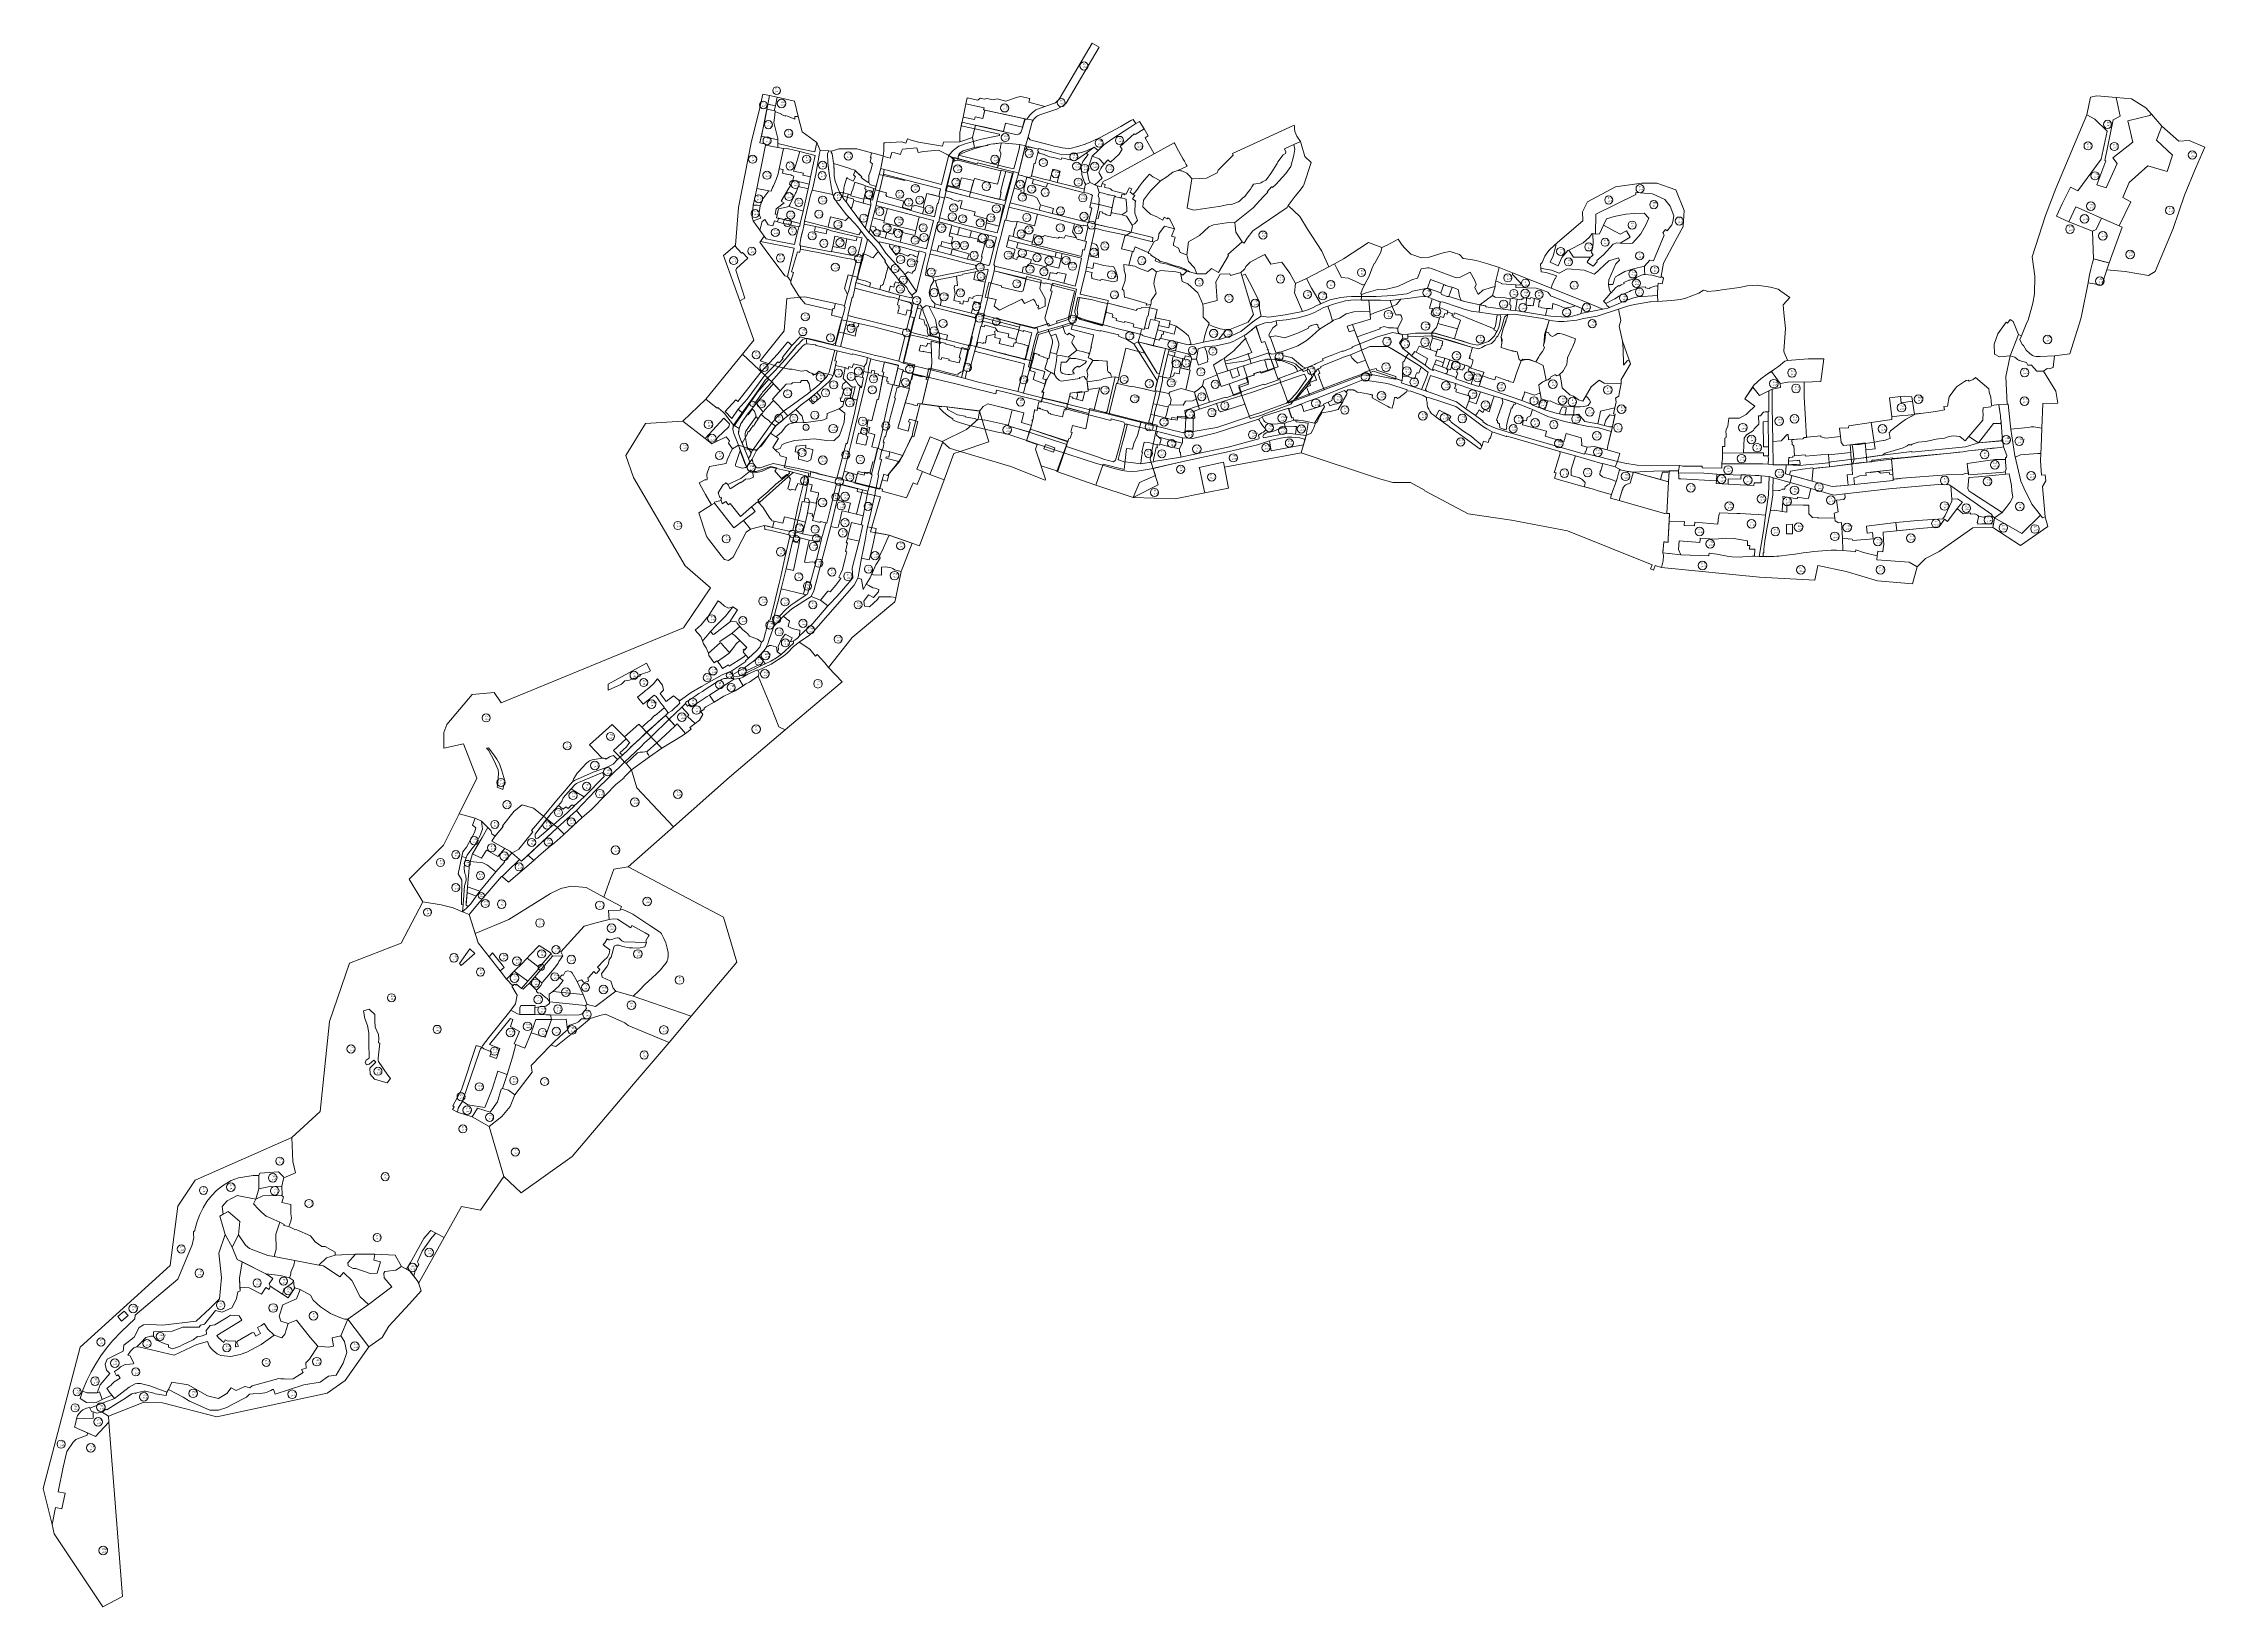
# Model space of a CAD drawing. Extents: x 1391407 to 1399948, y 354865 to 361044.
import ezdxf

# ---------------------------------------------------------------- set-up
doc = ezdxf.new("R2010")
doc.units = 0
doc.header["$MEASUREMENT"] = 0
doc.header["$PDMODE"] = 33
doc.header["$PDSIZE"] = 0.75
doc.layers.add('Контура исторический центр для сайта', color=7, linetype='Continuous')
doc.styles.get("Standard").update_dxf_attribs({"font": 'simplex.shx'})

msp = doc.modelspace()

# ---------------------------------------------------------------- linework, layer by layer
at = {"layer": 'Контура исторический центр для сайта', "color": 37, "lineweight": 20, "true_color": 0x7f5f3f}
for points in [[(1395724.8, 360726.3), (1395713.8, 360743.2), (1395705.3, 360739.2), (1395665, 360714.7), (1395583.8, 360671.5), (1395558.4, 360659.6), (1395536.9, 360650.9), (1395520.3, 360644.3), (1395503.7, 360638.4), (1395490.2, 360634.4), (1395469.8, 360630), (1395457, 360627.9), (1395444.8, 360628.9), (1395434.2, 360630.6), (1395416.7, 360634.5), (1395402.3, 360637.7), (1395383.4, 360642.6), (1395316.3, 360660), (1395307, 360662.8), (1395298.9, 360672.8), (1395299.4, 360674.6), (1395301.5, 360683.5), (1395302.8, 360688.9), (1395313.2, 360728.1), (1395315, 360733.1), (1395318.1, 360739.9), (1395322.2, 360745.4), (1395329.4, 360752.5), (1395336.4, 360756.7), (1395345.3, 360760.7), (1395412.9, 360784), (1395427.1, 360791), (1395439, 360798.3), (1395448.5, 360807.1), (1395579.7, 361028.1), (1395552, 361044.2), (1395425.5, 360830), (1395419.6, 360821.8), (1395407.2, 360808.8), (1395364.7, 360794.2), (1395339.8, 360785.2), (1395329.9, 360780.9), (1395322.9, 360775.1), (1395315.1, 360769.1), (1395303.8, 360758), (1395295.1, 360745.5), (1395293.3, 360744.1), (1395287.5, 360742.4), (1395270.9, 360693.7), (1395266.8, 360688.5), (1395261.9, 360684.7), (1395255.7, 360682.8), (1395037.3, 360732.6), (1395033.9, 360717.2), (1395185.3, 360685), (1395185.5, 360680), (1395114.4, 360664.4), (1395049.9, 360646.5), (1395025.3, 360637.5), (1395003.3, 360621.1), (1394984.9, 360602.1), (1395010.1, 360580), (1395020.7, 360582.4), (1395024.2, 360601.6), (1395036.6, 360608.3), (1395051.1, 360615.2), (1395087.6, 360627.6), (1395151.1, 360644.8), (1395193.9, 360650.5), (1395266.5, 360644.4), (1395287.8, 360638.6), (1395293.1, 360630), (1395305.6, 360632.9), (1395338.7, 360625.7), (1395339.5, 360628.4), (1395345.2, 360626.8), (1395347.2, 360626.3), (1395361.3, 360623.4), (1395366.7, 360620.8), (1395367, 360621.4), (1395386, 360616), (1395405.4, 360611), (1395433.1, 360603.3), (1395451.7, 360604.1), (1395477.6, 360606.8), (1395494.1, 360609.2), (1395509.8, 360612.4), (1395529, 360619.2), (1395559.4, 360632.9), (1395575.4, 360620.4), (1395598.3, 360643.1), (1395629.4, 360664.8), (1395700.7, 360710.9), (1395724.8, 360726.3)], [(1394399.7, 360229.8), (1394399.1, 360244), (1394396.8, 360248.1), (1394400.8, 360273.2), (1394408.4, 360304.7), (1394410, 360311.3), (1394411, 360316.5), (1394413.8, 360329.2), (1394415.5, 360341.2), (1394439.5, 360444.1), (1394445.4, 360463.6), (1394448, 360472.4), (1394459.7, 360526.2), (1394475, 360610.3), (1394477.2, 360620.1), (1394463.8, 360651.4), (1394456.2, 360614.4), (1394390.8, 360627.9), (1394309.6, 360648.5), (1394309.6, 360631.7), (1394331.7, 360627.7), (1394351.9, 360626.5), (1394397, 360616.1), (1394452.1, 360602.4), (1394457.2, 360601.1), (1394438.8, 360515.8), (1394433.1, 360487.6), (1394429.2, 360469.3), (1394418.5, 360421.9), (1394409.4, 360380.8), (1394398.4, 360331.8), (1394396.4, 360322.7), (1394392.1, 360318), (1394387.2, 360297.4), (1394381.5, 360273), (1394375.6, 360249.1), (1394313.1, 360260.8), (1394263.2, 360270.8), (1394255.4, 360281.8), (1394241.3, 360260.4), (1394374.9, 360234.5), (1394348.4, 360122.9), (1394361.3, 360104.3), (1394372, 360138.2), (1394363.8, 360141.1), (1394387.2, 360219.3), (1394395.9, 360216.9), (1394399.7, 360229.8)], [(1395050.2, 359719.5), (1395057, 359750), (1395066.3, 359747.5), (1395073.1, 359776.5), (1395086.3, 359824.7), (1395097, 359863.9), (1395112, 359926.4), (1395114.9, 359925.7), (1395124.4, 359974.4), (1395140.2, 360038.1), (1395142.4, 360056.3), (1395152, 360096.4), (1395153.4, 360096), (1395164.3, 360144.2), (1395167.7, 360162.7), (1395163.2, 360169.7), (1395175.6, 360221), (1395181.7, 360246.8), (1395189.3, 360275.7), (1395193.3, 360291.4), (1395206.9, 360345.4), (1395210.5, 360344.7), (1395222.9, 360396.3), (1395228, 360413.5), (1395244, 360471), (1395259.8, 360524.7), (1395283.9, 360623.4), (1395293.1, 360630), (1395287.8, 360638.6), (1395266.5, 360644.4), (1395263.3, 360625.7), (1395242.6, 360547.4), (1395216.9, 360553.7), (1395024.2, 360601.6), (1395020.7, 360582.4), (1395191.5, 360539.4), (1395192.4, 360542.6), (1395210.8, 360537.8), (1395236.6, 360531.1), (1395206.5, 360423.1), (1395184, 360427.4), (1395117.3, 360444.2), (1395095.3, 360449.7), (1395071.3, 360455.8), (1395048.5, 360462), (1395026.9, 360467.9), (1394979.6, 360479.4), (1394975.2, 360460.9), (1395066.2, 360437.5), (1395202.1, 360403.6), (1395184, 360321.1), (1395177.1, 360295.2), (1395128.1, 360306.9), (1395051.7, 360325.3), (1395000.6, 360339.4), (1394948.3, 360354.3), (1394946.3, 360337.8), (1394997.5, 360325.2), (1394997, 360323.2), (1395027, 360315.4), (1395075.3, 360303.3), (1395121.3, 360291.4), (1395138.8, 360286.7), (1395173.9, 360277.5), (1395163.5, 360236.4), (1395146.5, 360168.5), (1395142.3, 360166.3), (1395110.8, 360173.7), (1395111.8, 360178.3), (1395059.6, 360190.9), (1394992.8, 360208.2), (1394939.5, 360222), (1394916.9, 360227.5), (1394915.9, 360230.7), (1394909.8, 360208.6), (1394913.7, 360210.6), (1394964.3, 360198.6), (1395020.2, 360184.1), (1395054.4, 360175.4), (1395091.1, 360166.8), (1395093.6, 360153.6), (1395045.7, 360143.8), (1394977.4, 360130.1), (1394945.4, 360123.7), (1394922.8, 360120.2), (1394926, 360105.3), (1394932.2, 360106.5), (1394947.7, 360109.9), (1394989.5, 360118.9), (1395015.7, 360123.5), (1395040, 360128.8), (1395040.6, 360131.1), (1395090.9, 360140.1), (1395138.5, 360150.7), (1395139.7, 360149.1), (1395140.6, 360146.8), (1395129.5, 360099.9), (1395118.2, 360045.1), (1395111.5, 360017.1), (1395100, 359970.7), (1395074.7, 359977), (1394952.1, 360007.9), (1394931.5, 360013.8), (1394927.8, 359999.9), (1394971.3, 359988.9), (1395093.5, 359958.5), (1395075.5, 359885.2), (1395078.6, 359884.4), (1395069.6, 359847.9), (1394975.9, 359871.9), (1394903.6, 359888.7), (1394902.7, 359884.9), (1394859, 359895.8), (1394834.4, 359901.9), (1394831.9, 359891.7), (1394880.6, 359881), (1394916.1, 359872.6), (1394957.8, 359861.4), (1394970.9, 359858.3), (1394970.5, 359856.7), (1395008.4, 359847.1), (1395007.8, 359844.7), (1395063, 359831.2), (1395053.5, 359790.5), (1395041.1, 359742.3), (1395035.8, 359723.1), (1395050.2, 359719.5)], [(1395280.1, 359661.4), (1395291.7, 359705.2), (1395307.1, 359765.5), (1395319.2, 359814.6), (1395339.5, 359892.6), (1395431.5, 359921), (1395468.9, 359932.5), (1395473.7, 359931.5), (1395491.9, 359963), (1395495.6, 359970.4), (1395492.1, 359989.3), (1395502.4, 360039), (1395553.5, 360029.5), (1395581.1, 360022.6), (1395613, 360015.1), (1395613.5, 360017.1), (1395615.3, 360026.9), (1395505.1, 360052.6), (1395512.7, 360086.5), (1395526.4, 360143.2), (1395529.4, 360158.7), (1395538.2, 360203.9), (1395550.2, 360254.9), (1395563.6, 360313.4), (1395597.1, 360304.7), (1395686, 360285.3), (1395790, 360258.7), (1395791.1, 360275.9), (1395705.9, 360297.6), (1395632.2, 360314.2), (1395611.4, 360318.7), (1395562.9, 360329.8), (1395567.8, 360352.5), (1395575.6, 360388.1), (1395578.6, 360402.8), (1395579.4, 360429.9), (1395575.7, 360442.9), (1395580, 360454.9), (1395571.1, 360480.8), (1395561.9, 360485.1), (1395543.9, 360493.7), (1395538.7, 360502.9), (1395533.3, 360530.1), (1395532.7, 360535.6), (1395533.6, 360542), (1395552.5, 360597.6), (1395575.4, 360620.4), (1395559.4, 360632.9), (1395528.5, 360609.4), (1395535.6, 360604.4), (1395514.6, 360576.5), (1395508.5, 360557.7), (1395510.6, 360526.2), (1395511.5, 360523.7), (1395522.2, 360494.4), (1395527, 360486.4), (1395523.9, 360484.6), (1395521.3, 360467.6), (1395414, 360494), (1395384.6, 360501.4), (1395355.3, 360508.5), (1395311.8, 360520), (1395311, 360516.5), (1395297.8, 360514.2), (1395319.5, 360506.3), (1395375.3, 360491.2), (1395511, 360456.1), (1395519.4, 360454.8), (1395533.9, 360451.3), (1395548.5, 360446.7), (1395552.6, 360442.8), (1395552.3, 360438), (1395542.1, 360395.3), (1395551.2, 360393), (1395537.3, 360335.7), (1395537.3, 360335.7), (1395509.6, 360342.1), (1395393.2, 360370.7), (1395342.8, 360383.9), (1395228, 360413.5), (1395222.9, 360396.3), (1395276.9, 360383.3), (1395290, 360380.4), (1395336.1, 360368), (1395419.1, 360347.4), (1395482, 360331), (1395516.5, 360322.4), (1395517.3, 360325.8), (1395535.9, 360321.2), (1395523.1, 360261.6), (1395528.9, 360260.3), (1395521.7, 360227), (1395515.6, 360228.4), (1395509.6, 360202), (1395474.1, 360210.5), (1395442.7, 360218.6), (1395400.4, 360229.5), (1395359.4, 360239.1), (1395313.9, 360250.3), (1395316, 360258), (1395277, 360268.3), (1395239.4, 360279.8), (1395227.3, 360283.5), (1395224.1, 360284.3), (1395220.9, 360271.5), (1395219.9, 360267.7), (1395259.3, 360257.2), (1395405.8, 360219.9), (1395410, 360217.9), (1395427.6, 360213.9), (1395433.7, 360212.8), (1395509.5, 360195.1), (1395495.7, 360125.6), (1395484.9, 360084.5), (1395439.5, 360096.3), (1395433.4, 360097.7), (1395404.9, 360104.6), (1395379.2, 360111.1), (1395317.2, 360126.7), (1395274.7, 360137.2), (1395226.6, 360148.9), (1395167.7, 360162.7), (1395164.3, 360144.2), (1395291, 360112), (1395365, 360094.6), (1395365.7, 360097), (1395393.5, 360090.2), (1395399.2, 360086.2), (1395444.3, 360074.8), (1395480.3, 360065.5), (1395482.1, 360062.5), (1395467.2, 360002.4), (1395458.4, 359960.7), (1395411.2, 359945.8), (1395413.7, 359937.9), (1395383.1, 359927.9), (1395380.4, 359936.3), (1395323.6, 359919), (1395126.9, 359967.9), (1395124.4, 359974.4), (1395118.9, 359946), (1395178.7, 359931.8), (1395251, 359913.6), (1395280.2, 359905.5), (1395281, 359908.6), (1395314.1, 359900.1), (1395307.2, 359872.7), (1395301.2, 359848.1), (1395288.6, 359794.9), (1395210, 359814.4), (1395092, 359845.6), (1395086.3, 359824.7), (1395090.7, 359826.7), (1395101.6, 359823.9), (1395134.7, 359815.5), (1395164.2, 359808.1), (1395185.6, 359802.7), (1395265.2, 359782.5), (1395284, 359777.5), (1395274.8, 359735.4), (1395257.6, 359667.4), (1395280.1, 359661.4)], [(1394671, 360294.5), (1394674.2, 360310.2), (1394677.4, 360322.2), (1394685.5, 360354.1), (1394697.9, 360402.3), (1394700.6, 360420.4), (1394710.9, 360460.6), (1394727.2, 360526.2), (1394730.4, 360545.1), (1394716.2, 360548.8), (1394710.1, 360525.1), (1394698.1, 360478.6), (1394695.4, 360468.3), (1394684.1, 360424.3), (1394650.7, 360433.1), (1394649.5, 360428.1), (1394597.6, 360441.1), (1394598.3, 360445), (1394569.3, 360452.4), (1394565.6, 360440.5), (1394585.8, 360434.9), (1394607.7, 360428.9), (1394609.7, 360422.6), (1394677.1, 360404.3), (1394655.6, 360315.8), (1394653.3, 360315.8), (1394671, 360294.5)], [(1394804.4, 359780.3), (1394831.9, 359891.7), (1394834.4, 359901.9), (1394848.9, 359960), (1394850.6, 359959.7), (1394864.7, 360010.7), (1394873.5, 360008.4), (1394881, 359997.8), (1394895.5, 360007.8), (1394906.9, 360005), (1394927.8, 359999.9), (1394931.5, 360013.8), (1394918, 360027.7), (1394910, 360043), (1394907.8, 360060.9), (1394913.8, 360084.9), (1394926, 360105.3), (1394922.8, 360120.2), (1394893, 360127.1), (1394898.4, 360161.7), (1394909.8, 360208.6), (1394915.9, 360230.7), (1394941.3, 360334.7), (1394946.3, 360337.8), (1394948.3, 360354.3), (1394969.5, 360437.2), (1394975.2, 360460.9), (1395001.5, 360573.5), (1395010.1, 360580), (1394984.9, 360602.1), (1394971.4, 360544.6), (1394957, 360485.3), (1394741.6, 360542.1), (1394730.4, 360545.1), (1394727.2, 360526.2), (1394812.5, 360504.9), (1394953.1, 360468.1), (1394945.6, 360438.9), (1394950.3, 360437.7), (1394943.9, 360411.4), (1394940.7, 360412.2), (1394928.2, 360358.6), (1394881.6, 360370.4), (1394835.9, 360383.5), (1394801.5, 360394), (1394762.7, 360404), (1394700.6, 360420.4), (1394697.9, 360402.3), (1394742.4, 360391), (1394833.7, 360367.1), (1394862.5, 360359.5), (1394868.9, 360357.8), (1394925.5, 360343.8), (1394897.2, 360231.3), (1394793.6, 360258.6), (1394734.3, 360274.4), (1394693.5, 360284.5), (1394674.2, 360310.2), (1394671, 360294.5), (1394709.8, 360253.4), (1394711.7, 360259.1), (1394752.7, 360249.5), (1394801.4, 360238.2), (1394867.4, 360220.1), (1394868.2, 360223.1), (1394893.4, 360216.4), (1394894.8, 360213.7), (1394857.6, 360062.7), (1394838.8, 360048), (1394843.4, 360041.5), (1394837.1, 360037.8), (1394792.2, 360048.5), (1394748.1, 360061), (1394712.6, 360071), (1394671.8, 360082), (1394618.6, 360098.3), (1394614.4, 360076.1), (1394752.7, 360040.4), (1394753.2, 360042.5), (1394777.7, 360036.4), (1394788, 360031.3), (1394829.9, 360020.2), (1394844.2, 360016.4), (1394831.6, 359964.6), (1394824.7, 359936.5), (1394818.3, 359911), (1394794.9, 359916.7), (1394725.2, 359933.8), (1394655.6, 359951.4), (1394616.9, 359960.9), (1394587.6, 359968), (1394582, 359946.6), (1394629.2, 359937.1), (1394688.7, 359923.1), (1394772.9, 359900.8), (1394812.3, 359889.8), (1394787.3, 359787.6), (1394804.4, 359780.3), (1394804.4, 359780.3)], [(1394308.2, 360338.2), (1394314.5, 360336.3), (1394392.1, 360318), (1394396.4, 360322.7), (1394398.4, 360331.8), (1394313.2, 360352.6), (1394311.3, 360347.1), (1394308.2, 360338.2)], [(1394557.3, 359845.3), (1394570, 359897.2), (1394578.1, 359928.3), (1394582, 359946.6), (1394587.6, 359968), (1394585.9, 359968.4), (1394604, 360040), (1394605.8, 360039.5), (1394613.2, 360068.8), (1394614.4, 360076.1), (1394618.6, 360098.3), (1394624.8, 360119.1), (1394630.6, 360152.3), (1394647.1, 360215.6), (1394650.8, 360214.3), (1394664.1, 360268.5), (1394638.8, 360301.9), (1394629.3, 360287.6), (1394563.6, 360303.9), (1394508.3, 360317.6), (1394415.5, 360341.2), (1394413.8, 360329.2), (1394458.5, 360319.4), (1394504.4, 360308.8), (1394521.8, 360303.3), (1394571.4, 360291), (1394595.2, 360285.4), (1394623.3, 360278.9), (1394642.4, 360274.5), (1394641.8, 360272.2), (1394639.3, 360260.7), (1394636.1, 360247.5), (1394632.6, 360232.2), (1394624.6, 360200.7), (1394522.4, 360221), (1394522.1, 360219.7), (1394445.1, 360234.2), (1394399.1, 360244), (1394399.7, 360229.8), (1394433.4, 360223.5), (1394468.6, 360216.7), (1394527.7, 360205.2), (1394565.7, 360197.8), (1394586.4, 360193.4), (1394596.2, 360191.9), (1394621.1, 360187.2), (1394604.9, 360124.5), (1394589.2, 360062.5), (1394584.5, 360052.7), (1394573.5, 360007.1), (1394572.2, 360001.8), (1394575.5, 360001), (1394568.5, 359970.9), (1394563.9, 359959.2), (1394551.2, 359902.6), (1394536.7, 359850.2), (1394557.3, 359845.3)], [(1397787.1, 360024.3), (1397786, 360047.5), (1397707.9, 360042.5), (1397687, 360036.9), (1397655.5, 360025), (1397605.5, 360003.1), (1397589.5, 359997.4), (1397570.1, 359993.5), (1397483, 359975.9), (1397474.8, 359972.7), (1397472.9, 359971.4), (1397468.8, 359971), (1397450, 359964.9), (1397438.1, 359962.7), (1397428.3, 359962.1), (1397364.2, 359965.4), (1397343.6, 359967.8), (1397224.8, 359988), (1397204.6, 359989.7), (1397107.3, 360002.7), (1397107.6, 360005.8), (1397084, 360010.2), (1397035.5, 360020.5), (1397010.2, 360027.6), (1396994.9, 360032.6), (1396974.4, 360039.2), (1396961.6, 360043.7), (1396955.1, 360043.8), (1396931.7, 360051.7), (1396929.2, 360057.3), (1396876.5, 360076.2), (1396817.2, 360064.4), (1396806.4, 360057.6), (1396795, 360054.2), (1396739.2, 360047.1), (1396674.6, 360043.1), (1396616, 360043.4), (1396576.2, 360043.6), (1396558.3, 360042.4), (1396534.9, 360039.4), (1396491.2, 360029.5), (1396440, 360007.9), (1396422.3, 359998.2), (1396403.9, 359990.2), (1396383.6, 359983.6), (1396314.4, 359970.6), (1396250, 359961.8), (1396219.7, 359965.4), (1396193.6, 359947.8), (1396139, 359905.1), (1396108.3, 359890.3), (1396067.5, 359877.4), (1396058.9, 359875.1), (1396052.9, 359874), (1395991.9, 359862.7), (1395958, 359854.6), (1395943.5, 359853.6), (1395935.1, 359853.1), (1395930.9, 359852.8), (1395889.6, 359862.3), (1395823.9, 359877.4), (1395822.8, 359877.7), (1395819.4, 359877.6), (1395817.3, 359870.2), (1395802.1, 359874.5), (1395798.8, 359875.4), (1395749.8, 359888.6), (1395750.8, 359892.2), (1395704.3, 359903.2), (1395671, 359911.6), (1395649.9, 359917.4), (1395621.5, 359924.7), (1395529.6, 359949.1), (1395491.9, 359963), (1395473.7, 359931.5), (1395583, 359905.8), (1395584, 359909.5), (1395657.8, 359891.8), (1395656.4, 359886.2), (1395688.7, 359873.7), (1395717.1, 359856.2), (1395733.2, 359863.5), (1395793.5, 359848.9), (1395841.5, 359837.2), (1395856.2, 359834.1), (1395881.7, 359828.2), (1395912.7, 359821), (1395929.9, 359816.5), (1395934.4, 359814.1), (1395939.4, 359810.4), (1395942.8, 359803.6), (1395944.9, 359799.5), (1395944.5, 359795.8), (1395963.5, 359795.1), (1395971, 359836.2), (1395995.6, 359844.6), (1396041.8, 359848.7), (1396094.9, 359860.1), (1396112.3, 359867.4), (1396152.8, 359888.9), (1396157.5, 359891.8), (1396181.3, 359910.5), (1396183.7, 359912.3), (1396184.5, 359912.8), (1396199.5, 359926.2), (1396235, 359939.2), (1396261.9, 359942.3), (1396278.4, 359946.7), (1396318.4, 359951.5), (1396366.1, 359959.2), (1396399, 359967.9), (1396427.4, 359978.5), (1396467.6, 359999.4), (1396483.7, 360005.6), (1396505.5, 360013.1), (1396533.2, 360021.4), (1396552.8, 360025.5), (1396574.5, 360028.7), (1396595.2, 360029.6), (1396645.4, 360028.6), (1396691.8, 360028.2), (1396729.6, 360028.1), (1396737, 360004.2), (1396755, 360012.1), (1396771, 360032.3), (1396798.6, 360035.2), (1396817.1, 360037.5), (1396834.3, 360040.5), (1396844.7, 360042.2), (1396855.3, 360043.6), (1396875.5, 360041.9), (1396894.9, 360034.2), (1396926.7, 360021.6), (1396927.9, 360021.1), (1396929.7, 360020.3), (1396936.4, 360021.9), (1396997.5, 360000.6), (1396999.5, 360000.5), (1397017.3, 359995.1), (1397049.5, 359985.7), (1397081.7, 359981), (1397152.9, 359970.7), (1397164.1, 359971), (1397194.8, 359971.7), (1397219.3, 359973.2), (1397289.7, 359962.7), (1397331.8, 359955.9), (1397357.4, 359950.2), (1397372.3, 359946.9), (1397394.7, 359944.8), (1397416.3, 359944.8), (1397466.8, 359950.4), (1397493.5, 359956.8), (1397547.2, 359966.2), (1397631.6, 359993.6), (1397667.8, 360005), (1397683, 360009.4), (1397703.3, 360013.4), (1397755.7, 360022.4), (1397758.6, 360022.5), (1397784.8, 360024.1), (1397787.1, 360024.3)], [(1396779.6, 359878.7), (1396799.7, 359877.9), (1396799.5, 359883.6), (1396894.5, 359887.6), (1396939, 359876.2), (1397054.6, 359841.1), (1397080.4, 359836), (1397092.1, 359841.7), (1397104.3, 359849.2), (1397130, 359857.2), (1397142.8, 359870.7), (1397150, 359883.1), (1397155.1, 359886.9), (1397168.1, 359914.1), (1397181.3, 359961.6), (1397192.7, 359971.9), (1397164.1, 359971), (1397166.7, 359959.7), (1397160.8, 359925.4), (1397154.4, 359912.1), (1397141.9, 359887.7), (1397129.1, 359874.4), (1397118.4, 359865.4), (1397075.8, 359850.9), (1397048.8, 359856.2), (1396983.5, 359876.5), (1396906.6, 359897.9), (1396894, 359898.1), (1396829.7, 359898.9), (1396799.2, 359894.9), (1396776.3, 359893.5), (1396779.6, 359878.7)], [(1394199.1, 359388.7), (1394193.6, 359403.7), (1394178.5, 359440.7), (1394168.5, 359464.5), (1394161, 359482.7), (1394154.6, 359501.3), (1394157.2, 359521.6), (1394165.4, 359543.1), (1394190, 359578.2), (1394226.1, 359621.1), (1394262.1, 359665.6), (1394287, 359693.5), (1394292.1, 359699.2), (1394284.2, 359707.6), (1394331.5, 359761.6), (1394358.6, 359792.6), (1394408, 359848.1), (1394412.8, 359851.6), (1394418.1, 359854.4), (1394423.7, 359856.6), (1394421.5, 359877.8), (1394415.5, 359876.1), (1394409.1, 359872.8), (1394404.7, 359869.5), (1394389.6, 359853.9), (1394385.3, 359849.2), (1394338.4, 359793.9), (1394312.6, 359765.7), (1394297.5, 359749.8), (1394269.9, 359721.2), (1394259.7, 359712.4), (1394231.5, 359671.2), (1394201.5, 359629.6), (1394169.1, 359583.4), (1394135.1, 359535), (1394133.7, 359530.2), (1394132.5, 359518.9), (1394134.7, 359507), (1394135.8, 359502.4), (1394153.8, 359455.4), (1394161.4, 359434.2), (1394172.9, 359402.3), (1394178.5, 359387.4), (1394185.6, 359370.3), (1394199.1, 359388.7)], [(1394199.1, 359388.7), (1394193.6, 359403.7), (1394178.5, 359440.7), (1394168.5, 359464.5), (1394161, 359482.7), (1394154.6, 359501.3), (1394157.2, 359521.6), (1394165.4, 359543.1), (1394190, 359578.2), (1394226.1, 359621.1), (1394262.1, 359665.6), (1394287, 359693.5), (1394292.1, 359699.2), (1394284.2, 359707.6), (1394331.5, 359761.6), (1394358.6, 359792.6), (1394408, 359848.1), (1394412.8, 359851.6), (1394418.1, 359854.4), (1394423.7, 359856.6), (1394421.5, 359877.8), (1394415.5, 359876.1), (1394409.1, 359872.8), (1394404.7, 359869.5), (1394389.6, 359853.9), (1394385.3, 359849.2), (1394338.4, 359793.9), (1394312.6, 359765.7), (1394297.5, 359749.8), (1394269.9, 359721.2), (1394259.7, 359712.4), (1394231.5, 359671.2), (1394201.5, 359629.6), (1394169.1, 359583.4), (1394134.4, 359532.6), (1394133.7, 359530.2), (1394132.5, 359518.9), (1394134.7, 359507), (1394135.8, 359502.4), (1394153.8, 359455.4), (1394185.6, 359370.3), (1394199.1, 359388.7)], [(1398309.8, 359308.4), (1398317.1, 359335.4), (1398307.5, 359337.9), (1398311.9, 359353.1), (1398358.4, 359361.4), (1398399, 359366.2), (1398401.5, 359363.7), (1398465.2, 359369.9), (1398613, 359389), (1398710.3, 359400.6), (1398993.1, 359429.4), (1399015.2, 359433.1), (1399141.4, 359446.9), (1399152.7, 359448.7), (1399150, 359473.5), (1399054.9, 359464.7), (1399002.7, 359449.7), (1398790.6, 359427.7), (1398790.3, 359431), (1398674.9, 359416.2), (1398611.4, 359407.1), (1398472.5, 359390.4), (1398459.4, 359385.6), (1398437.7, 359383.6), (1398372.8, 359377.6), (1398348.2, 359375.5), (1398294.9, 359378), (1398283.5, 359378.2), (1398242.3, 359378.4), (1398223.6, 359380.3), (1398201.8, 359382.5), (1398161.7, 359382.5), (1398150.7, 359382.5), (1398122.8, 359382.1), (1398040, 359382.5), (1398039.8, 359364.6), (1397961.7, 359366.1), (1397961.7, 359372.7), (1397885.5, 359372.2), (1397872.9, 359375.9), (1397705.2, 359377), (1397657.3, 359384), (1397628, 359391.5), (1397557.2, 359410.3), (1397498.6, 359423.4), (1397497.8, 359420.6), (1397409, 359444.6), (1397200.2, 359505.8), (1397145.2, 359523), (1397114.1, 359535.8), (1397095.2, 359547.7), (1397097, 359550), (1397066.4, 359572.7), (1397028.8, 359599.5), (1396992.1, 359627.2), (1396872.5, 359668.9), (1396853.7, 359675.4), (1396773.5, 359702.4), (1396776.4, 359710.6), (1396751.4, 359718.8), (1396748.7, 359716.7), (1396715.6, 359723), (1396629.8, 359740.6), (1396555.6, 359714), (1396472.1, 359681.8), (1396356.2, 359638.1), (1396319.6, 359621.8), (1396217.8, 359584.6), (1396172.9, 359569.9), (1396173.3, 359568.8), (1396044.1, 359525), (1395950.7, 359509.3), (1395920, 359509.9), (1395913.1, 359504.7), (1395789.6, 359535.3), (1395769.3, 359539.7), (1395621.8, 359577.3), (1395601.7, 359581.7), (1395559, 359591.6), (1395507.4, 359604.6), (1395454.9, 359617.5), (1395354.9, 359642.4), (1395280.1, 359661.4), (1395257.6, 359667.4), (1395202.3, 359681.2), (1395163.3, 359690.7), (1395124.7, 359699.8), (1395102.9, 359705.2), (1395050.2, 359719.5), (1395035.8, 359723.1), (1394914.8, 359753.3), (1394897.7, 359757.5), (1394876.2, 359762.7), (1394852.5, 359768.3), (1394804.4, 359780.3), (1394787.3, 359787.6), (1394715, 359806.3), (1394696.2, 359810.7), (1394676.3, 359815.9), (1394581.5, 359839.3), (1394557.3, 359845.3), (1394536.7, 359850.2), (1394421.5, 359877.8), (1394423.7, 359856.6), (1394458.2, 359852.2), (1394461.6, 359849.1), (1394489.4, 359842.5), (1394506.5, 359838.4), (1394534.7, 359831.7), (1394544.7, 359828.6), (1394603.8, 359814.5), (1394604.8, 359816.7), (1394664.4, 359802), (1394677.3, 359796.4), (1394695.7, 359792.1), (1394712.5, 359788.2), (1394732.1, 359783.2), (1394785.5, 359770), (1394783.5, 359759.1), (1394804.9, 359753.8), (1394807.9, 359747.2), (1395013.1, 359698), (1395069.7, 359684.2), (1395170.9, 359659.2), (1395174.1, 359672.7), (1395202.5, 359665.9), (1395280.5, 359646.2), (1395340.1, 359631.7), (1395342.6, 359630.7), (1395390.8, 359618.6), (1395403.3, 359615.5), (1395444, 359605.4), (1395446.3, 359599.6), (1395625.5, 359552.9), (1395626.9, 359559.7), (1395676.8, 359547), (1395681.2, 359538.1), (1395689.9, 359538.4), (1395735.6, 359526.5), (1395739.3, 359527.5), (1395809.7, 359510), (1395909.2, 359485.2), (1395950, 359482.7), (1396042.1, 359504.9), (1396209.8, 359558.9), (1396224.1, 359566.3), (1396225.1, 359568.7), (1396327.9, 359602.6), (1396329.1, 359599.4), (1396376.1, 359617.6), (1396403.3, 359628.2), (1396445.5, 359643.3), (1396575.9, 359695.7), (1396621.1, 359714.1), (1396710.3, 359700.7), (1396728.2, 359696.3), (1396796.7, 359673.8), (1396796.2, 359672.5), (1396795.7, 359670.9), (1396811, 359668.5), (1396859.5, 359652.3), (1396873, 359643.5), (1396884.6, 359642.5), (1396933.9, 359626.8), (1396980.9, 359611.7), (1396988.5, 359608.2), (1397045.7, 359567.2), (1397097.9, 359528.8), (1397112, 359520.4), (1397132.8, 359508.2), (1397188.4, 359489.6), (1397188.9, 359491.5), (1397190.6, 359491.1), (1397209.9, 359486), (1397400.4, 359430.9), (1397462.1, 359413.2), (1397569.6, 359382.2), (1397570, 359383.2), (1397619, 359369.8), (1397621.7, 359368.3), (1397635.8, 359360.7), (1397635.4, 359358.4), (1397637, 359358.3), (1397638.8, 359357.5), (1397639.3, 359358.9), (1397663.1, 359352.9), (1397690.9, 359349.2), (1397739.1, 359351.9), (1397771.2, 359352.4), (1397840.1, 359353.9), (1397869.1, 359353.9), (1397869.1, 359352.6), (1397869.2, 359346.6), (1397969.2, 359344.6), (1398019.9, 359341.7), (1398116.1, 359337.7), (1398116.1, 359338.6), (1398134.6, 359338), (1398171.1, 359336.4), (1398186, 359335.7), (1398195, 359334.8), (1398227.2, 359331.6), (1398243.4, 359326.7), (1398309.8, 359308.4)], [(1395808.5, 359740.3), (1395818, 359739.1), (1395841.5, 359837.2), (1395856.2, 359834.1), (1395854.6, 359828.1), (1395851.2, 359814.1), (1395829.8, 359725.1), (1395830.4, 359711.4), (1395814.2, 359640.4), (1395806.8, 359616.3), (1395798.4, 359583.2), (1395798, 359573.9), (1395789.1, 359539.3), (1395789.6, 359535.3), (1395769.3, 359539.7), (1395774.8, 359542.7), (1395783.1, 359577.6), (1395792.9, 359619.7), (1395804.7, 359670.9), (1395800.8, 359671.8), (1395809.9, 359709), (1395717.1, 359856.2), (1395733.2, 359863.5), (1395808.5, 359740.3)], [(1397603.2, 359509.5), (1397607.5, 359528.4), (1397602.5, 359527.6), (1397596.7, 359527.8), (1397575.7, 359533.1), (1397550.1, 359539.5), (1397498.6, 359549.6), (1397473.1, 359578.9), (1397454.2, 359575.5), (1397432.8, 359575.2), (1397414.9, 359576.1), (1397398.2, 359580.2), (1397389.3, 359581.1), (1397340.2, 359596), (1397321.9, 359602.8), (1397316.2, 359605.1), (1397292.9, 359613.7), (1397290.9, 359616.7), (1397249.5, 359632.7), (1397080.6, 359689.9), (1397079.7, 359687.1), (1397049, 359697.3), (1397019.3, 359707.1), (1397003, 359712.4), (1396988.6, 359717.5), (1396990.4, 359722.6), (1396949.6, 359737.3), (1396901.1, 359754.7), (1396900.3, 359750.9), (1396895.5, 359752.8), (1396887.5, 359756), (1396867.7, 359771.3), (1396859.3, 359776.6), (1396814, 359809.1), (1396803.3, 359819.6), (1396779.2, 359837.8), (1396766.7, 359860.4), (1396779.6, 359878.7), (1396776.3, 359893.5), (1396738.6, 359900.7), (1396679.6, 359883.8), (1396642.3, 359869.4), (1396581.1, 359843.8), (1396577.7, 359840.5), (1396542.8, 359825.7), (1396541.9, 359828.2), (1396503.4, 359812.2), (1396502.9, 359813.4), (1396478, 359803.1), (1396462.2, 359796.4), (1396464.9, 359789.8), (1396434.3, 359776.6), (1396430.2, 359774.9), (1396397, 359760.9), (1396363.9, 359747.4), (1396286.1, 359717.8), (1396287.7, 359713.4), (1396231.3, 359693.7), (1396230.1, 359697.4), (1396178.4, 359679.9), (1396140.5, 359666.8), (1396109.3, 359655.2), (1396110, 359653.2), (1396081.5, 359643.1), (1396080.7, 359645.5), (1396016, 359625.7), (1395971.5, 359611.3), (1395918.5, 359593.1), (1395921.4, 359563), (1395920, 359509.9), (1395950.7, 359509.3), (1395950.4, 359563.1), (1395957.6, 359563.1), (1395955.5, 359589.9), (1395975.6, 359597.9), (1396012.9, 359610.5), (1396043.8, 359620.4), (1396143.4, 359651.9), (1396149, 359653), (1396189.4, 359666.9), (1396351.3, 359723), (1396391, 359736.8), (1396398.2, 359718.3), (1396381.9, 359692.7), (1396363.7, 359666.5), (1396340.8, 359641.5), (1396319.6, 359621.8), (1396356.2, 359638.1), (1396399.3, 359686.3), (1396410.1, 359703.4), (1396429.3, 359738.1), (1396433.6, 359744.5), (1396437.9, 359750), (1396440.3, 359753.1), (1396444.7, 359757.5), (1396455.8, 359761.8), (1396454.3, 359765.9), (1396470.6, 359772.6), (1396500.5, 359784.9), (1396522.2, 359793.8), (1396526.6, 359795.6), (1396544.9, 359803.1), (1396561.4, 359809), (1396572.1, 359812.8), (1396616.1, 359830.8), (1396649.5, 359845.1), (1396673.3, 359845.9), (1396719.7, 359846.2), (1396791.3, 359803), (1396843.5, 359770.9), (1396852.9, 359763.7), (1396873.5, 359747.8), (1396879.6, 359743.6), (1396873.8, 359726.8), (1396854.8, 359678.5), (1396853.7, 359675.4), (1396872.5, 359668.9), (1396869.6, 359676.2), (1396889.3, 359730.7), (1396893.1, 359729.8), (1396987.5, 359699.2), (1397054.9, 359676.1), (1397086.1, 359666.4), (1397140.9, 359649.5), (1397172.8, 359639.7), (1397175.9, 359639), (1397218.4, 359625.1), (1397285.2, 359599.6), (1397291.9, 359596.7), (1397352.2, 359569.7), (1397418.4, 359549.5), (1397513.4, 359529.2), (1397548.5, 359525.1), (1397603.2, 359509.5)], [(1394208.7, 359400.2), (1394225.3, 359434.5), (1394235.9, 359446.5), (1394245.7, 359453.5), (1394281, 359503.7), (1394301.3, 359532.2), (1394336.3, 359560.8), (1394349.6, 359571.6), (1394380.4, 359596.7), (1394402.2, 359614.5), (1394432.8, 359637.8), (1394463.8, 359663.8), (1394511.8, 359706.3), (1394522.2, 359718.7), (1394528, 359730.9), (1394537.8, 359770.8), (1394541.6, 359787.2), (1394534.8, 359788.9), (1394544.7, 359828.6), (1394534.7, 359831.7), (1394528.9, 359807.9), (1394514.2, 359747.6), (1394512.4, 359744.9), (1394508.4, 359735.7), (1394506.1, 359730.9), (1394501, 359723.4), (1394494.3, 359716), (1394488.1, 359710.2), (1394473.9, 359697.4), (1394454.5, 359680.2), (1394439.2, 359667.7), (1394428.6, 359658.5), (1394411.8, 359646.4), (1394372.1, 359618.4), (1394332.3, 359590.1), (1394305.7, 359566.3), (1394285.8, 359542.8), (1394211.9, 359438.4), (1394207.3, 359431.8), (1394201.5, 359415.6), (1394193.6, 359403.7), (1394199.1, 359388.7), (1394208.7, 359400.2)], [(1394564, 359320.3), (1394572.2, 359352.8), (1394600.2, 359463.8), (1394666.1, 359743), (1394668.3, 359758.6), (1394677.3, 359796.4), (1394664.4, 359802), (1394659.9, 359779.3), (1394651.4, 359767.2), (1394649.1, 359747), (1394642.4, 359723.1), (1394648.7, 359721.6), (1394641, 359682.8), (1394635, 359688.3), (1394623.5, 359634.5), (1394612.4, 359582), (1394584.3, 359461.3), (1394580.4, 359463.2), (1394543.5, 359325.3), (1394564, 359320.3)], [(1394564, 359320.3), (1394572.2, 359352.8), (1394600.2, 359463.8), (1394666.1, 359743), (1394668.3, 359758.6), (1394677.3, 359796.4), (1394664.4, 359802), (1394659.9, 359779.3), (1394651.4, 359767.2), (1394649.1, 359747), (1394642.4, 359723.1), (1394648.7, 359721.6), (1394641, 359682.8), (1394635, 359688.3), (1394623.5, 359634.5), (1394612.4, 359582), (1394584.3, 359461.3), (1394580.4, 359463.2), (1394543.5, 359325.3), (1394564, 359320.3)], [(1396396.7, 359760.7), (1396391.4, 359762.1), (1396384.2, 359765.2), (1396342.8, 359800.6), (1396305.1, 359809.7), (1396304.7, 359820.2), (1396260.2, 359815.5), (1396249.6, 359820.4), (1396150.6, 359788.3), (1396078.6, 359776.8), (1396087.4, 359749.2), (1396096, 359752), (1396124.4, 359761), (1396150.4, 359769.2), (1396180, 359778.5), (1396218.2, 359790.3), (1396232.8, 359793.2), (1396239.1, 359794.4), (1396245, 359795.1), (1396251.9, 359795.2), (1396259.6, 359794.4), (1396289.3, 359792.6), (1396309.5, 359786.3), (1396339.9, 359774.9), (1396351.1, 359768.1), (1396359, 359759), (1396363.9, 359747.4), (1396396.7, 359760.7)], [(1394132, 358533.8), (1394136.5, 358533.6), (1394137.1, 358530.9), (1394155.9, 358533.1), (1394159.4, 358533.5), (1394171.1, 358538.3), (1394191.8, 358550.3), (1394229.7, 358567.5), (1394230.6, 358565.5), (1394282.8, 358590), (1394332.1, 358621.7), (1394347.9, 358634.9), (1394371.8, 358659.6), (1394394, 358677.8), (1394434.5, 358704.4), (1394451.2, 358720), (1394611.4, 358903.1), (1394625.9, 358930.1), (1394626.8, 358935.2), (1394640.7, 359008.8), (1394646.7, 359040.5), (1394654.4, 359080.1), (1394661.5, 359119.4), (1394664.6, 359133), (1394677.3, 359188.4), (1394690.6, 359247.6), (1394694.1, 359265.3), (1394694.7, 359271.1), (1394696.8, 359280.1), (1394706.9, 359334), (1394708, 359338.5), (1394705.4, 359339.2), (1394720, 359396.2), (1394720.8, 359399.1), (1394712.5, 359401), (1394720.4, 359438.4), (1394723.9, 359437.6), (1394725.5, 359446.8), (1394730.3, 359467), (1394725.4, 359468.1), (1394731.2, 359489.2), (1394735.3, 359488.1), (1394746.2, 359532.7), (1394756.2, 359574.8), (1394759.5, 359583.9), (1394764.2, 359602.8), (1394774.3, 359641.5), (1394770.2, 359642.4), (1394781.1, 359685.2), (1394788.2, 359683.6), (1394789.8, 359690.6), (1394797.2, 359722.9), (1394804.9, 359753.8), (1394783.5, 359759.1), (1394767.9, 359693.9), (1394764.3, 359694.6), (1394745.6, 359624), (1394727.8, 359540.2), (1394723.4, 359513.1), (1394706.7, 359443.5), (1394705.4, 359443.8), (1394680.3, 359340.1), (1394682, 359338.5), (1394671.1, 359291.6), (1394664.8, 359274.1), (1394653.1, 359211.3), (1394646.5, 359176), (1394638.9, 359140.6), (1394645.4, 359139), (1394631.3, 359076.1), (1394603.5, 358970.3), (1394606.1, 358931.3), (1394586, 358908.4), (1394543.6, 358858.9), (1394514.5, 358826.8), (1394507.7, 358821.3), (1394448.6, 358751.5), (1394395.5, 358702.3), (1394387.4, 358692.7), (1394377.1, 358685.6), (1394371.6, 358682.6), (1394371.6, 358673.9), (1394322.9, 358628.4), (1394303.9, 358615.1), (1394282.2, 358601.7), (1394260.3, 358592.2), (1394243.1, 358583.5), (1394177.5, 358551.7), (1394156.9, 358543.3), (1394136, 358541.5), (1394132, 358533.8)], [(1395621.8, 359577.3), (1395620, 359586.4), (1395645.5, 359688.9), (1395648.4, 359700.7), (1395651.7, 359699.9), (1395657, 359722), (1395643.2, 359725.5), (1395620.1, 359629.2), (1395610.6, 359588.4), (1395601.7, 359581.7), (1395621.8, 359577.3)], [(1395893.5, 359386.9), (1396093.2, 359430.8), (1396205, 359457.1), (1396252.2, 359473.3), (1396260.4, 359476.1), (1396296.1, 359482.9), (1396323.6, 359487.2), (1396340.4, 359487.6), (1396356.5, 359486.5), (1396372.1, 359484.7), (1396393, 359478.4), (1396397.2, 359493.5), (1396355.4, 359499.2), (1396322.2, 359503.4), (1396228.3, 359484.9), (1396226.9, 359490.6), (1396229.6, 359498.1), (1396239.5, 359504.1), (1396253.7, 359507.7), (1396267.8, 359511.5), (1396312.4, 359528.4), (1396313.7, 359531.7), (1396312.3, 359541.3), (1396256.9, 359539.2), (1396244.5, 359543.1), (1396237.4, 359546.4), (1396233.5, 359549.3), (1396229.8, 359553.4), (1396224.1, 359566.3), (1396209.8, 359558.9), (1396212.8, 359552.9), (1396217.2, 359545.5), (1396224.6, 359533), (1396234.8, 359522.8), (1396236.4, 359517.3), (1396235.8, 359513.8), (1396228.5, 359507.3), (1396222.5, 359504.4), (1396208.7, 359495.9), (1396211.8, 359483.5), (1396210.3, 359480.9), (1396089.2, 359447.6), (1395950.5, 359418.5), (1395902.2, 359408.5), (1395802.7, 359391.9), (1395796.1, 359390.2), (1395785.1, 359388.5), (1395744.3, 359382.6), (1395733.1, 359383.7), (1395705.5, 359386.8), (1395678.8, 359390.4), (1395655.6, 359397.2), (1395654.7, 359399.6), (1395662.8, 359430.5), (1395664.2, 359435.8), (1395673.3, 359470.8), (1395676.6, 359483.4), (1395690, 359535), (1395690.4, 359536.8), (1395681.2, 359538.1), (1395675.6, 359515.6), (1395670.2, 359495.6), (1395670.9, 359495.5), (1395658.1, 359447.7), (1395654.3, 359433.4), (1395644.3, 359395.9), (1395636.7, 359390.4), (1395597.2, 359399.9), (1395581.2, 359406.7), (1395450, 359450.7), (1395451.3, 359457.8), (1395310.3, 359505.1), (1395305.7, 359507), (1395218.6, 359532.2), (1395219.6, 359534.7), (1395125.3, 359556.3), (1395124.7, 359554), (1395101.2, 359558.8), (1395100.8, 359556.9), (1395092.4, 359558.8), (1395092.6, 359559.9), (1395050.1, 359568), (1395050.5, 359570.4), (1395020.2, 359575.5), (1394979.7, 359597), (1394979.5, 359607.5), (1394956.5, 359610.1), (1394956.2, 359607.9), (1394944.2, 359609.4), (1394948.8, 359602.5), (1394965.6, 359584.4), (1394984.3, 359569.9), (1395001, 359559.5), (1395000.7, 359555.8), (1395014.1, 359548.8), (1395061.9, 359534.7), (1395172.7, 359508.5), (1395214.5, 359499.9), (1395402.8, 359436.9), (1395565, 359384), (1395644.1, 359361.8), (1395671, 359355.9), (1395689, 359353.2), (1395706.6, 359352.1), (1395730.3, 359352.8), (1395792.9, 359363.7), (1395801, 359365.6), (1395893.5, 359386.9)], [(1398242.3, 359378.4), (1398241.1, 359470.1), (1398239.3, 359608.2), (1398239.3, 359677.3), (1398225.1, 359670), (1398226.2, 359590.1), (1398222.7, 359587.6), (1398223.2, 359548.7), (1398224.3, 359449.3), (1398224.7, 359413.6), (1398221.7, 359413.6), (1398223, 359409.6), (1398223.8, 359402.8), (1398223.6, 359380.3), (1398242.3, 359378.4)], [(1399117.7, 359169.2), (1399225.7, 359107.2), (1399299.1, 359178.7), (1399265, 359222.4), (1399233.5, 359287), (1399222.2, 359313.8), (1399198.8, 359409.3), (1399198.1, 359413.5), (1399182.4, 359519), (1399179.2, 359543), (1399171.4, 359617.4), (1399167.3, 359618.3), (1399134.7, 359615.3), (1399140.1, 359579.1), (1399140.9, 359574.3), (1399141.8, 359565.5), (1399142.6, 359556.3), (1399143.4, 359549.8), (1399143.9, 359543.6), (1399148, 359489.7), (1399150, 359473.6), (1399152.7, 359448.7), (1399166.6, 359414.7), (1399164.6, 359408.7), (1399164.3, 359408.5), (1399164.4, 359407), (1399160.5, 359406.8), (1399160.6, 359398.5), (1399161.2, 359387.3), (1399163, 359362.7), (1399160.1, 359351), (1399161.7, 359341.1), (1399176, 359342.5), (1399184.1, 359296.1), (1399186.3, 359275.7), (1399189.9, 359250.4), (1399178.9, 359230.8), (1399163.6, 359209), (1399147.4, 359189.6), (1399117.7, 359169.2)], [(1394436.1, 359331.1), (1394541.6, 359304.2), (1394558.6, 359301.5), (1394644.7, 359279.7), (1394664.8, 359274.1), (1394671.1, 359291.6), (1394613.9, 359305.4), (1394614.8, 359308.5), (1394564, 359320.3), (1394543.5, 359325.3), (1394467.5, 359343.1), (1394468.1, 359345.6), (1394391.5, 359363.2), (1394336.2, 359374), (1394291.5, 359383.7), (1394265.8, 359375.3), (1394239.8, 359365.6), (1394228.7, 359366.2), (1394224.7, 359368.9), (1394218.9, 359374.6), (1394215.1, 359380.1), (1394211.5, 359389.2), (1394208.7, 359400.2), (1394199.1, 359388.7), (1394185.6, 359370.3), (1394190.6, 359358.6), (1394203.5, 359349.4), (1394217.2, 359346.8), (1394245, 359352), (1394281.8, 359369.4), (1394353.5, 359352.5), (1394429.9, 359332.4), (1394436.1, 359331.1)], [(1394436.1, 359331.1), (1394541.6, 359304.2), (1394558.6, 359301.5), (1394644.7, 359279.7), (1394664.8, 359274.1), (1394671.1, 359291.6), (1394613.9, 359305.4), (1394614.8, 359308.5), (1394564, 359320.3), (1394543.5, 359325.3), (1394467.5, 359343.1), (1394468.1, 359345.6), (1394391.5, 359363.2), (1394336.2, 359374), (1394291.5, 359383.7), (1394265.8, 359375.3), (1394239.8, 359365.6), (1394228.7, 359366.2), (1394224.7, 359368.9), (1394218.9, 359374.6), (1394215.1, 359380.1), (1394211.5, 359389.2), (1394208.7, 359400.2), (1394199.1, 359388.7), (1394185.6, 359370.3), (1394190.6, 359358.6), (1394203.5, 359349.4), (1394217.2, 359346.8), (1394245, 359352), (1394281.8, 359369.4), (1394353.5, 359352.5), (1394429.9, 359332.4), (1394436.1, 359331.1)], [(1394230.5, 359238.6), (1394236.5, 359231.4), (1394239, 359231), (1394326.5, 359309.1), (1394351.8, 359331.9), (1394369.8, 359348.2), (1394353.5, 359352.5), (1394355.8, 359345.4), (1394327, 359320.7), (1394323.9, 359318.2), (1394302.1, 359301.1), (1394269.9, 359271.4), (1394230.5, 359238.6)], [(1398309.8, 359308.4), (1398324.9, 359304.5), (1398391.7, 359284.7), (1398482.1, 359258), (1398526.4, 359263), (1398699.6, 359282.7), (1398895.5, 359299.9), (1398938.6, 359299.2), (1398945.6, 359294.4), (1399007, 359251.3), (1399106.9, 359181.3), (1399110.2, 359175.2), (1399117.7, 359169.2), (1399147.4, 359189.6), (1399032.2, 359264.6), (1399015.9, 359275.1), (1399012.7, 359284.5), (1399016.4, 359328), (1399053.8, 359330), (1399161.7, 359341.1), (1399160.1, 359351), (1399152.3, 359348.8), (1399141.1, 359347.7), (1399014.9, 359338.4), (1399014.1, 359345.4), (1399001.1, 359343.2), (1398991.2, 359340.2), (1398927.5, 359338.2), (1398753.1, 359325.3), (1398717.3, 359321.9), (1398717.7, 359316.3), (1398564.4, 359300.3), (1398539, 359297.5), (1398476.5, 359292.9), (1398396.6, 359313.9), (1398317.1, 359335.4), (1398309.8, 359308.4)], [(1394132, 358549.6), (1394180.9, 358577), (1394180.2, 358578.3), (1394189.1, 358583.7), (1394224.1, 358610.6), (1394226.2, 358613.9), (1394235.4, 358622.6), (1394255.7, 358644.2), (1394265, 358657), (1394265.5, 358660.4), (1394270.6, 358670.4), (1394274.8, 358684), (1394284.4, 358714), (1394289.7, 358729), (1394293.4, 358738.6), (1394297.8, 358743.9), (1394292.1, 358762.6), (1394297, 358784.6), (1394314.8, 358854.5), (1394323.3, 358887.7), (1394342.8, 358966.6), (1394368, 359075), (1394373.6, 359094.2), (1394378.6, 359114.3), (1394398.1, 359196.4), (1394405.6, 359233.7), (1394413.8, 359232), (1394416.7, 359246.7), (1394422.5, 359277.9), (1394427.1, 359302.6), (1394423.7, 359303.4), (1394429.9, 359332.4), (1394417.1, 359336), (1394409.6, 359299), (1394403.9, 359273.1), (1394391.6, 359224.9), (1394378.9, 359162), (1394369.2, 359118.2), (1394359, 359115.4), (1394348.4, 359116.8), (1394289, 359131), (1394257.3, 359138.6), (1394258.1, 359122.9), (1394277.8, 359120.1), (1394358.6, 359100.1), (1394337.4, 359009.9), (1394322.1, 358936.6), (1394317, 358916.3), (1394289.8, 358806.7), (1394279.3, 358765.9), (1394273.5, 358763.2), (1394270.1, 358751.3), (1394253.4, 358685.1), (1394249.1, 358679.3), (1394245.3, 358677.3), (1394238.2, 358658.1), (1394224.7, 358641.8), (1394193.6, 358613.8), (1394181.5, 358603.1), (1394183, 358600.7), (1394127.5, 358563.4), (1394132, 358549.6)], [(1394292.1, 358762.6), (1394297.8, 358744), (1394332.3, 358780.1), (1394365.7, 358809.2), (1394441.3, 358857.1), (1394452.3, 358880.4), (1394518.9, 359134.3), (1394544.1, 359240), (1394558.6, 359301.5), (1394541.6, 359304.2), (1394532.4, 359265.9), (1394516.9, 359199.9), (1394504, 359147.6), (1394500.1, 359148.6), (1394499.5, 359146.1), (1394498.7, 359142.2), (1394486.5, 359098.5), (1394483.3, 359092.8), (1394479.5, 359072.5), (1394475.8, 359056.1), (1394463.6, 359007.8), (1394459.3, 358991.9), (1394439.5, 358914), (1394433.1, 358889.1), (1394426.7, 358867), (1394422.3, 358864.5), (1394380.4, 358836.8), (1394360.5, 358823.3), (1394342.4, 358807.4), (1394315.6, 358779.2), (1394297, 358784.6), (1394292.1, 358762.6)], [(1398203.4, 359015.5), (1398188.1, 359016.2), (1398193.7, 359054.6), (1398206.6, 359126.4), (1398210.9, 359166.7), (1398212.6, 359178.8), (1398224.1, 359259.9), (1398227.2, 359331.6), (1398243.4, 359326.7), (1398242.1, 359277.4), (1398241.1, 359258.9), (1398232.5, 359199.1), (1398217.8, 359124.7), (1398210.5, 359076.9), (1398206.2, 359044.3), (1398206.4, 359030), (1398203.3, 359030), (1398203.4, 359015.5)], [(1394373.6, 359094.2), (1394398.1, 359089.3), (1394433.9, 359080.6), (1394457, 359076.6), (1394470.3, 359074.5), (1394479.5, 359072.5), (1394483.3, 359092.8), (1394455.2, 359099.3), (1394443.4, 359097.7), (1394433, 359100), (1394407.3, 359105.9), (1394404, 359106.4), (1394382.8, 359111.6), (1394378.6, 359114.3), (1394373.6, 359094.2)], [(1393580.3, 358162.9), (1393506.9, 358131), (1393498.6, 358125.7), (1393452.1, 358071), (1393443.2, 358060.1), (1393385.9, 357992.8), (1393383.7, 357989), (1393382.6, 357987.1), (1393336.1, 357932.8), (1393342, 357927.5), (1393286.5, 357859.2), (1393259.2, 357843.7), (1393228.1, 357809.8), (1393230, 357807.6), (1393195.3, 357769), (1393132.4, 357693), (1393118.2, 357673.3), (1393096, 357643.3), (1393086, 357632.8), (1393063.2, 357612), (1393089.5, 357601.5), (1393143.5, 357665.3), (1393218, 357750.9), (1393220.8, 357751), (1393240.6, 357771.4), (1393289.4, 357818.4), (1393297.5, 357811.4), (1393323.3, 357835.7), (1393439, 357944.6), (1393514.6, 358011.8), (1393589.9, 358091.4), (1393703.6, 358203.4), (1393725.6, 358224.4), (1393768.3, 358264.1), (1393783.5, 358279.4), (1393802.4, 358297.1), (1393810.9, 358305), (1393880.2, 358372.4), (1393930.7, 358420.9), (1393944.7, 358434.4), (1393944.4, 358436.6), (1393945.6, 358439.5), (1393963.2, 358450.9), (1393982.9, 358464.2), (1393998.1, 358473.9), (1394012.3, 358482.8), (1394022.9, 358489.6), (1394041.5, 358501.4), (1394060.1, 358513.5), (1394076.3, 358523.9), (1394085.5, 358529), (1394090.2, 358531.3), (1394093.9, 358532.7), (1394097.5, 358533.7), (1394105.3, 358534.2), (1394115.5, 358534.4), (1394127.1, 358534), (1394132, 358533.8), (1394136, 358541.5), (1394132, 358549.6), (1394127.5, 358563.4), (1394090.1, 358547.9), (1394008.7, 358502.3), (1393967.6, 358478.7), (1393924.6, 358448.1), (1393919.4, 358444.1), (1393922.9, 358436), (1393891.4, 358405.5), (1393876.9, 358397.9), (1393865.8, 358387.7), (1393829.3, 358355.1), (1393735.7, 358269.2), (1393715.4, 358248.8), (1393695.8, 358230.9), (1393678.4, 358215.6), (1393676.6, 358213.7), (1393658.8, 358195.2), (1393642.8, 358186.7), (1393628.7, 358181.2), (1393580.3, 358162.9)], [(1393521.9, 358123.3), (1393617.5, 358162.5), (1393623.9, 358146.2), (1393544.6, 358065.6), (1393505.5, 358030.7), (1393505.7, 358030), (1393459.9, 357987.3), (1393459.2, 357987.4), (1393421.9, 357954.2), (1393418.2, 357951), (1393384.1, 357921.4), (1393360.9, 357902.4), (1393356.4, 357901.7), (1393352.8, 357902.8), (1393350.5, 357908.8), (1393350.5, 357918.6), (1393396.9, 357978.5), (1393413.9, 358000.4), (1393443, 358031.5), (1393456.8, 358048.1), (1393461.9, 358061.7), (1393493.1, 358097.4), (1393508.4, 358114.7), (1393513.7, 358118.1), (1393521.9, 358123.3)], [(1393063.2, 357612), (1393086, 357632.8), (1393077.7, 357637.5), (1393078.7, 357649.7), (1393081.9, 357688.3), (1393083.7, 357710.3), (1393091.1, 357799.3), (1393093.8, 357810.9), (1393103.6, 357840.2), (1393141.3, 357905.3), (1393163.9, 357944.3), (1393138.3, 357969.7), (1393143, 357938.4), (1393137.8, 357924.8), (1393134.4, 357915.8), (1393112.2, 357875.1), (1393100.1, 357860.2), (1393081.8, 357834.9), (1393077.6, 357824.8), (1393071.2, 357805.2), (1393070.1, 357781.6), (1393072.3, 357762.4), (1393076.5, 357754.5), (1393077.7, 357736.5), (1393073.3, 357718.7), (1393071.2, 357715.4), (1393065.9, 357639.8), (1393063.2, 357612)], [(1393063.2, 357612), (1393086, 357632.8), (1393077.7, 357637.5), (1393081.9, 357688.3), (1393083.7, 357710.3), (1393091.1, 357799.3), (1393093.8, 357810.9), (1393103.6, 357840.2), (1393141.3, 357905.3), (1393163.9, 357944.3), (1393138.3, 357969.7), (1393143, 357938.4), (1393137.8, 357924.8), (1393134.4, 357915.8), (1393112.2, 357875.1), (1393100.1, 357860.2), (1393081.8, 357834.9), (1393077.6, 357824.8), (1393071.2, 357805.2), (1393070.1, 357781.6), (1393072.3, 357762.4), (1393076.5, 357754.5), (1393077.7, 357736.5), (1393073.3, 357718.7), (1393071.2, 357715.4), (1393065.9, 357639.8), (1393063.2, 357612)], [(1393297, 357308.9), (1393303.3, 357306), (1393307.8, 357310.2), (1393314.5, 357315.9), (1393327.8, 357329.5), (1393349.3, 357354.5), (1393419.6, 357435.9), (1393414.3, 357447), (1393366.6, 357391.6), (1393362.9, 357387.2), (1393362.3, 357383.4), (1393321.7, 357337.1), (1393297, 357308.9)], [(1393297, 357308.9), (1393303.3, 357306), (1393307.8, 357310.2), (1393314.5, 357315.9), (1393327.8, 357329.5), (1393349.3, 357354.5), (1393419.6, 357435.9), (1393414.3, 357447), (1393366.6, 357391.6), (1393362.9, 357387.2), (1393362.3, 357383.4), (1393321.7, 357337.1), (1393297, 357308.9)], [(1393135.2, 357069.8), (1393139.7, 357076.1), (1393118.3, 357083.4), (1393059.9, 356907.8), (1393025.2, 356844.5), (1393030.2, 356841.5), (1393024.1, 356830.3), (1393044.6, 356820.3), (1393046.3, 356836.3), (1393063.9, 356863.2), (1393066.3, 356871.5), (1393129, 357055.9), (1393135.2, 357069.8)]]:
    msp.add_lwpolyline(points, dxfattribs=at)
at = {"layer": 'Контура исторический центр для сайта', "color": 76, "lineweight": 20, "true_color": 0x3f7f00}
for points in [[(1394139.7, 360243.6), (1394166.7, 360214.2), (1394170.2, 360217.3), (1394190.6, 360194.7), (1394146.7, 360154.3), (1394144.2, 360147.8), (1394179.9, 360036.2), (1394159.2, 360026.8), (1394214.7, 359871.1), (1394170.1, 359815.8), (1394025.5, 359637), (1393934, 359550.5), (1394022.3, 359482.1), (1394097, 359562.6), (1394118.7, 359540.6), (1394115.6, 359528.1), (1394072, 359485.4), (1394066.8, 359478.2), (1394070.3, 359471.5), (1394105.3, 359489), (1394119.2, 359472.9), (1394115.2, 359464), (1394130.7, 359441.6), (1394153.8, 359455.4), (1394135.8, 359502.4), (1394134.7, 359507), (1394132.5, 359518.9), (1394134.4, 359532.6), (1394169.1, 359583.4), (1394153.2, 359597.6), (1394128.3, 359560.8), (1394101.1, 359588.3), (1394144, 359635), (1394151.9, 359627.9), (1394244.1, 359745.6), (1394308.8, 359815), (1394349.5, 359864.4), (1394354, 359860), (1394365.4, 359849.7), (1394397.9, 359884.5), (1394421.5, 359877.8), (1394429.3, 359877.7), (1394459, 359870.5), (1394526, 359854.1), (1394537.3, 359859.8), (1394548.2, 359903.4), (1394562, 359951.4), (1394563.9, 359959.2), (1394521.5, 359969.9), (1394525.7, 359989.4), (1394417.7, 360014.3), (1394395.9, 360040.6), (1394361.1, 360095.5), (1394360.8, 360101.6), (1394361.3, 360104.3), (1394348.4, 360122.9), (1394337.2, 360125.3), (1394291.3, 360187), (1394274, 360209.3), (1394260.1, 360229.4), (1394238.7, 360257.8), (1394241.3, 360260.4), (1394255.4, 360281.8), (1394238.6, 360305.3), (1394214.9, 360338.7), (1394212.8, 360342.5), (1394208.2, 360355.7), (1394211.7, 360404.5), (1394219.8, 360438.3), (1394226.4, 360470.2), (1394261.4, 360641.1), (1394261.8, 360645.2), (1394239, 360650), (1394257.8, 360739.1), (1394277.3, 360837.3), (1394249.9, 360843.3), (1394236.2, 360777.4), (1394206.3, 360656.7), (1394154, 360394.5), (1394142.2, 360245.8), (1394139.7, 360243.6)], [(1399737.5, 360763.6), (1399715.6, 360788.6), (1399658.3, 360824), (1399597.8, 360829.5), (1399614.3, 360756.1), (1399585.8, 360741.7), (1399553, 360581), (1399557.9, 360579.1), (1399522, 360485), (1399558.5, 360472.1), (1399602.6, 360568.4), (1399584.5, 360591.3), (1399664.3, 360653.2), (1399644.4, 360737.5), (1399731.8, 360758.2), (1399737.5, 360763.6)], [(1399415.6, 359816.3), (1399458, 359954.4), (1399463, 359973.2), (1399487.3, 360097.7), (1399489.9, 360114.8), (1399493.2, 360128.4), (1399497.9, 360151.3), (1399503.8, 360171.8), (1399506.5, 360179.8), (1399508.5, 360191.7), (1399505, 360301.2), (1399411.5, 360338.8), (1399362.9, 360360.9), (1399384.8, 360409.1), (1399418.1, 360474.7), (1399447.1, 360461.2), (1399539, 360585.9), (1399563.1, 360696.6), (1399514.2, 360744.1), (1399482.7, 360760.6), (1399359.6, 360469.8), (1399319, 360363.8), (1399266.5, 360199.8), (1399276.3, 360123.2), (1399276, 360054), (1399269, 360016.9), (1399250.9, 359949.2), (1399245.1, 359940.1), (1399224.2, 359888.4), (1399217.8, 359873.1), (1399227.4, 359854), (1399231.6, 359849), (1399242.8, 359831.1), (1399257.5, 359817.6), (1399267.1, 359810.4), (1399270.8, 359808.9), (1399274.9, 359807.9), (1399282.6, 359806.6), (1399290.3, 359805.8), (1399298.4, 359805.6), (1399354.5, 359808.6), (1399415.6, 359816.3)], [(1399561.3, 360148.1), (1399633.8, 360142.7), (1399725.9, 360126.4), (1399751.9, 360141.5), (1399823.5, 360311.8), (1399868.8, 360443.1), (1399912.4, 360549.6), (1399948.4, 360633.6), (1399887, 360659.7), (1399845.9, 360657.4), (1399778.8, 360716.4), (1399757, 360661.5), (1399820.9, 360601.2), (1399800.4, 360536.7), (1399723.5, 360560.2), (1399649.3, 360494.4), (1399624.1, 360434.3), (1399656.8, 360417.9), (1399610.3, 360322.1), (1399621.7, 360317.1), (1399570, 360176.2), (1399561.3, 360148.1)], [(1395481, 360578.9), (1395470.7, 360583.4), (1395464.6, 360586.8), (1395463.1, 360584), (1395431.7, 360590.8), (1395430, 360584.1), (1395418.2, 360587), (1395414.4, 360588.4), (1395399, 360592.2), (1395383.7, 360595.7), (1395380.1, 360596.7), (1395377.1, 360597.8), (1395366.9, 360602.1), (1395359.5, 360605.1), (1395357.2, 360605.8), (1395351.2, 360607.7), (1395348.7, 360608.6), (1395341.9, 360610.3), (1395337.7, 360619.3), (1395338.7, 360625.7), (1395339.5, 360628.4), (1395345.2, 360626.8), (1395347.2, 360626.3), (1395361.3, 360623.4), (1395366.7, 360620.8), (1395367, 360621.4), (1395386, 360616), (1395405.4, 360611), (1395433.1, 360603.3), (1395451.7, 360604.1), (1395477.6, 360606.8), (1395494.1, 360609.2), (1395509.8, 360612.4), (1395529, 360619.2), (1395559.4, 360632.9), (1395528.5, 360609.4), (1395519.8, 360603.8), (1395485.7, 360580.9), (1395483.9, 360580.2), (1395481, 360578.9)], [(1394438.8, 360515.8), (1394457.2, 360601.1), (1394452.1, 360602.4), (1394397, 360616.1), (1394381.5, 360563.9), (1394371.7, 360539.1), (1394410.9, 360530.5), (1394409.2, 360523.3), (1394438.8, 360515.8)], [(1397638.5, 360254.3), (1397677.4, 360277.2), (1397663.9, 360302.8), (1397638, 360289.7), (1397572.7, 360325.1), (1397584.8, 360349.9), (1397614.6, 360359.8), (1397660.8, 360368.7), (1397693.4, 360371.5), (1397733.5, 360372.1), (1397752.2, 360353), (1397739.4, 360326.8), (1397719.5, 360291.3), (1397699.8, 360268.4), (1397686.9, 360254.4), (1397681, 360253.3), (1397638.5, 360254.3)], [(1394522.4, 360221), (1394624.6, 360200.7), (1394632.6, 360232.2), (1394636.1, 360247.5), (1394639.3, 360260.7), (1394641.8, 360272.2), (1394642.4, 360274.5), (1394623.3, 360278.9), (1394619.9, 360262.6), (1394582.4, 360270.7), (1394574.6, 360231.8), (1394527, 360241.3), (1394522.4, 360221)], [(1395720.6, 360162.9), (1395736.3, 360154.8), (1395745.3, 360151.2), (1395771.4, 360142.2), (1395778.8, 360147.9), (1395789.4, 360154.3), (1395806.5, 360141.2), (1395823.1, 360146.5), (1395882.3, 360141.2), (1395901.5, 360136.9), (1395902.1, 360133.5), (1395910.8, 360127.2), (1395925.8, 360143.1), (1395923.9, 360144.4), (1395915.3, 360149.4), (1395914.3, 360149.8), (1395909, 360151.1), (1395866.4, 360165.6), (1395860.2, 360167.2), (1395849, 360170.5), (1395820.6, 360176.6), (1395801.4, 360183.8), (1395804.8, 360192.8), (1395783.4, 360206.7), (1395784, 360210.5), (1395780.7, 360212.5), (1395775.8, 360212.8), (1395773.4, 360216.5), (1395759.7, 360222.6), (1395721.2, 360239.8), (1395719.6, 360233), (1395715.7, 360220.2), (1395710.9, 360221.2), (1395697.1, 360166.9), (1395720.6, 360162.9)], [(1396058.9, 359875.1), (1396067.5, 359877.4), (1396108.3, 359890.3), (1396139, 359905.1), (1396193.6, 359947.8), (1396219.7, 359965.4), (1396213.3, 359995.2), (1396213.5, 360020.4), (1396181.3, 360085.6), (1396156.1, 360131.5), (1396142.9, 360126.7), (1396189.3, 359972.5), (1396167.9, 359941.2), (1396089.7, 359910.2), (1396082, 359911.6), (1396052.9, 359874), (1396058.9, 359875.1)], [(1396654.4, 359753.5), (1396629.5, 359744.2), (1396629.8, 359740.6), (1396715.6, 359723), (1396748.7, 359716.7), (1396751.4, 359718.8), (1396752.2, 359726.9), (1396676.7, 359752.5), (1396674.2, 359759.3), (1396654.4, 359753.5)], [(1394207.3, 359598.7), (1394190, 359578.2), (1394165.4, 359543.1), (1394157.2, 359521.6), (1394154.6, 359501.3), (1394161, 359482.7), (1394168.5, 359464.5), (1394178.5, 359440.7), (1394193.6, 359403.7), (1394201.5, 359415.6), (1394203.7, 359422.2), (1394202.3, 359431.2), (1394192.2, 359442.1), (1394189.2, 359448.1), (1394186.5, 359461.6), (1394182, 359485.3), (1394180.5, 359493.4), (1394180.3, 359496.9), (1394180.3, 359499.1), (1394180.4, 359502), (1394181.4, 359506.7), (1394183.9, 359511.4), (1394186, 359514.7), (1394208, 359546.3), (1394221.4, 359565.2), (1394223, 359569.2), (1394222.7, 359575.1), (1394216.3, 359592), (1394213.9, 359593.9), (1394207.3, 359598.7)], [(1396397.7, 359495.3), (1396416.4, 359501.8), (1396423.6, 359516.3), (1396427, 359521.2), (1396434.8, 359542.4), (1396439.1, 359544.8), (1396450.5, 359568.4), (1396459.9, 359583.5), (1396491.7, 359588.8), (1396523.7, 359597.3), (1396539.3, 359622.7), (1396537, 359624.1), (1396532.1, 359624.2), (1396526.1, 359622.1), (1396520.6, 359618.7), (1396509.3, 359617.2), (1396490.5, 359611), (1396484.9, 359625.1), (1396465.8, 359618.3), (1396467.3, 359614.2), (1396469.6, 359606.7), (1396430.5, 359542.7), (1396387.4, 359551.6), (1396365.4, 359554.5), (1396355.3, 359554.3), (1396357.6, 359548.4), (1396405.8, 359543), (1396397.7, 359495.3)], [(1396070.9, 359388.8), (1396075.2, 359368.4), (1396378.1, 359425.8), (1396386.9, 359457), (1396259, 359433), (1396252.2, 359473.3), (1396205, 359457.1), (1396093.2, 359430.8), (1395893.5, 359386.9), (1395792.9, 359363.7), (1395801.7, 359335.6), (1395738.4, 359308.1), (1395714, 359249), (1395880.5, 359243.2), (1395996.9, 359267), (1395989.5, 359301.3), (1395976.9, 359359.1), (1395975.1, 359367.2), (1396070.9, 359388.8)], [(1398019.9, 359341.7), (1398018.6, 359315.4), (1398018.1, 359304.9), (1398064.5, 359302.1), (1398065.5, 359323.3), (1398115.4, 359322), (1398116.5, 359327.3), (1398115.6, 359327.3), (1398116.1, 359337.7), (1398019.9, 359341.7)], [(1398307.9, 359301.9), (1398300.8, 359299.2), (1398294.9, 359294.3), (1398290.7, 359292.5), (1398289.3, 359284.6), (1398288.9, 359281.3), (1398278.9, 359282), (1398268.7, 359276.6), (1398263.9, 359276.9), (1398242.1, 359277.4), (1398243.4, 359326.7), (1398309.8, 359308.4), (1398307.9, 359301.9)], [(1394398.1, 359196.4), (1394378.6, 359114.3), (1394382.8, 359111.6), (1394404, 359106.4), (1394407.3, 359105.9), (1394418.6, 359152.1), (1394427.5, 359188.9), (1394447.1, 359184), (1394445.4, 359177.8), (1394450.3, 359171.7), (1394460.7, 359213.3), (1394462.2, 359229.7), (1394456.7, 359227.1), (1394435.3, 359232.2), (1394431.2, 359228.6), (1394405.6, 359233.7), (1394398.1, 359196.4)], [(1394398.1, 359196.4), (1394378.6, 359114.3), (1394382.8, 359111.6), (1394404, 359106.4), (1394407.3, 359105.9), (1394418.6, 359152.1), (1394427.5, 359188.9), (1394447.1, 359184), (1394445.4, 359177.8), (1394450.3, 359171.7), (1394460.7, 359213.3), (1394462.2, 359229.7), (1394456.7, 359227.1), (1394435.3, 359232.2), (1394431.2, 359228.6), (1394405.6, 359233.7), (1394398.1, 359196.4)], [(1394355.9, 358761.9), (1394351.1, 358739.1), (1394366.1, 358731.3), (1394387.1, 358726.2), (1394396.7, 358724.4), (1394395.5, 358702.3), (1394387.4, 358692.7), (1394377.1, 358685.6), (1394371.6, 358682.6), (1394362, 358678.4), (1394359.6, 358679.5), (1394366.9, 358694.3), (1394338.6, 358708.4), (1394329.5, 358695.7), (1394327.3, 358693.7), (1394325.2, 358692.9), (1394311.6, 358659.8), (1394312.4, 358650.2), (1394309.4, 358643.3), (1394308.3, 358638.2), (1394306.8, 358639.3), (1394303.9, 358656.9), (1394301.6, 358658.6), (1394282.9, 358663.9), (1394280.2, 358664.1), (1394277.4, 358663.6), (1394269.9, 358659.8), (1394265, 358657), (1394265.5, 358660.4), (1394270.6, 358670.4), (1394274.8, 358684), (1394284.4, 358714), (1394289.7, 358729), (1394293.4, 358738.6), (1394297.8, 358744), (1394332.3, 358780.1), (1394344.9, 358768.5), (1394355.9, 358761.9)], [(1394180.9, 358577), (1394132, 358549.6), (1394136, 358541.5), (1394156.9, 358543.3), (1394177.5, 358551.7), (1394243.1, 358583.5), (1394239.2, 358588.6), (1394187.2, 358565.5), (1394180.9, 358577)], [(1394137.1, 358530.9), (1394134.3, 358529.5), (1394119, 358518.6), (1394098.2, 358505.4), (1394080.1, 358494.1), (1394045.3, 358471.1), (1394039.9, 358467.7), (1394030.9, 358462.1), (1393983.4, 358430.3), (1393980, 358430), (1393966.7, 358421.7), (1393958.4, 358428.9), (1393952.4, 358423.8), (1393944.7, 358434.4), (1393944.4, 358436.6), (1393945.6, 358439.5), (1393963.2, 358450.9), (1393982.9, 358464.2), (1393998.1, 358473.9), (1394012.3, 358482.8), (1394022.9, 358489.6), (1394041.5, 358501.4), (1394060.1, 358513.5), (1394076.3, 358523.9), (1394085.5, 358529), (1394090.2, 358531.3), (1394093.9, 358532.7), (1394097.5, 358533.7), (1394105.3, 358534.2), (1394115.5, 358534.4), (1394127.1, 358534), (1394132, 358533.8), (1394136.5, 358533.6), (1394137.1, 358530.9)], [(1393522.4, 358079.2), (1393493.1, 358097.4), (1393508.4, 358114.7), (1393513.7, 358118.1), (1393521.9, 358123.3), (1393617.5, 358162.5), (1393623.9, 358146.2), (1393544.6, 358065.6), (1393522.4, 358079.2)], [(1393443, 358031.5), (1393459.2, 358018.4), (1393461.2, 358016.8), (1393472.2, 358026.6), (1393480.8, 358019.9), (1393494.3, 358033.7), (1393501.3, 358033.5), (1393505.5, 358030.7), (1393505.7, 358030), (1393459.9, 357987.3), (1393459.2, 357987.4), (1393421.9, 357954.2), (1393418.2, 357951), (1393384.1, 357921.4), (1393360.9, 357902.4), (1393356.4, 357901.7), (1393352.8, 357902.8), (1393350.5, 357908.8), (1393350.5, 357918.6), (1393413.9, 358000.4), (1393443, 358031.5)], [(1393118.2, 357673.3), (1393081.9, 357688.3), (1393078.7, 357649.7), (1393077.7, 357637.5), (1393086, 357632.8), (1393096, 357643.3), (1393118.2, 357673.3)], [(1393556.4, 357244.7), (1393589.3, 357237.8), (1393669.3, 357298), (1393659.1, 357310.3), (1393649.6, 357338), (1393615.4, 357353.2), (1393612.5, 357366), (1393635.1, 357396.6), (1393640.2, 357406.3), (1393643.7, 357422.7), (1393651.7, 357432.4), (1393662.8, 357475.4), (1393671.7, 357480.3), (1393681.6, 357480.2), (1393697.7, 357474.9), (1393722.5, 357469.9), (1393736, 357468.8), (1393759.4, 357468.3), (1393784.6, 357473.1), (1393790.6, 357490.6), (1393701.2, 357493.3), (1393693.4, 357497.4), (1393689.5, 357500.6), (1393682.3, 357507.7), (1393678.8, 357509.3), (1393676.2, 357509.2), (1393667.7, 357508.1), (1393654.3, 357502.1), (1393646.3, 357501.4), (1393642.4, 357501.5), (1393635.9, 357504.4), (1393625.8, 357488.7), (1393622.2, 357485.5), (1393620.1, 357483), (1393626.7, 357476.2), (1393645.3, 357461.6), (1393643.5, 357445.6), (1393635.3, 357430.9), (1393623.3, 357420.6), (1393597.4, 357392.4), (1393606.7, 357384.3), (1393595, 357369.1), (1393591.1, 357367.4), (1393582.1, 357375.2), (1393563.5, 357354), (1393558.6, 357352.1), (1393561.5, 357337.5), (1393546, 357332.2), (1393541.9, 357333.6), (1393533.4, 357343.3), (1393517.4, 357336.2), (1393540.8, 357285), (1393556.4, 357244.7)], [(1392185, 356113.4), (1392182.3, 356163.3), (1392192.4, 356227.8), (1392172.7, 356237.5), (1392154, 356286.9), (1392125.8, 356336.2), (1392100.9, 356262), (1392110.8, 356167.1), (1392103.9, 356082.6), (1392065.2, 356043.8), (1392010.9, 355993.6), (1391877.9, 355977.9), (1391830.9, 355980.3), (1391803.4, 355979.2), (1391785.4, 355968.9), (1391766.5, 355930.8), (1391725.6, 355899.2), (1391722.6, 355875.3), (1391659.1, 355844.1), (1391651.2, 355824.6), (1391657.5, 355800), (1391670.3, 355787), (1391631.7, 355742.2), (1391620.4, 355711), (1391629.8, 355715), (1391639.5, 355684.7), (1391678, 355701.6), (1391665.8, 355715.4), (1391666.1, 355717.5), (1391658.8, 355727.5), (1391667.8, 355735.3), (1391675.5, 355740.6), (1391678.6, 355744.8), (1391687.1, 355754.1), (1391710.9, 355768.2), (1391702.8, 355781.3), (1391695.9, 355777.8), (1391688.2, 355793.6), (1391689.1, 355795.6), (1391704.3, 355805), (1391711.9, 355813.7), (1391730.4, 355822.6), (1391749.8, 355823.4), (1391761.9, 355825.2), (1391764.7, 355826.6), (1391750, 355856.6), (1391740.8, 355859.9), (1391751.7, 355875.6), (1391764.6, 355888.4), (1391777.1, 355892.8), (1391793.1, 355908.3), (1391813, 355929.7), (1391832.5, 355934.3), (1391842.3, 355934.6), (1391842.9, 355951.2), (1391916.3, 355954.8), (1391958.4, 355970.1), (1392023.5, 355970.7), (1392028.4, 355978.2), (1392044.1, 355981.5), (1392088.1, 356036.3), (1392114, 356029.6), (1392152.2, 356046.5), (1392166, 356071.1), (1392171, 356083.5), (1392175.3, 356110), (1392185, 356113.4)], [(1392286.9, 356181.6), (1392342.9, 356173.8), (1392379.5, 356165), (1392395.3, 356154.4), (1392391.4, 356145.9), (1392358.1, 356120.9), (1392353.3, 356104.6), (1392352.5, 356100.6), (1392304.1, 356132.6), (1392299.2, 356141.7), (1392313.9, 356163), (1392304.6, 356169.1), (1392299.6, 356173.7), (1392286.9, 356181.6)]]:
    msp.add_lwpolyline(points, dxfattribs=at)
at = {"layer": 'Контура исторический центр для сайта', "color": 144, "lineweight": 20, "true_color": 0x007ca5}
for points in [[(1394300.2, 360797), (1394270.5, 360803.3), (1394266.7, 360784.2), (1394298.5, 360777.1), (1394297.1, 360782.2), (1394300.2, 360797)], [(1394307.1, 360830.5), (1394277.3, 360837.3), (1394270.5, 360803.3), (1394300.2, 360797), (1394307.1, 360830.5)], [(1394266.7, 360784.2), (1394244.6, 360676.5), (1394309.6, 360661.9), (1394309.5, 360668.2), (1394305.4, 360683.1), (1394293.5, 360731.5), (1394296.8, 360749.4), (1394299.4, 360773.9), (1394298.5, 360777.1), (1394266.7, 360784.2)], [(1394282.9, 360458.9), (1394288.6, 360473.4), (1394292.4, 360480.2), (1394303.6, 360505.9), (1394311.1, 360528.5), (1394314.7, 360548.3), (1394331.7, 360627.7), (1394309.6, 360631.7), (1394261.4, 360641.1), (1394261.4, 360641.1), (1394226.4, 360470.2), (1394274.4, 360460.6), (1394282.9, 360458.9)], [(1394309.6, 360661.9), (1394309.6, 360648.5), (1394309.6, 360631.7), (1394261.4, 360641.1), (1394261.8, 360645.2), (1394239, 360650), (1394244.6, 360676.5), (1394309.6, 360661.9)], [(1394433.1, 360487.6), (1394438.8, 360515.8), (1394409.2, 360523.3), (1394410.9, 360530.5), (1394371.7, 360539.1), (1394381.5, 360563.9), (1394397, 360616.1), (1394351.9, 360626.5), (1394331.7, 360627.7), (1394314.7, 360548.3), (1394331, 360544.8), (1394327.6, 360530.3), (1394349.9, 360525.8), (1394361, 360523.5), (1394365.7, 360522), (1394372.8, 360519.2), (1394369.3, 360503.3), (1394433.1, 360487.6)], [(1394669.2, 360493.3), (1394668.9, 360521.5), (1394678.6, 360547), (1394683.9, 360568.5), (1394680, 360569.6), (1394674.9, 360575.5), (1394678.6, 360592.6), (1394675.7, 360593.2), (1394680.1, 360610.8), (1394621.6, 360627.4), (1394550.6, 360626.5), (1394522.3, 360617.8), (1394520.9, 360617.8), (1394520.5, 360613.7), (1394525, 360606.7), (1394526.7, 360589.4), (1394530.2, 360569.4), (1394530.5, 360569.2), (1394594.7, 360549.4), (1394597.2, 360548.1), (1394613.7, 360542.2), (1394642, 360516.3), (1394639.2, 360513.6), (1394645.8, 360508.3), (1394666.7, 360494.2), (1394666.5, 360493.9), (1394669.2, 360493.3)], [(1394526.8, 360446.7), (1394525.3, 360451.6), (1394522.5, 360465.6), (1394521.6, 360471.8), (1394516.2, 360503.6), (1394514.7, 360510.8), (1394508.1, 360560.8), (1394507.5, 360570.2), (1394506.3, 360606.6), (1394510.9, 360618.3), (1394477.2, 360620.1), (1394475, 360610.3), (1394459.7, 360526.2), (1394448, 360472.4), (1394445.4, 360463.6), (1394526.8, 360446.7)], [(1394240.5, 360401.3), (1394250.1, 360429.8), (1394274.4, 360460.6), (1394226.4, 360470.2), (1394219.8, 360438.3), (1394211.7, 360404.5), (1394220.7, 360404), (1394227.7, 360404.5), (1394236.2, 360403), (1394240.5, 360401.3)], [(1394298.6, 360369.2), (1394306.9, 360367.2), (1394312.1, 360389.2), (1394354.5, 360399.2), (1394355.2, 360401.8), (1394357.3, 360405.3), (1394370.7, 360433.3), (1394371.2, 360434.4), (1394379.8, 360451.4), (1394381.6, 360455.1), (1394383.5, 360458.8), (1394390.1, 360478.1), (1394400.9, 360475.8), (1394415.4, 360472.5), (1394423.7, 360470.6), (1394429.2, 360469.3), (1394433.1, 360487.6), (1394369.3, 360503.3), (1394358.6, 360495.8), (1394356.5, 360487), (1394360.5, 360483), (1394353.2, 360471.5), (1394322.6, 360420), (1394335.1, 360412.9), (1394303.5, 360389.8), (1394298.6, 360369.2)], [(1394409.4, 360380.8), (1394418.5, 360421.9), (1394429.2, 360469.3), (1394423.7, 360470.6), (1394415.4, 360472.5), (1394400.9, 360475.8), (1394390.1, 360478.1), (1394383.5, 360458.8), (1394381.6, 360455.1), (1394379.8, 360451.4), (1394371.2, 360434.4), (1394370.7, 360433.3), (1394357.3, 360405.3), (1394355.2, 360401.8), (1394354.5, 360399.2), (1394409.4, 360380.8)], [(1394445.4, 360463.6), (1394526.8, 360446.7), (1394529.4, 360438.5), (1394542.1, 360417.6), (1394580.8, 360366.3), (1394590.4, 360356.2), (1394577.1, 360343.6), (1394518.4, 360357.6), (1394515.8, 360346.4), (1394510.6, 360325.5), (1394508.3, 360317.6), (1394415.5, 360341.2), (1394439.5, 360444.1), (1394445.4, 360463.6)], [(1394212.8, 360342.5), (1394242.1, 360352.2), (1394237.8, 360365.2), (1394235.5, 360376.7), (1394237.3, 360382.9), (1394240.5, 360401.3), (1394236.2, 360403), (1394227.7, 360404.5), (1394220.7, 360404), (1394211.7, 360404.5), (1394208.2, 360355.7), (1394212.8, 360342.5)], [(1394398.4, 360331.8), (1394409.4, 360380.8), (1394354.5, 360399.2), (1394312.1, 360389.2), (1394303.9, 360354.8), (1394398.4, 360331.8)], [(1394375.6, 360249.1), (1394381.5, 360273), (1394387.2, 360297.4), (1394392.1, 360318), (1394314.5, 360336.3), (1394308.2, 360338.2), (1394296.2, 360341.8), (1394290.6, 360322.2), (1394271.7, 360326.2), (1394258.3, 360347.3), (1394247.4, 360339.9), (1394238.6, 360305.3), (1394255.4, 360281.8), (1394263.2, 360270.8), (1394313.1, 360260.8), (1394375.6, 360249.1)], [(1394522.1, 360219.7), (1394522.4, 360221), (1394527, 360241.3), (1394535.6, 360281.2), (1394582.4, 360270.7), (1394619.9, 360262.6), (1394623.3, 360278.9), (1394595.2, 360285.4), (1394571.4, 360291), (1394521.8, 360303.3), (1394504.4, 360308.8), (1394504.2, 360307.9), (1394501.9, 360298.3), (1394500.4, 360291), (1394491.1, 360293.1), (1394483.8, 360294.8), (1394455, 360301.6), (1394456.5, 360308.8), (1394456.1, 360308.9), (1394458.5, 360319.4), (1394413.8, 360329.2), (1394411, 360316.5), (1394410, 360311.3), (1394408.4, 360304.7), (1394406.2, 360295.6), (1394400.8, 360273.2), (1394396.8, 360248.1), (1394399.1, 360244), (1394445.1, 360234.2), (1394522.1, 360219.7)], [(1394139.7, 360243.6), (1394095.6, 360204.8), (1394159.2, 360026.8), (1394179.9, 360036.2), (1394144.2, 360147.8), (1394146.7, 360154.3), (1394190.6, 360194.7), (1394170.2, 360217.3), (1394166.7, 360214.2), (1394139.7, 360243.6)], [(1394348.4, 360122.9), (1394374.9, 360234.5), (1394241.3, 360260.4), (1394238.7, 360257.8), (1394260.1, 360229.4), (1394274, 360209.3), (1394291.3, 360187), (1394337.2, 360125.3), (1394348.4, 360122.9)], [(1394395.9, 360040.6), (1394416.4, 360042.6), (1394537, 360015.3), (1394573.5, 360007.1), (1394584.5, 360052.7), (1394573.8, 360075.1), (1394588.1, 360128.9), (1394604.9, 360124.5), (1394621.1, 360187.2), (1394596.2, 360191.9), (1394586.4, 360193.4), (1394565.7, 360197.8), (1394527.7, 360205.2), (1394468.6, 360216.7), (1394433.4, 360223.5), (1394399.7, 360229.8), (1394395.9, 360216.9), (1394387.2, 360219.3), (1394363.8, 360141.1), (1394372, 360138.2), (1394361.3, 360104.3), (1394360.8, 360101.6), (1394361.1, 360095.5), (1394395.9, 360040.6)], [(1397366.1, 360076.7), (1397487.7, 360027.8), (1397570, 359993.5), (1397589.5, 359997.4), (1397595.5, 359999.5), (1397585.5, 360007.1), (1397581, 360015.1), (1397572.6, 360024.5), (1397586.6, 360040), (1397599, 360054.8), (1397603.1, 360058.3), (1397599.1, 360063.6), (1397594.5, 360073.6), (1397592.2, 360090.3), (1397594, 360109.2), (1397621.8, 360172.4), (1397636.1, 360186.7), (1397631.4, 360196.6), (1397593.6, 360184.8), (1397536.9, 360132.1), (1397495.5, 360147.1), (1397428.3, 360152.6), (1397396.8, 360135.8), (1397366.7, 360146.9), (1397350.7, 360150.5), (1397330.4, 360153.5), (1397325.2, 360155.5), (1397326.3, 360141.1), (1397345.7, 360138.2), (1397386.2, 360125.3), (1397383.2, 360115), (1397380.5, 360113.4), (1397369.4, 360088.8), (1397366.1, 360076.7)], [(1397736.1, 360130.8), (1397730.1, 360130.8), (1397723.2, 360127.5), (1397710.2, 360121.9), (1397704.4, 360119.6), (1397698.3, 360115), (1397690, 360112.4), (1397676.2, 360108.3), (1397671.9, 360107.3), (1397669.7, 360106.4), (1397653.3, 360098.1), (1397653.7, 360094.6), (1397641.6, 360088.9), (1397634.5, 360084.6), (1397633.2, 360087), (1397621.6, 360078.9), (1397603.1, 360058.3), (1397599, 360054.8), (1397586.6, 360040), (1397572.6, 360024.5), (1397581, 360015.1), (1397617.6, 360033.8), (1397635.6, 360046.1), (1397645.5, 360050.8), (1397656.8, 360055.7), (1397659.2, 360055.8), (1397675.7, 360063.3), (1397681.9, 360067), (1397700.3, 360072.9), (1397706.6, 360076.7), (1397719.7, 360080.5), (1397737, 360080.9), (1397738.3, 360077.1), (1397744.5, 360075.8), (1397752.4, 360075.4), (1397757.2, 360077.5), (1397759.1, 360078.5), (1397768, 360081.7), (1397775.5, 360083.5), (1397782.2, 360084.8), (1397787.5, 360082.9), (1397788.4, 360096.6), (1397804.4, 360093.2), (1397809.6, 360115.8), (1397800.1, 360124), (1397798.8, 360118.6), (1397763.4, 360127.7), (1397736.1, 360130.8)], [(1397603.1, 360058.3), (1397621.6, 360078.9), (1397633.2, 360087), (1397634.5, 360084.6), (1397641.6, 360088.9), (1397653.7, 360094.6), (1397653.3, 360098.1), (1397669.7, 360106.4), (1397671.9, 360107.3), (1397676.2, 360108.3), (1397690, 360112.4), (1397698.3, 360115), (1397704.4, 360119.6), (1397710.2, 360121.9), (1397723.2, 360127.5), (1397730.1, 360130.8), (1397736.1, 360130.8), (1397734.9, 360146.6), (1397735, 360150), (1397734.6, 360159), (1397734.6, 360162.8), (1397691, 360152.8), (1397656.9, 360142.7), (1397619.2, 360120.6), (1397615.7, 360113.2), (1397613.5, 360101.9), (1397609.1, 360090.6), (1397592.2, 360090.3), (1397594.5, 360073.6), (1397599.1, 360063.6), (1397603.1, 360058.3)], [(1397787.5, 360082.9), (1397782.2, 360084.8), (1397775.5, 360083.5), (1397768, 360081.7), (1397759.1, 360078.5), (1397757.2, 360077.5), (1397752.4, 360075.4), (1397744.5, 360075.8), (1397738.3, 360077.1), (1397737, 360080.9), (1397719.7, 360080.5), (1397706.6, 360076.7), (1397700.3, 360072.9), (1397681.9, 360067), (1397675.7, 360063.3), (1397659.1, 360055.8), (1397656.8, 360055.7), (1397645.5, 360050.8), (1397635.6, 360046.1), (1397617.6, 360033.8), (1397581, 360015.1), (1397585.5, 360007.1), (1397595.5, 359999.5), (1397605.5, 360003.1), (1397655.5, 360025), (1397687, 360036.9), (1397707.9, 360042.5), (1397786, 360047.5), (1397785.7, 360055.5), (1397787.5, 360082.9)], [(1396012.3, 359932.7), (1396030.1, 359924.9), (1396057.6, 359915.9), (1396082, 359911.6), (1396052.9, 359874), (1395991.9, 359862.7), (1395997.7, 359888.9), (1396004.4, 359914.3), (1396012.3, 359932.7)], [(1399182.4, 359519), (1399208.9, 359521), (1399251, 359525.7), (1399262.8, 359527.8), (1399272.3, 359528), (1399304.7, 359522.3), (1399308, 359620.2), (1399368, 359621.4), (1399359.2, 359669.3), (1399310.9, 359747.8), (1399284.8, 359748.5), (1399263.1, 359772.3), (1399248.6, 359772.4), (1399244.6, 359782.3), (1399214.8, 359791), (1399213.2, 359791.4), (1399208.3, 359794.4), (1399205, 359798), (1399199.7, 359802.4), (1399197.3, 359803.8), (1399179.2, 359808.3), (1399162.9, 359727.5), (1399167.3, 359618.3), (1399171.4, 359617.4), (1399179.2, 359543), (1399182.4, 359519)], [(1399198.8, 359409.3), (1399202.8, 359409.7), (1399220.7, 359417), (1399288.3, 359423.2), (1399293.8, 359423.3), (1399301.1, 359423.3), (1399299.7, 359394.4), (1399303.1, 359337.7), (1399318.3, 359338.8), (1399320.5, 359315.1), (1399307.4, 359291.8), (1399317.8, 359172.1), (1399307, 359168.2), (1399299.1, 359178.7), (1399265, 359222.4), (1399233.5, 359287), (1399222.2, 359313.8), (1399198.8, 359409.3)], [(1398653.4, 359018.7), (1398652.3, 359002.7), (1398780.6, 358993.6), (1398811.4, 358975.5), (1398845.4, 359008.3), (1398899.4, 359035.2), (1399031.7, 359129.7), (1399111.4, 359130.9), (1399113.9, 359143.1), (1399106.6, 359144.4), (1399095.2, 359145.1), (1399067.9, 359144.8), (1399052, 359143.3), (1399051.6, 359147.8), (1399049.2, 359150.5), (1399054.9, 359169.5), (1399054.1, 359175.2), (1399050, 359178.5), (1399040.2, 359184.3), (1399022.7, 359182.9), (1399022.1, 359188.5), (1398994.3, 359184.8), (1398970.1, 359205.4), (1398931.7, 359154.6), (1398919.8, 359163.1), (1398898.7, 359133.2), (1398820.9, 359126.4), (1398677.3, 359112.4), (1398679.2, 359080.2), (1398680.2, 359064.1), (1398678.2, 359046.5), (1398676.6, 359034.7), (1398673, 359035.2), (1398656.2, 359036.8), (1398653.4, 359018.7)], [(1398420, 358979.6), (1398530.8, 358956.8), (1398655.1, 358919.9), (1398793, 358907.9), (1398811.4, 358975.5), (1398780.6, 358993.6), (1398652.3, 359002.7), (1398653.4, 359018.7), (1398599.8, 359031.9), (1398569.7, 359041.6), (1398568.6, 359034.6), (1398548.6, 359037.3), (1398517.7, 359039.4), (1398493.8, 359040.6), (1398472.5, 359040.6), (1398404.2, 359034.9), (1398375.7, 359031.3), (1398360.8, 359029.9), (1398321.7, 359024.2), (1398305.6, 359023), (1398265.4, 359017.2), (1398257.8, 359016.5), (1398245, 359015.7), (1398211.6, 359015.4), (1398203.4, 359015.5), (1398188.1, 359016.2), (1398169.4, 359016.9), (1398159.7, 359017.3), (1398122.9, 359013.9), (1398112.6, 359012.6), (1398079.6, 359014.7), (1398061.4, 359017.2), (1398020.2, 359025.2), (1397999.6, 359027.9), (1397990.2, 359028.6), (1397989.1, 359022), (1397989, 359018.2), (1397878.4, 359022.1), (1397832.3, 359027.9), (1397829.5, 359027.9), (1397807.2, 359029.9), (1397809.9, 359019.5), (1397808, 358998.3), (1397801.3, 358972.5), (1398189.4, 358934.4), (1398407.2, 358922.5), (1398420, 358979.6)], [(1394436.1, 358649.1), (1394458.3, 358622.1), (1394465.8, 358628.3), (1394495.6, 358595.5), (1394510.4, 358576.9), (1394563.6, 358520.4), (1394381.2, 358366.8), (1394339.2, 358331.1), (1394313.5, 358342), (1394284.6, 358415.9), (1394231.5, 358543), (1394235.6, 358555.4), (1394230.6, 358565.5), (1394282.8, 358590), (1394332.1, 358621.7), (1394347.9, 358634.9), (1394371.8, 358659.6), (1394394, 358677.8), (1394436.1, 358649.1)], [(1393731.8, 358172.1), (1393753.2, 358101.1), (1393897.2, 357946.9), (1394119.3, 358143.4), (1394339.2, 358331.1), (1394313.5, 358342), (1394284.6, 358415.9), (1394231.5, 358543), (1394225.2, 358538.8), (1394197.6, 358519.1), (1394194.7, 358517.6), (1394182.7, 358512.8), (1394172.2, 358504.6), (1394140.7, 358485.2), (1394096, 358463.5), (1394058, 358439.7), (1394025.6, 358421.6), (1394018.7, 358416.7), (1394018.5, 358412.6), (1394005.7, 358403.6), (1394013.7, 358390.9), (1393999.8, 358368.5), (1393982.6, 358355.5), (1393961.4, 358339.5), (1393966.8, 358333.5), (1393944.6, 358316.8), (1393931.5, 358306.9), (1393851.1, 358258.3), (1393803.1, 358224.2), (1393731.8, 358172.1)], [(1393089.5, 357601.5), (1393113.7, 357526.5), (1393247.3, 357580.6), (1393411.7, 357684), (1393451.7, 357703.6), (1393493.5, 357712.4), (1393552.2, 357707.1), (1393621.8, 357670.1), (1393662.2, 357780.1), (1393718.5, 357789.5), (1393897.2, 357946.9), (1393753.2, 358101.1), (1393731.8, 358172.1), (1393725.5, 358165.5), (1393701.1, 358142.9), (1393702.1, 358141.5), (1393669.5, 358114.7), (1393631.8, 358075.7), (1393571.8, 358014.4), (1393536.7, 357984.1), (1393465.5, 357918.9), (1393461, 357914.6), (1393425.7, 357882.8), (1393410.6, 357870.4), (1393365.9, 357833.1), (1393345.5, 357814.5), (1393245.3, 357728.5), (1393220.8, 357751), (1393218, 357750.9), (1393143.5, 357665.3), (1393089.5, 357601.5)], [(1393621.8, 357670.1), (1393662.2, 357780.1), (1393718.5, 357789.5), (1394095.7, 357590.3), (1394148.4, 357412), (1393967.5, 357199), (1393738.4, 357278.2), (1393762, 357301.1), (1393786, 357325.2), (1393812.8, 357350.6), (1393830.5, 357367.1), (1393846, 357382.7), (1393857.2, 357396.1), (1393867.9, 357409.7), (1393872.2, 357416.2), (1393872.8, 357418.8), (1393875.6, 357425), (1393876.9, 357438.8), (1393876.3, 357451.1), (1393872.8, 357468.1), (1393867.2, 357488.6), (1393859.5, 357506.4), (1393849.5, 357525.1), (1393845.6, 357529.3), (1393804.2, 357557.1), (1393737.2, 357602.4), (1393726.5, 357607.7), (1393697.3, 357620.2), (1393687.8, 357621.7), (1393691.4, 357633.2), (1393621.8, 357670.1)], [(1393398, 357269.2), (1393407, 357257.8), (1393406.7, 357286.2), (1393421.2, 357297.1), (1393442.7, 357315.9), (1393461.5, 357340.4), (1393447.5, 357351.1), (1393456.8, 357360.7), (1393463.2, 357361.8), (1393469.7, 357373.8), (1393478.6, 357378.4), (1393490.5, 357376.2), (1393493.5, 357374.6), (1393497.1, 357370.7), (1393517.4, 357336.2), (1393533.4, 357343.3), (1393541.9, 357333.6), (1393546, 357332.2), (1393561.5, 357337.5), (1393558.6, 357352.1), (1393563.5, 357354), (1393582.1, 357375.2), (1393591.1, 357367.4), (1393595, 357369.1), (1393606.7, 357384.3), (1393597.4, 357392.4), (1393623.3, 357420.6), (1393635.3, 357430.9), (1393643.5, 357445.6), (1393645.3, 357461.6), (1393626.7, 357476.2), (1393620.1, 357483), (1393622.2, 357485.5), (1393625.8, 357488.7), (1393635.9, 357504.4), (1393642.4, 357501.5), (1393646.3, 357501.4), (1393654.3, 357502.1), (1393667.7, 357508.1), (1393676.2, 357509.2), (1393678.8, 357509.3), (1393682.3, 357507.7), (1393689.5, 357500.6), (1393693.4, 357497.4), (1393701.2, 357493.3), (1393790.6, 357490.6), (1393788.5, 357496.7), (1393798.8, 357515.1), (1393801.5, 357519.7), (1393786, 357528.8), (1393733.2, 357557.2), (1393729.2, 357548.9), (1393676.2, 357583.2), (1393660.5, 357584.2), (1393643.9, 357581.8), (1393586.4, 357566.8), (1393544.3, 357554.6), (1393452.2, 357454), (1393460.3, 357437.8), (1393444.9, 357414.8), (1393442, 357409), (1393427.9, 357389.2), (1393381.2, 357334.8), (1393377.9, 357329.5), (1393372.7, 357320), (1393365.1, 357310.9), (1393356.7, 357302.5), (1393355.8, 357297.2), (1393362.6, 357289.8), (1393364.4, 357291.5), (1393372.1, 357290.6), (1393390.9, 357273.7), (1393398, 357269.2)], [(1393255, 357223.2), (1393280.8, 357209.1), (1393290.3, 357206), (1393290.5, 357232.7), (1393294.7, 357241.1), (1393350.2, 357241.3), (1393350, 357233.4), (1393392.6, 357238.7), (1393407.2, 357249.9), (1393408, 357255.9), (1393407, 357257.8), (1393398, 357269.2), (1393390.9, 357273.7), (1393372.1, 357290.6), (1393364.4, 357291.5), (1393362.6, 357289.8), (1393355.8, 357297.2), (1393356.7, 357302.5), (1393327.8, 357329.5), (1393314.5, 357315.9), (1393307.8, 357310.2), (1393303.3, 357306), (1393297, 357308.9), (1393277.5, 357325.6), (1393274.2, 357321.8), (1393270.8, 357324.7), (1393270.4, 357324.3), (1393268.4, 357326.1), (1393263.9, 357320.3), (1393262.8, 357321), (1393258.2, 357318.4), (1393280.3, 357281.6), (1393279, 357275.8), (1393273.3, 357248.2), (1393255, 357223.2)], [(1393295.5, 356501), (1393496.8, 356644.9), (1393746.2, 356938.4), (1393879.7, 357095.6), (1393718.7, 357162.8), (1393705.5, 357172.8), (1393629.4, 357206.6), (1393606.1, 357201.6), (1393601.9, 357200.5), (1393564.8, 357189.1), (1393566.1, 357187.5), (1393525.2, 357153), (1393432.1, 357079.2), (1393412.9, 357085.1), (1393335, 357004.2), (1393338.6, 356978.5), (1393269.9, 356888.5), (1393252, 356842.6), (1393219, 356803), (1393169.6, 356763.3), (1393227.6, 356565.6), (1393295.5, 356501)], [(1393349.3, 357205.5), (1393393.8, 357204.9), (1393411.2, 357204.5), (1393470.3, 357203.6), (1393524.4, 357204.1), (1393532.7, 357207), (1393536.1, 357209), (1393542.3, 357214.7), (1393554.3, 357229.2), (1393550.1, 357241.8), (1393408, 357255.9), (1393407.2, 357249.9), (1393392.6, 357238.7), (1393350, 357233.4), (1393349.3, 357205.5)], [(1393335.1, 357133.6), (1393309.7, 357072.3), (1393274.3, 357087.5), (1393261.3, 357037), (1393240.8, 356969.1), (1393221.3, 356913.4), (1393245.2, 356907), (1393269.9, 356888.5), (1393338.6, 356978.5), (1393335, 357004.2), (1393412.9, 357085.1), (1393427.5, 357099.6), (1393444.6, 357115.5), (1393461.8, 357131), (1393478.8, 357145.4), (1393477, 357156), (1393473.3, 357187.6), (1393414.8, 357186.6), (1393390.5, 357115.8), (1393335.1, 357133.6)], [(1393169.6, 356763.3), (1393219, 356803), (1393252, 356842.6), (1393269.9, 356888.5), (1393245.2, 356907), (1393221.3, 356913.4), (1393217, 356910.6), (1393201.7, 356860.3), (1393173, 356820.2), (1393123.3, 356836.1), (1393102.2, 356801.1), (1393169.6, 356763.3)], [(1392348.6, 356490.1), (1392274.9, 356489.7), (1392247.2, 356476.6), (1392259.5, 356516.3), (1392295.3, 356524.8), (1392349.6, 356527.7), (1392350.9, 356493.5), (1392348.6, 356490.1)], [(1392870.9, 356172), (1392888.2, 356149.2), (1392890.3, 356143.1), (1392991, 356324), (1392958.5, 356341.9), (1392942.7, 356324.8), (1392904.1, 356270.6), (1392886.2, 356228), (1392891.4, 356218.5), (1392885.1, 356207.8), (1392876.1, 356192.5), (1392870.9, 356172)], [(1392352.5, 356100.6), (1392375.1, 356086.1), (1392401.1, 356126.1), (1392398.7, 356129.8), (1392395.3, 356154.4), (1392391.4, 356145.9), (1392358.1, 356120.9), (1392353.3, 356104.6), (1392352.5, 356100.6)], [(1392694, 355892.7), (1392599.9, 355760), (1392528.8, 355709.4), (1392093.4, 355615.2), (1391878.6, 355671), (1391801.6, 355672.3), (1391664.7, 355618.6), (1391639.5, 355634.4), (1391654.7, 355646.1), (1391658.4, 355643.5), (1391698.1, 355668.3), (1391732.2, 355689.7), (1391756.4, 355706.4), (1391769.6, 355710.7), (1391770.4, 355708.1), (1391780.8, 355711.4), (1391792.9, 355714.6), (1391803.9, 355716.9), (1391811.1, 355717.5), (1391844.4, 355709.1), (1391849.6, 355706.5), (1391892.4, 355699.8), (1391895.9, 355713.3), (1391901.9, 355723.9), (1391960.3, 355694.1), (1391985.5, 355678.1), (1392065.3, 355642.7), (1392099.7, 355641.6), (1392131.9, 355653.2), (1392156.5, 355665.9), (1392210.6, 355693.7), (1392222.5, 355705.3), (1392236.6, 355706.3), (1392264.5, 355707.6), (1392282.6, 355711.3), (1392291.8, 355713.2), (1392297.3, 355715.9), (1392306.1, 355719.3), (1392312.4, 355724.4), (1392317.1, 355724.5), (1392319.6, 355717), (1392323.6, 355704.8), (1392436.3, 355742.9), (1392500.7, 355753), (1392534, 355776.1), (1392565.1, 355780.6), (1392592.4, 355828.4), (1392606.8, 355869.5), (1392597.3, 355914), (1392582.6, 355935.9), (1392610, 356002.4), (1392694, 355892.7), (1392694, 355892.7)], [(1392319.9, 355938), (1392349.8, 355927.4), (1392362.1, 355942.1), (1392375.2, 355985.1), (1392408.1, 355997.4), (1392463.7, 355928.4), (1392491.9, 355894.5), (1392458.5, 355843.7), (1392444.8, 355829.1), (1392445.5, 355808.1), (1392427, 355803.4), (1392434.1, 355790.9), (1392394.6, 355765.6), (1392368.3, 355764.8), (1392358.7, 355765.9), (1392345.2, 355765.5), (1392337.9, 355766.9), (1392232.4, 355737.8), (1392223.5, 355731.1), (1392205.1, 355735.1), (1392203, 355736.1), (1392169.4, 355719.4), (1392149.9, 355730.3), (1392131.8, 355708.1), (1392099.1, 355687.9), (1392056.1, 355698.7), (1391979.7, 355742.9), (1391915.6, 355752.9), (1391901.9, 355723.9), (1391895.9, 355713.3), (1391827.7, 355738.9), (1391791.8, 355747.9), (1391778.5, 355748.1), (1391770, 355746.2), (1391747.1, 355733.5), (1391688.5, 355688.9), (1391678, 355701.6), (1391665.8, 355715.4), (1391666.1, 355717.5), (1391658.8, 355727.5), (1391667.8, 355735.3), (1391675.5, 355740.6), (1391678.6, 355744.8), (1391687.1, 355754.1), (1391710.9, 355768.2), (1391702.8, 355781.3), (1391695.9, 355777.8), (1391688.2, 355793.6), (1391689.1, 355795.6), (1391704.3, 355805), (1391711.9, 355813.7), (1391730.4, 355822.6), (1391749.8, 355823.4), (1391761.9, 355825.2), (1391764.7, 355826.6), (1391750, 355856.6), (1391740.8, 355859.9), (1391751.7, 355875.6), (1391764.6, 355888.4), (1391777.1, 355892.8), (1391789.5, 355890.5), (1391924, 355859.8), (1392013.7, 355902.3), (1392055.8, 355913.6), (1392062.8, 355896.4), (1392066.2, 355891), (1392071.4, 355884.5), (1392078.1, 355877.4), (1392094.9, 355865.3), (1392109, 355857.9), (1392148.6, 355854.8), (1392184.6, 355861.6), (1392211.4, 355871.7), (1392267.6, 355902.3), (1392295.3, 355920.8), (1392319.9, 355938)], [(1391538.9, 355608.2), (1391534.5, 355588.5), (1391530, 355575.3), (1391613, 355538.5), (1391666.5, 355594.5), (1391664.7, 355618.6), (1391639.5, 355634.4), (1391619.2, 355630.8), (1391604.6, 355635.5), (1391604.3, 355610.2), (1391538.9, 355608.2)]]:
    msp.add_lwpolyline(points, dxfattribs=at)
at = {"layer": 'Контура исторический центр для сайта', "color": 14, "lineweight": 20, "true_color": 0xa50000}
for points in [[(1394311.7, 360768.6), (1394318.5, 360766.6), (1394324.7, 360763.8), (1394324.5, 360763.1), (1394340.7, 360756.5), (1394341.5, 360758.5), (1394347.5, 360756), (1394377.3, 360744.3), (1394377.5, 360755), (1394390.5, 360755.2), (1394375.8, 360815.8), (1394307.1, 360830.5), (1394300.2, 360797), (1394297.1, 360782.2), (1394299.4, 360773.9), (1394311.7, 360768.6)], [(1399496.8, 360831.1), (1399482.7, 360760.6), (1399514.2, 360744.1), (1399563.1, 360696.6), (1399539, 360585.9), (1399447.1, 360461.2), (1399418.1, 360474.7), (1399384.8, 360409.1), (1399362.9, 360360.9), (1399411.5, 360338.8), (1399438.3, 360397.6), (1399540.8, 360352.5), (1399610.3, 360322.1), (1399656.8, 360417.9), (1399624.1, 360434.3), (1399649.3, 360494.4), (1399723.5, 360560.2), (1399800.4, 360536.7), (1399820.9, 360601.2), (1399757, 360661.5), (1399778.8, 360716.4), (1399737.5, 360763.6), (1399731.8, 360758.2), (1399644.4, 360737.5), (1399664.3, 360653.2), (1399584.5, 360591.3), (1399602.6, 360568.4), (1399558.5, 360472.1), (1399522, 360485), (1399557.9, 360579.1), (1399553, 360581), (1399585.8, 360741.7), (1399614.3, 360756.1), (1399597.8, 360829.5), (1399521.7, 360836.4), (1399496.8, 360831.1)], [(1394303.9, 360354.8), (1394306.9, 360367.2), (1394298.6, 360369.2), (1394303.5, 360389.8), (1394335.1, 360412.9), (1394322.6, 360420), (1394353.2, 360471.5), (1394360.5, 360483), (1394356.5, 360487), (1394358.6, 360495.8), (1394369.3, 360503.3), (1394372.8, 360519.2), (1394365.7, 360522), (1394361, 360523.5), (1394350, 360525.8), (1394327.6, 360530.3), (1394331, 360544.8), (1394314.7, 360548.3), (1394311.1, 360528.5), (1394303.6, 360505.9), (1394292.4, 360480.2), (1394288.6, 360473.4), (1394282.9, 360458.9), (1394274.4, 360460.6), (1394250.1, 360429.8), (1394240.5, 360401.3), (1394237.3, 360382.9), (1394235.5, 360376.7), (1394237.8, 360365.2), (1394242.1, 360352.2), (1394212.8, 360342.5), (1394214.9, 360338.7), (1394238.6, 360305.3), (1394247.4, 360339.9), (1394258.3, 360347.3), (1394271.7, 360326.2), (1394290.6, 360322.2), (1394296.2, 360341.8), (1394308.2, 360338.2), (1394311.3, 360347.1), (1394313.2, 360352.6), (1394303.9, 360354.8)], [(1395071.3, 360455.8), (1395095.3, 360449.7), (1395117.3, 360444.2), (1395186.1, 360426.9), (1395190.9, 360446), (1395189.9, 360446.2), (1395192.3, 360455.2), (1395189.7, 360455.9), (1395198.1, 360488.7), (1395204.3, 360514.1), (1395210.8, 360537.8), (1395192.4, 360542.6), (1395191.2, 360538.1), (1395183.9, 360510.3), (1395177.3, 360486.9), (1395131.6, 360498), (1395093.5, 360507.8), (1395086.3, 360509.2), (1395079.4, 360485.6), (1395071.3, 360455.8)], [(1394898.8, 360450.6), (1394923, 360444.8), (1394950.3, 360437.7), (1394943.9, 360411.4), (1394940.7, 360412.2), (1394928.2, 360358.6), (1394881.6, 360370.4), (1394887.4, 360394.2), (1394884.5, 360394.9), (1394898.8, 360450.6)], [(1395228, 360413.5), (1395342.8, 360383.9), (1395348.2, 360405), (1395333.8, 360433.8), (1395321.7, 360439.3), (1395300.9, 360444.8), (1395281.2, 360452.6), (1395270.6, 360455.3), (1395271.8, 360463.4), (1395244, 360471), (1395228, 360413.5)], [(1394741.4, 360387.4), (1394736.6, 360366.1), (1394734.6, 360365.5), (1394732.1, 360356.6), (1394733.2, 360354.1), (1394730.3, 360342.6), (1394728.5, 360334.8), (1394737.2, 360332.6), (1394795.7, 360317.6), (1394819.1, 360311.9), (1394820.8, 360311.7), (1394829.4, 360309.5), (1394829.5, 360309.8), (1394846.5, 360305.6), (1394855.2, 360303.4), (1394868.9, 360357.8), (1394862.5, 360359.5), (1394833.7, 360367.1), (1394742.4, 360391)], [(1394734.3, 360274.4), (1394793.6, 360258.6), (1394802.3, 360295.8), (1394803.7, 360302.8), (1394770, 360311.4), (1394766.4, 360296.9), (1394764.2, 360289.7), (1394739.9, 360296), (1394734.3, 360274.4)], [(1394946.3, 360337.8), (1394941.3, 360334.7), (1394915.9, 360230.7), (1394916.9, 360227.5), (1394939.5, 360222), (1394945.4, 360244.2), (1394953.8, 360242.2), (1394958.4, 360260.7), (1394988, 360253.1), (1394994.7, 360251.7), (1395001.2, 360278.4), (1394986.5, 360282.2), (1394997.5, 360325.2), (1394946.3, 360337.8)], [(1395036.2, 360283.2), (1395041.7, 360282), (1395068.4, 360276.1), (1395069, 360278.3), (1395071.2, 360287.1), (1395074, 360298.6), (1395075.3, 360303.3), (1395027, 360315.4), (1395020.3, 360287.3), (1395036.2, 360283.2)], [(1395142.4, 360281.5), (1395141.2, 360276.8), (1395138.1, 360264.4), (1395133, 360265.8), (1395132.5, 360263.4), (1395129.9, 360264), (1395127.1, 360253.2), (1395121.9, 360233.5), (1395120.7, 360228.1), (1395115.1, 360202.4), (1395117, 360199.1), (1395113.1, 360183.9), (1395111.8, 360178.3), (1395110.8, 360173.7), (1395142.3, 360166.3), (1395146.5, 360168.5), (1395173.9, 360277.5), (1395138.8, 360286.7), (1395137.9, 360282.7), (1395142.4, 360281.5)], [(1395189.3, 360275.7), (1395193.3, 360291.4), (1395206.9, 360345.4), (1395210.5, 360344.7), (1395240.4, 360338.2), (1395256.5, 360339.9), (1395255.9, 360337.9), (1395248.8, 360312.7), (1395246.9, 360313.2), (1395239.4, 360279.8), (1395227.3, 360283.5), (1395224.1, 360284.3), (1395220.9, 360271.5), (1395219.9, 360267.7), (1395212.8, 360239.5), (1395221.6, 360237.4), (1395231.2, 360234.4), (1395245.4, 360230), (1395245, 360228.8), (1395247.2, 360228.2), (1395240, 360201.7), (1395237.8, 360194.4), (1395249.1, 360191.2), (1395254.3, 360190), (1395255.8, 360197.2), (1395262.6, 360201.1), (1395272.7, 360198.6), (1395290.3, 360194.2), (1395311.2, 360189.4), (1395310.7, 360186.3), (1395308.1, 360174.6), (1395296.4, 360167.3), (1395295.4, 360163), (1395279.8, 360158.7), (1395274.7, 360137.2), (1395226.6, 360148.9), (1395167.7, 360162.7), (1395163.2, 360169.7), (1395175.6, 360221), (1395181.7, 360246.8), (1395189.3, 360275.7)], [(1395313.9, 360250.3), (1395359.4, 360239.1), (1395400.4, 360229.5), (1395442.7, 360218.6), (1395474.1, 360210.5), (1395509.6, 360202), (1395515.6, 360228.4), (1395521.7, 360227), (1395528.9, 360260.3), (1395523.1, 360261.6), (1395499.7, 360268.3), (1395493, 360270.2), (1395490.1, 360274.6), (1395446.2, 360284.6), (1395441.2, 360274), (1395422.7, 360277.6), (1395416, 360273.8), (1395409.3, 360275.4), (1395409.4, 360275.7), (1395403.3, 360277.3), (1395399.7, 360276.6), (1395361.9, 360284.7), (1395359.6, 360278.7), (1395322.7, 360288.4), (1395316, 360258), (1395313.9, 360250.3)], [(1394857.6, 360062.7), (1394894.8, 360213.7), (1394893.4, 360216.4), (1394868.2, 360223.1), (1394867.4, 360220.1), (1394866.7, 360217.1), (1394862.3, 360198.3), (1394858.8, 360183.5), (1394862.7, 360183), (1394859.6, 360173.5), (1394853, 360149.2), (1394842.3, 360139), (1394840.7, 360133.8), (1394824.5, 360140.2), (1394811.5, 360130.3), (1394813, 360128.4), (1394845, 360081.8), (1394857.6, 360062.7), (1394857.6, 360062.7)], [(1394913.7, 360210.6), (1394909.8, 360208.6), (1394898.4, 360161.7), (1394893, 360127.1), (1394922.8, 360120.2), (1394945.4, 360123.7), (1394977.4, 360130.1), (1395045.7, 360143.8), (1395093.6, 360153.6), (1395091.1, 360166.8), (1395054.4, 360175.4), (1395020.2, 360184.1), (1394964.3, 360198.6), (1394913.7, 360210.6)], [(1394745.4, 360161.8), (1394764.1, 360138.4), (1394776, 360124.8), (1394788.5, 360108.3), (1394794.2, 360102.9), (1394791.9, 360097.2), (1394788, 360098.7), (1394787.2, 360096.6), (1394774.5, 360101.4), (1394770.1, 360089.7), (1394770.8, 360089.4), (1394770.1, 360086.5), (1394769.1, 360083.2), (1394768.5, 360080.7), (1394756.8, 360084), (1394753.9, 360081.5), (1394748.1, 360061), (1394712.6, 360071), (1394717.2, 360088.3), (1394722.5, 360086.9), (1394723.3, 360090.3), (1394726.4, 360091.3), (1394730, 360104.8), (1394734.6, 360120.3), (1394735.6, 360123.3), (1394745.4, 360161.8)], [(1394955.6, 360022.8), (1394952, 360012.4), (1394952.1, 360007.9), (1395074.7, 359977), (1395075.6, 359980.7), (1395080.1, 359998), (1395079.6, 360001), (1395085.3, 360023.7), (1395108.3, 360017.8), (1395111.5, 360017.1), (1395118.2, 360045.1), (1395115.2, 360045.9), (1395101.1, 360047.5), (1395098, 360048.3), (1395095.2, 360047.2), (1395081.5, 360041.3), (1395080.3, 360035.5), (1395066, 360038.8), (1395064.9, 360034.6), (1395060.8, 360021.7), (1395043.8, 360026.2), (1395041, 360012.8), (1395028.8, 360015.4), (1395030.5, 360022.1), (1395022.3, 360023.9), (1395005.3, 360027), (1395011, 360055.2), (1395006.9, 360076.6), (1395008, 360085), (1395019.8, 360086.8), (1395015.7, 360123.5), (1394989.5, 360118.9), (1394947.7, 360109.9), (1394932.2, 360106.5), (1394937.8, 360081), (1394941.3, 360081.7), (1394955.6, 360022.8)], [(1395433.4, 360097.7), (1395404.9, 360104.6), (1395379.2, 360111.1), (1395386.5, 360137.9), (1395389.5, 360137.1), (1395394.5, 360135.9), (1395395.4, 360136.6), (1395410, 360132.9), (1395416.3, 360138.6), (1395448.7, 360131.2), (1395439.5, 360096.3), (1395433.4, 360097.7)], [(1395554.3, 360153.6), (1395558.9, 360176.6), (1395597.8, 360166.3), (1395637.3, 360159.9), (1395646.7, 360139.9), (1395652.6, 360122.4), (1395651.2, 360105.4), (1395636.1, 360101.6), (1395587.1, 360112.1), (1395585.4, 360106.1), (1395550.6, 360114.5), (1395549.6, 360129.4), (1395551.3, 360138.1), (1395526.4, 360143.2), (1395529.4, 360158.7), (1395554.3, 360153.6)], [(1399561.3, 360148.1), (1399570, 360176.2), (1399551.6, 360180.9), (1399508.5, 360191.7), (1399506.5, 360179.8), (1399503.8, 360171.8), (1399497.9, 360151.3), (1399493.2, 360128.4), (1399489.9, 360114.8), (1399487.3, 360097.7), (1399541.9, 360087.4), (1399561.3, 360148.1)], [(1396799.2, 359894.9), (1396829.7, 359898.9), (1396894.3, 359898.1), (1396894.4, 359901.3), (1396912.2, 359920.7), (1396917.6, 359936.2), (1396924.5, 359957), (1396901.6, 359964.2), (1396897.1, 359967.8), (1396891.5, 359975.2), (1396893.8, 359987.5), (1396894.9, 359987.3), (1396896.2, 359995.2), (1396885.4, 359996.9), (1396894.9, 360034.2), (1396875.5, 360041.9), (1396855.4, 360043.6), (1396844.7, 360042.2), (1396834.3, 360040.5), (1396817.1, 360037.5), (1396798.6, 360035.2), (1396771, 360032.3), (1396754.9, 360012), (1396737, 360004.2), (1396751.2, 359970.4), (1396770.7, 359970.4), (1396774.7, 359965.3), (1396776.8, 359953.6), (1396759.7, 359918.3), (1396760, 359905.3), (1396764, 359899), (1396776.3, 359893.5), (1396799.2, 359894.9)], [(1397283.2, 360033.5), (1397280.5, 360033.6), (1397275.6, 360035.3), (1397268.4, 360036.3), (1397266.3, 360010), (1397274.8, 360008.2), (1397285.3, 360007.4), (1397293.1, 360006.2), (1397295.1, 360006), (1397297.4, 360020.9), (1397299.6, 360035.7), (1397285.2, 360039.9), (1397283.2, 360033.5)], [(1394906.9, 360005), (1394932.3, 359952.5), (1394939.2, 359917.1), (1394947.3, 359898), (1394980.7, 359890.3), (1394975.9, 359871.9), (1395069.6, 359847.9), (1395078.6, 359884.4), (1395075.5, 359885.2), (1395093.5, 359958.5), (1394971.3, 359988.9), (1394927.8, 359999.9), (1394906.9, 360005)], [(1395851.2, 359814.1), (1395872.2, 359808.6), (1395866.1, 359781.3), (1395870.5, 359780.3), (1395867.7, 359757.3), (1395861.4, 359728.4), (1395863.3, 359724.4), (1395853.9, 359720), (1395829.8, 359725.1), (1395851.2, 359814.1)], [(1395856.2, 359834.1), (1395881.7, 359828.2), (1395912.7, 359821), (1395929.9, 359816.5), (1395934.4, 359814.1), (1395939.4, 359810.4), (1395942.8, 359803.6), (1395919.6, 359808.8), (1395916.6, 359796.3), (1395909.6, 359797.7), (1395900.3, 359799.6), (1395876.4, 359805.6), (1395880.2, 359821.8), (1395854.6, 359828.1), (1395856.2, 359834.1)], [(1395971, 359836.2), (1395963.5, 359795.1), (1395971.6, 359771.8), (1395985.7, 359776.7), (1396008.7, 359785), (1396007.1, 359788.9), (1396008.4, 359794.4), (1396007.2, 359806.2), (1396004, 359826.4), (1395995.6, 359844.6), (1395971, 359836.2)], [(1397025.1, 359772.2), (1397020.6, 359758), (1397017.5, 359759), (1397015, 359751.7), (1396996, 359758.6), (1396990.9, 359744.4), (1396997.4, 359742), (1396988.6, 359717.5), (1397003, 359712.4), (1397019.3, 359707.1), (1397040.9, 359699.9), (1397049, 359697.2), (1397063.3, 359741.3), (1397038.3, 359749.7), (1397043.2, 359764.4), (1397039.9, 359765.6), (1397038.8, 359767.4), (1397025.1, 359772.2)], [(1394284.2, 359707.6), (1394331.5, 359761.6), (1394354.9, 359756.6), (1394366.4, 359755.5), (1394402.5, 359748.7), (1394422.4, 359750.3), (1394435.5, 359743.3), (1394444.5, 359739.7), (1394450.5, 359732), (1394455.1, 359735.5), (1394457, 359734.8), (1394463.9, 359740.7), (1394471.9, 359747.8), (1394472.7, 359747.3), (1394476.2, 359746.3), (1394486.9, 359742.2), (1394507.9, 359735.9), (1394508.4, 359735.7), (1394506.1, 359730.9), (1394501, 359723.4), (1394494.3, 359716), (1394488.1, 359710.2), (1394473.9, 359697.4), (1394455.5, 359681), (1394439.2, 359667.7), (1394433, 359698), (1394425.3, 359711.3), (1394402.2, 359710.7), (1394402.3, 359708.7), (1394399, 359705.3), (1394399.1, 359704), (1394367.6, 359702.7), (1394363.7, 359698.1), (1394342.5, 359697.3), (1394318.6, 359670.8), (1394284.2, 359707.6)], [(1394641, 359682.8), (1394635, 359688.3), (1394626.9, 359695.6), (1394617.1, 359713.5), (1394613.6, 359723.7), (1394617.9, 359726.2), (1394620.7, 359728.8), (1394642.4, 359723.1), (1394648.7, 359721.6), (1394641, 359682.8)], [(1395531.9, 359705.5), (1395568.7, 359711.1), (1395585.7, 359714.5), (1395598, 359718.8), (1395628.2, 359724.7), (1395643.2, 359725.5), (1395620.1, 359629.2), (1395610.6, 359588.4), (1395601.7, 359581.7), (1395559, 359591.6), (1395560.1, 359596.1), (1395562.1, 359605.5), (1395576.1, 359659.8), (1395579.8, 359674.7), (1395581.8, 359682.8), (1395535.6, 359675.5), (1395531.9, 359705.5)], [(1395804.7, 359670.9), (1395792.9, 359619.7), (1395783.1, 359577.6), (1395774.8, 359542.7), (1395769.3, 359539.7), (1395621.8, 359577.3), (1395620, 359586.4), (1395645.5, 359688.9), (1395648.4, 359700.7), (1395651.7, 359699.9), (1395709.1, 359686.1), (1395712.9, 359687.4), (1395755.9, 359678.3), (1395799.8, 359668.2), (1395800.8, 359671.8), (1395804.7, 359670.9)], [(1396110, 359653.2), (1396081.5, 359643.1), (1396080.7, 359645.5), (1396016, 359625.7), (1395998.4, 359677.4), (1395987.6, 359689.7), (1395993.2, 359712.8), (1396025.6, 359725.9), (1396045.8, 359733.5), (1396055.6, 359707.4), (1396061.4, 359687.5), (1396093.2, 359698.5), (1396110, 359653.2)], [(1396621.1, 359714.1), (1396710.3, 359700.7), (1396728.2, 359696.3), (1396796.7, 359673.8), (1396796.2, 359672.5), (1396795.7, 359670.9), (1396792.1, 359665.1), (1396763.6, 359642.6), (1396758.9, 359640.5), (1396756.2, 359642.3), (1396756.1, 359644.6), (1396746.4, 359644.2), (1396742.2, 359620.4), (1396740.1, 359613), (1396737.1, 359602), (1396724.4, 359604.7), (1396725.3, 359606.4), (1396718.3, 359610.1), (1396717.9, 359609.4), (1396703.2, 359618), (1396702.6, 359617.3), (1396658.8, 359642.7), (1396660.2, 359654), (1396639.3, 359658.4), (1396610.7, 359663.6), (1396598.8, 359665.3), (1396593.6, 359669.2), (1396593.7, 359670.9), (1396588.4, 359671.4), (1396588.7, 359673.6), (1396583.2, 359673.8), (1396562.5, 359674.3), (1396555.1, 359664.8), (1396548.9, 359672.1), (1396516, 359658.8), (1396503.4, 359646.4), (1396502.2, 359643.7), (1396500.6, 359637.9), (1396498.6, 359632.4), (1396484.9, 359625.1), (1396465.8, 359618.3), (1396467.3, 359614.2), (1396419.7, 359597.9), (1396417.3, 359597.8), (1396388.8, 359588.2), (1396381.8, 359610.9), (1396380.3, 359613.6), (1396376.2, 359616.6), (1396375.9, 359617.6), (1396403.3, 359628.2), (1396445.5, 359643.3), (1396575.9, 359695.7), (1396621.1, 359714.1)], [(1397030, 359602), (1397040.3, 359629.2), (1397045, 359648.8), (1397005.2, 359661.5), (1396988.4, 359667.1), (1396992.1, 359676.5), (1396984.1, 359680), (1396988.5, 359693.5), (1396985.9, 359694.3), (1396987.5, 359699.2), (1396893.1, 359729.8), (1396889.3, 359730.7), (1396869.6, 359676.2), (1396872.5, 359668.9), (1396992.1, 359627.2), (1397028.8, 359599.5), (1397030, 359602)], [(1394351.7, 359538.9), (1394339.7, 359528.7), (1394325.9, 359509), (1394306.4, 359491.9), (1394304.1, 359487.6), (1394312.5, 359481.8), (1394289.6, 359446.8), (1394298.6, 359437), (1394319, 359442.5), (1394327, 359458.4), (1394343.5, 359465.5), (1394375.2, 359474.2), (1394453, 359480.7), (1394502.3, 359473.9), (1394528.5, 359473), (1394532.9, 359473.7), (1394553.4, 359493.9), (1394571.8, 359546.1), (1394574.7, 359582.6), (1394552.4, 359599.6), (1394505.3, 359581), (1394503.9, 359561.2), (1394486.3, 359554.7), (1394422.2, 359545.1), (1394411.8, 359545.2), (1394373.3, 359543.5), (1394351.7, 359538.9)], [(1394351.7, 359538.9), (1394339.7, 359528.7), (1394325.9, 359509), (1394306.4, 359491.9), (1394304.1, 359487.6), (1394312.5, 359481.8), (1394289.6, 359446.8), (1394298.6, 359437), (1394319, 359442.5), (1394327, 359458.4), (1394343.5, 359465.5), (1394375.2, 359474.2), (1394453, 359480.7), (1394502.3, 359473.9), (1394528.5, 359473), (1394532.9, 359473.7), (1394553.4, 359493.9), (1394571.8, 359546.1), (1394574.7, 359582.6), (1394552.4, 359599.6), (1394505.3, 359581), (1394503.9, 359561.2), (1394486.3, 359554.7), (1394422.2, 359545.1), (1394411.8, 359545.2), (1394373.3, 359543.5), (1394351.7, 359538.9)], [(1395950.7, 359509.3), (1396044.1, 359525), (1396173.3, 359568.8), (1396155.4, 359618.4), (1396060.3, 359587.5), (1396052.2, 359593.2), (1396043.8, 359620.4), (1396012.9, 359610.5), (1395975.6, 359597.9), (1395955.5, 359589.9), (1395957.6, 359563.1), (1395950.4, 359563.1), (1395950.7, 359509.3)], [(1396348, 359554.2), (1396334.9, 359549.7), (1396321.7, 359546.6), (1396312.3, 359541.3), (1396256.9, 359539.2), (1396244.5, 359543.1), (1396237.4, 359546.4), (1396233.5, 359549.3), (1396229.8, 359553.4), (1396224.1, 359566.3), (1396225.1, 359568.7), (1396327.9, 359602.6), (1396329.1, 359599.4), (1396341.2, 359564.1), (1396345.9, 359565.2), (1396348, 359554.2)], [(1396873, 359643.5), (1396884.6, 359642.5), (1396933.9, 359626.8), (1396980.9, 359611.7), (1396988.5, 359608.2), (1397045.7, 359567.2), (1397097.9, 359528.8), (1397112, 359520.4), (1397132.8, 359508.2), (1397131.1, 359503.3), (1397125.3, 359485.2), (1397124.6, 359483.2), (1397124.4, 359482.5), (1397121.4, 359483.5), (1397116.1, 359466.4), (1397097.8, 359472.1), (1397092.2, 359450.9), (1397084.7, 359460.9), (1397062.2, 359480.1), (1397049, 359491.2), (1397016.8, 359512.4), (1397005, 359521.2), (1396994.7, 359529.3), (1396990.5, 359532.1), (1396975.7, 359543.3), (1396971.1, 359546.5), (1396967.2, 359552.4), (1396961.7, 359555.6), (1396969.3, 359569.7), (1396957, 359576.6), (1396922.8, 359593.7), (1396909.3, 359568.7), (1396904.8, 359571.5), (1396901.4, 359573.8), (1396894, 359580.2), (1396890.5, 359583.9), (1396885.8, 359590.3), (1396881.6, 359597.9), (1396878.4, 359604.9), (1396877.5, 359608.3), (1396875.8, 359616.3), (1396875.4, 359624.9), (1396873.5, 359634.5), (1396873, 359643.5)], [(1397498.6, 359423.4), (1397501.1, 359432), (1397503.2, 359431.3), (1397508.1, 359448.1), (1397485.6, 359454.6), (1397487.4, 359460.6), (1397485.1, 359475.5), (1397484.4, 359484.3), (1397425.2, 359502.3), (1397415.8, 359469), (1397342.5, 359490.8), (1397344.8, 359499.6), (1397347.8, 359510.9), (1397251.9, 359536.5), (1397253.7, 359543.6), (1397256.4, 359554.6), (1397267.7, 359551.6), (1397271.1, 359565), (1397283.7, 359571.7), (1397291.9, 359596.7), (1397285.2, 359599.6), (1397218.4, 359625.1), (1397175.9, 359639), (1397172.8, 359639.7), (1397140.9, 359649.5), (1397134.4, 359631.4), (1397120.1, 359587.6), (1397120.1, 359587.6), (1397101.9, 359597.3), (1397095.9, 359584.8), (1397081.4, 359595.5), (1397074.1, 359583.1), (1397066.4, 359572.7), (1397097, 359550), (1397095.2, 359547.7), (1397114.1, 359535.8), (1397145.2, 359523), (1397200.2, 359505.8), (1397409, 359444.6), (1397497.8, 359420.6), (1397498.6, 359423.4)], [(1397352, 359631), (1397355.5, 359630), (1397362, 359631.5), (1397386.1, 359619.7), (1397415, 359611.4), (1397457, 359607.6), (1397455.8, 359583.5), (1397454.2, 359575.5), (1397432.8, 359575.2), (1397414.9, 359576.1), (1397420.7, 359575.8), (1397420.9, 359576.7), (1397421.6, 359578.5), (1397423.4, 359589.5), (1397423.5, 359592.6), (1397424.8, 359599.1), (1397425.7, 359603.1), (1397411.7, 359607.5), (1397408.1, 359605), (1397405.7, 359599), (1397401, 359589.2), (1397398.2, 359580.2), (1397389.3, 359581.1), (1397340.2, 359596), (1397352, 359631)], [(1397550.1, 359539.5), (1397557.7, 359575.9), (1397560.5, 359590.7), (1397617.1, 359603), (1397612.1, 359579.9), (1397619, 359578.3), (1397617.4, 359571.4), (1397598, 359575.6), (1397590.9, 359567.9), (1397581.2, 359555), (1397575.7, 359533.1), (1397550.1, 359539.5)], [(1398745.8, 359648.1), (1398749.1, 359622.4), (1398793.4, 359629.7), (1398791, 359646.3), (1398760.5, 359649.9), (1398745.8, 359648.1)], [(1394628.8, 359503), (1394634.7, 359501.4), (1394641.1, 359526.1), (1394666, 359520), (1394659.1, 359492.4), (1394665.5, 359490.6), (1394658.8, 359461.8), (1394657.3, 359455.2), (1394619.4, 359464), (1394620.7, 359468.9), (1394628.8, 359503)], [(1395798, 359573.9), (1395789.1, 359539.3), (1395789.6, 359535.3), (1395913.1, 359504.7), (1395920, 359509.9), (1395921.4, 359563), (1395920.7, 359567.5), (1395889, 359570.7), (1395888.1, 359562.1), (1395867.3, 359565.1), (1395865.8, 359557), (1395839.7, 359564.3), (1395825.1, 359567.1), (1395798, 359573.9)], [(1396089.2, 359447.6), (1396210.3, 359480.9), (1396211.8, 359483.5), (1396208.7, 359495.9), (1396222.5, 359504.4), (1396228.5, 359507.3), (1396235.8, 359513.8), (1396236.4, 359517.3), (1396234.8, 359522.8), (1396224.6, 359533), (1396217.2, 359545.5), (1396212.8, 359552.9), (1396209.8, 359558.9), (1396042.1, 359504.9), (1395950, 359482.7), (1395909.2, 359485.2), (1395908.3, 359466.5), (1395907.3, 359464.1), (1395897.4, 359441.4), (1395896.4, 359429.3), (1395900.3, 359426.3), (1395902.2, 359408.5), (1395950.5, 359418.5), (1396089.2, 359447.6)], [(1399182.4, 359519), (1399198.1, 359413.5), (1399198.8, 359409.3), (1399202.8, 359409.7), (1399220.7, 359417), (1399288.3, 359423.2), (1399293.8, 359423.3), (1399301.1, 359423.3), (1399302.3, 359447.6), (1399304.7, 359522.3), (1399272.3, 359528), (1399262.8, 359527.8), (1399251, 359525.7), (1399208.9, 359521), (1399182.4, 359519)], [(1395821.2, 359482.6), (1395815, 359487.6), (1395907.3, 359464.1), (1395897.4, 359441.4), (1395878.1, 359445.8), (1395873.9, 359447.6), (1395869.3, 359448.6), (1395868.8, 359446.6), (1395819.4, 359459.3), (1395819.9, 359460.9), (1395824.2, 359479.9), (1395821.2, 359482.6)], [(1397570, 359383.2), (1397619, 359369.8), (1397621.7, 359368.3), (1397635.8, 359360.7), (1397635.4, 359358.4), (1397631.8, 359345.6), (1397625.8, 359324.4), (1397621.9, 359312.6), (1397604.3, 359319.6), (1397568.1, 359330.1), (1397557.9, 359339.3), (1397559.8, 359351.8), (1397562, 359355.7), (1397569.6, 359382.2), (1397570, 359383.2)], [(1397840.1, 359353.9), (1397869.1, 359353.9), (1397869.1, 359352.6), (1397869.2, 359346.6), (1397869.5, 359334.5), (1397869.7, 359326.9), (1397869.9, 359323.1), (1397878.2, 359322.8), (1398018.6, 359315.4), (1398018.1, 359304.9), (1398064.5, 359302.1), (1398112.5, 359299.3), (1398167.1, 359297), (1398167.7, 359307.1), (1398195.2, 359307.2), (1398195, 359334.8), (1398227.2, 359331.6), (1398224.1, 359259.9), (1398212.6, 359178.8), (1398211.7, 359178.9), (1398183.6, 359181.3), (1398154.8, 359182.9), (1398112.2, 359185.4), (1398099.6, 359186.3), (1398030.4, 359188.9), (1398029.3, 359183.2), (1398025.6, 359162.1), (1398025.7, 359152.4), (1398023.8, 359152.5), (1398023.7, 359143.7), (1397932.9, 359151.2), (1397932.2, 359137.5), (1397891.3, 359138.8), (1397892.4, 359154.7), (1397831.8, 359153.2), (1397833.5, 359185.4), (1397822.7, 359186.2), (1397828.9, 359310.9), (1397831.5, 359353.7), (1397840.1, 359353.9)], [(1399016.4, 359328), (1399012.7, 359284.5), (1399015.9, 359275.1), (1399032.2, 359264.6), (1399147.4, 359189.6), (1399163.6, 359209), (1399178.9, 359230.8), (1399189.9, 359250.4), (1399186.3, 359275.7), (1399184.1, 359296.1), (1399176, 359342.5), (1399161.7, 359341.1), (1399053.8, 359330), (1399016.4, 359328)], [(1394447.1, 359157.6), (1394476.6, 359150.2), (1394477.5, 359154.3), (1394481.9, 359153.1), (1394500.1, 359148.6), (1394504, 359147.6), (1394516.9, 359199.9), (1394532.4, 359265.9), (1394541.6, 359304.2), (1394436.1, 359331.1), (1394430, 359332.4), (1394423.7, 359303.4), (1394427.9, 359302.5), (1394439.8, 359299.9), (1394445.6, 359298.6), (1394440.3, 359275.2), (1394438.4, 359274.4), (1394470.7, 359266.9), (1394470, 359263.6), (1394469, 359254), (1394467.9, 359248.7), (1394465.9, 359249.1), (1394462.2, 359229.7), (1394460.7, 359213.3), (1394450.3, 359171.7), (1394447.7, 359161.6), (1394447.1, 359157.6)], [(1394544.1, 359240), (1394596.3, 359226.5), (1394587.7, 359190.8), (1394620.5, 359183.1), (1394644.7, 359279.7), (1394558.6, 359301.5), (1394544.1, 359240)], [(1398526.4, 359263), (1398527.8, 359248.3), (1398522, 359241.5), (1398493.2, 359238.6), (1398500.2, 359192.5), (1398483.5, 359187.4), (1398486.8, 359167.2), (1398488.5, 359157.1), (1398501.3, 359149.2), (1398512.6, 359150.8), (1398517.2, 359089.1), (1398522.8, 359087.5), (1398532.5, 359087.9), (1398542.4, 359083.7), (1398546, 359085.8), (1398554.8, 359084), (1398558.2, 359079.5), (1398638.2, 359085), (1398635.6, 359111), (1398614.3, 359108.2), (1398612.3, 359135), (1398727.8, 359149.8), (1398813.2, 359158.1), (1398912.8, 359164.9), (1398922.4, 359177.3), (1398949.5, 359234.8), (1398949, 359241.8), (1398945.6, 359294.4), (1398938.6, 359299.2), (1398895.5, 359299.9), (1398699.6, 359282.7), (1398526.4, 359263)], [(1394631.3, 359076.1), (1394645.4, 359139), (1394638.9, 359140.6), (1394600.5, 359150.1), (1394595.2, 359130.1), (1394592.2, 359116.5), (1394584.8, 359086.9), (1394631.3, 359076.1)], [(1394640.7, 359008.8), (1394670.7, 359003), (1394684.5, 359054.4), (1394695.1, 359110.4), (1394698.1, 359126.2), (1394664.6, 359133), (1394661.5, 359119.4), (1394654.4, 359080.1), (1394646.7, 359040.5), (1394640.7, 359008.8)], [(1398295.2, 359142.8), (1398295, 359122.3), (1398295.2, 359105.5), (1398319.8, 359105.9), (1398319.3, 359143.1), (1398295.2, 359142.8)], [(1394371.6, 358960.3), (1394394.2, 359069), (1394368, 359075), (1394342.8, 358966.6), (1394371.6, 358960.3)], [(1394776, 358853.3), (1394796.8, 358956.3), (1394771, 358963.1), (1394764.3, 358968), (1394757.1, 358970.7), (1394735.1, 358974.9), (1394719.8, 358974), (1394718.9, 358942.5), (1394687.3, 358943.2), (1394680.2, 358944.2), (1394674.8, 358931.5), (1394658.8, 358906.3), (1394669.5, 358901.4), (1394684.9, 358892.2), (1394694.6, 358890.3), (1394708.9, 358885.9), (1394707.1, 358875.6), (1394688.4, 358853.5), (1394667.9, 358863.8), (1394649.5, 358839.8), (1394652.5, 358820.1), (1394672.1, 358816.4), (1394703.4, 358846.1), (1394709.7, 358856.2), (1394756.6, 358856.2), (1394776, 358853.3)], [(1394235.4, 358622.6), (1394243.3, 358614.2), (1394248.9, 358607.1), (1394260.3, 358592.2), (1394282.2, 358601.7), (1394303.9, 358615.1), (1394322.9, 358628.4), (1394308.3, 358638.2), (1394306.8, 358639.3), (1394303.9, 358656.9), (1394301.8, 358658.5), (1394282.9, 358663.9), (1394280.2, 358664.1), (1394277.4, 358663.6), (1394269.9, 358659.8), (1394265, 358657), (1394255.7, 358644.2), (1394235.4, 358622.6)], [(1393876.9, 358397.9), (1393891.4, 358405.5), (1393922.9, 358436), (1393919.4, 358444.1), (1393924.6, 358448.1), (1393918.2, 358447.9), (1393897.8, 358465.8), (1393869.1, 358443.1), (1393844.9, 358474.5), (1393858.1, 358487.2), (1393854.5, 358507.7), (1393834.4, 358532.9), (1393825.7, 358522.9), (1393823.2, 358519.2), (1393818.4, 358512.8), (1393817.1, 358511.1), (1393794.5, 358492), (1393787.2, 358486.4), (1393782.9, 358482.9), (1393755.8, 358460.5), (1393777.9, 358432.3), (1393805.3, 358454.7), (1393820.8, 358467.2), (1393828.4, 358462.6), (1393847.4, 358436.8), (1393860.7, 358420.6), (1393860.9, 358417.5), (1393865.5, 358411.9), (1393869.8, 358407.2), (1393875.4, 358399.8), (1393876.9, 358397.9)], [(1394155.9, 358533.1), (1394172.2, 358504.6), (1394182.7, 358512.8), (1394194.7, 358517.6), (1394197.6, 358519.1), (1394225.2, 358538.8), (1394231.5, 358543), (1394235.6, 358555.4), (1394229.7, 358567.5), (1394191.8, 358550.3), (1394171.1, 358538.3), (1394159.4, 358533.5), (1394155.9, 358533.1), (1394155.9, 358533.1)], [(1393195.3, 357769), (1393230, 357807.6), (1393228.1, 357809.8), (1393259.2, 357843.7), (1393250.7, 357850.9), (1393231.6, 357861.6), (1393203.7, 357830.2), (1393169.2, 357849.9), (1393158.8, 357855), (1393139.4, 357823.9), (1393103.6, 357840.2), (1393093.8, 357810.9), (1393107.7, 357809.5), (1393133.1, 357806.9), (1393143.7, 357805.3), (1393162.3, 357796), (1393195.3, 357769)], [(1393112.2, 357447.2), (1393058, 357399), (1393051.3, 357407), (1393092.3, 357464.7), (1393112.2, 357447.2)], [(1393268.5, 357376.7), (1393321.7, 357337.1), (1393362.3, 357383.4), (1393362.9, 357387.2), (1393366.6, 357391.6), (1393318.7, 357428.1), (1393312.4, 357421.9), (1393301.9, 357409.8), (1393268.5, 357376.7)], [(1393349.3, 357354.5), (1393377.9, 357329.5), (1393381.2, 357334.8), (1393427.9, 357389.2), (1393442, 357409), (1393444.9, 357414.8), (1393460.3, 357437.8), (1393419.6, 357435.9), (1393349.3, 357354.5)], [(1393290.3, 357206), (1393349.3, 357205.5), (1393350, 357233.4), (1393350.2, 357241.3), (1393294.7, 357241.1), (1393290.5, 357232.7), (1393290.3, 357206)], [(1393063.9, 356863.2), (1393085, 356849.3), (1393152.6, 356837.8), (1393181.2, 356910.5), (1393203, 356981.5), (1393240.8, 356969.1), (1393261.3, 357037), (1393274.3, 357087.5), (1393268.4, 357090.2), (1393289.1, 357138), (1393253, 357158.2), (1393263.2, 357186.3), (1393253.9, 357190), (1393170.4, 357087.1), (1393211.1, 357071.9), (1393197.8, 357031.9), (1393172, 357041), (1393177.9, 357058.5), (1393148.3, 357069.5), (1393139.7, 357076.1), (1393135.2, 357069.8), (1393129, 357055.9), (1393066.3, 356871.5), (1393063.9, 356863.2)], [(1393353.3, 357185.6), (1393335.1, 357133.6), (1393390.5, 357115.8), (1393414.8, 357186.6), (1393389.5, 357186), (1393353.3, 357185.6)], [(1392262.5, 356578.6), (1392336.7, 356583.5), (1392356.6, 356564), (1392357.1, 356559.7), (1392356.7, 356556), (1392349.6, 356527.7), (1392295.3, 356524.8), (1392259.5, 356516.3), (1392258.6, 356570.1), (1392262.5, 356578.6)], [(1392028.4, 355978.2), (1392023.5, 355970.7), (1391958.4, 355970.1), (1391916.3, 355954.8), (1391842.9, 355951.2), (1391842.3, 355934.6), (1391854, 355918.3), (1391864.8, 355914.6), (1391878.6, 355908.5), (1391896.2, 355902), (1391901.5, 355900.3), (1391902.6, 355891), (1391917.7, 355884.7), (1391945.3, 355893.9), (1391960.3, 355902), (1392000, 355920.7), (1392016.1, 355933), (1392018.1, 355932.5), (1392034.8, 355936.6), (1392051.7, 355941.9), (1392051.4, 355957.1), (1392066.3, 355977.3), (1392085.4, 355979), (1392118.3, 355999.1), (1392131.6, 356007.3), (1392147.3, 356017.9), (1392181.1, 356014.8), (1392191.4, 355997.4), (1392093, 355937.3), (1392100.1, 355928.3), (1392120, 355909.9), (1392126.1, 355920.6), (1392133.5, 355916.5), (1392168, 355914.7), (1392166.5, 355892.8), (1392167.7, 355892.7), (1392171.9, 355893.2), (1392178, 355895.5), (1392172.3, 355907.8), (1392174, 355914.4), (1392231, 355947.8), (1392239.4, 355948.9), (1392247.7, 355934.1), (1392265.9, 355944.8), (1392254.1, 355968.3), (1392268.8, 355977), (1392280.6, 355985.3), (1392293.9, 355962.1), (1392319.9, 355938), (1392349.8, 355927.4), (1392362.1, 355942.1), (1392375.2, 355985.1), (1392346.2, 355993.9), (1392339.2, 356013.1), (1392353.9, 356058), (1392408, 356081.7), (1392422.2, 356119), (1392401.1, 356126.1), (1392375.1, 356086.1), (1392352.5, 356100.6), (1392304.1, 356132.6), (1392299.4, 356118.8), (1392286.9, 356126.9), (1392269.2, 356100.4), (1392220.5, 356125.9), (1392184.2, 356127.8), (1392185, 356113.4), (1392175.3, 356110), (1392171, 356083.5), (1392166, 356071.1), (1392152.2, 356046.5), (1392114.3, 356029.6), (1392088.1, 356036.3), (1392044.1, 355981.5), (1392028.4, 355978.2)], [(1391701.5, 356011.8), (1391726.9, 356033.7), (1391742, 356016), (1391716.5, 355994.3), (1391701.5, 356011.8)], [(1391616.2, 355672.9), (1391605.6, 355671), (1391577.9, 355672.1), (1391552.9, 355688.9), (1391562.6, 355717), (1391580.9, 355710.7), (1391620.4, 355711), (1391629.8, 355715), (1391639.5, 355684.7), (1391616.2, 355672.9)], [(1391590.1, 355652.9), (1391577.8, 355650.5), (1391563.9, 355643), (1391556.5, 355637.7), (1391541.7, 355621.1), (1391538.9, 355608.2), (1391604.3, 355610.2), (1391604.6, 355635.5), (1391597.8, 355637.2), (1391590.1, 355652.9)]]:
    msp.add_lwpolyline(points, dxfattribs=at)
at = {"layer": 'Контура исторический центр для сайта', "color": 55, "lineweight": 20, "true_color": 0xa5a552}
for points in [[(1395053, 360805.2), (1395041.6, 360752.5), (1395087.2, 360742.5), (1395089.8, 360753.2), (1395119.3, 360746.4), (1395127.1, 360779.7), (1395123, 360780.6), (1395124.8, 360788.5), (1395100.2, 360794.2), (1395053, 360805.2)], [(1395127.1, 360779.7), (1395126.2, 360775.7), (1395119.3, 360746.4), (1395089.8, 360753.2), (1395087.2, 360742.5), (1395041.6, 360752.5), (1395028.3, 360691.2), (1395029.4, 360654.9), (1395078.6, 360671), (1395090.9, 360720.8), (1395134.2, 360711.2), (1395202.1, 360695.2), (1395209.8, 360728.3), (1395276.3, 360713.1), (1395285.8, 360745.7), (1395127.1, 360779.7)], [(1395926.8, 360391.8), (1395954, 360384.1), (1396060.6, 360400.1), (1396088.8, 360406.4), (1396098, 360408.2), (1396102.2, 360407.3), (1396130.2, 360416.8), (1396135.3, 360421.3), (1396147.7, 360432.7), (1396153.8, 360436.9), (1396171.4, 360459.2), (1396177.7, 360466.9), (1396183.1, 360477), (1396185.2, 360480.9), (1396188.8, 360487.1), (1396215.4, 360490.7), (1396217.8, 360492.2), (1396225.6, 360496.3), (1396238.7, 360503.2), (1396240.6, 360505.6), (1396257.7, 360529.2), (1396283.4, 360568.4), (1396284.9, 360575.4), (1396307.1, 360603.3), (1396315.9, 360607.8), (1396317.7, 360615.5), (1396312.1, 360626.2), (1396349.4, 360643.6), (1396374.6, 360655.8), (1396360.8, 360677.2), (1396356.6, 360686.3), (1396353.2, 360695.9), (1396351.1, 360706.7), (1396350.9, 360715.4), (1396349.8, 360720.4), (1396106.3, 360608.1), (1396109.6, 360601.8), (1396050.4, 360542), (1396046.1, 360532.4), (1396011.7, 360515.3), (1396003.3, 360511.1), (1395945.6, 360508.8), (1395929, 360402.1), (1395927.7, 360395.1), (1395926.8, 360391.8)], [(1395926.8, 360391.8), (1395954, 360384.1), (1396060.6, 360400.1), (1396088.8, 360406.4), (1396098, 360408.2), (1396102.2, 360407.3), (1396130.2, 360416.8), (1396135.3, 360421.3), (1396147.7, 360432.7), (1396153.8, 360436.9), (1396171.4, 360459.2), (1396177.7, 360466.9), (1396183.1, 360477), (1396185.2, 360480.9), (1396188.8, 360487.1), (1396215.4, 360490.7), (1396217.8, 360492.2), (1396225.6, 360496.3), (1396238.7, 360503.2), (1396240.6, 360505.6), (1396257.7, 360529.2), (1396283.4, 360568.4), (1396284.9, 360575.4), (1396307.1, 360603.3), (1396315.9, 360607.8), (1396317.7, 360615.5), (1396312.1, 360626.2), (1396349.4, 360643.6), (1396374.6, 360655.8), (1396360.8, 360677.2), (1396356.6, 360686.3), (1396353.2, 360695.9), (1396351.1, 360706.7), (1396350.9, 360715.4), (1396349.8, 360720.4), (1396106.3, 360608.1), (1396109.6, 360601.8), (1396050.4, 360542), (1396046.1, 360532.4), (1396011.7, 360515.3), (1396003.3, 360511.1), (1395945.6, 360508.8), (1395929, 360402.1), (1395927.7, 360395.1), (1395926.8, 360391.8)], [(1394728, 360650.4), (1394734.1, 360650.3), (1394799.9, 360654.2), (1394815.3, 360648.7), (1394821.6, 360666.3), (1394837.2, 360660.9), (1394865.3, 360652.7), (1394961.1, 360637.4), (1394963.8, 360653.5), (1395029.4, 360654.9), (1395078.6, 360671), (1395087.5, 360632.2), (1395042.4, 360618.4), (1395035.8, 360615.6), (1395029.7, 360610.9), (1395026.4, 360606.6), (1395024.2, 360601.6), (1395021.6, 360587.8), (1395004.4, 360591.8), (1394945.1, 360621.4), (1394887.1, 360615.9), (1394864.2, 360612), (1394859.5, 360630.4), (1394803, 360626.1), (1394797.3, 360615.3), (1394794.3, 360604.5), (1394771.5, 360610.7), (1394760.2, 360612), (1394753, 360589.7), (1394726.3, 360597.8), (1394728.1, 360619.5), (1394728, 360650.4)], [(1395193.9, 360650.5), (1395167.5, 360646.8), (1395151.1, 360644.8), (1395139.6, 360642.1), (1395137.3, 360640.5), (1395087.5, 360632.2), (1395042.4, 360618.4), (1395035.8, 360615.6), (1395029.7, 360610.9), (1395026.4, 360606.6), (1395024.2, 360601.6), (1395021.6, 360587.9), (1395097.2, 360567.4), (1395098.1, 360571.2), (1395177.9, 360551.2), (1395180.9, 360563.8), (1395184.2, 360577.3), (1395187.5, 360588.8), (1395191.2, 360604.9), (1395190.9, 360610.9), (1395186.3, 360619.7), (1395186.8, 360621), (1395189.4, 360633.3), (1395189.7, 360635.5), (1395192.9, 360646.6), (1395193.9, 360650.5)], [(1395338.7, 360625.7), (1395287.8, 360638.6), (1395287, 360636.2), (1395278.1, 360600.2), (1395277.7, 360600.3), (1395277.5, 360598.3), (1395261.4, 360531.2), (1395259.8, 360524.7), (1395272, 360521.6), (1395277.4, 360519.8), (1395280.1, 360518.8), (1395286.4, 360517.1), (1395296.9, 360514.4), (1395297.8, 360514.2), (1395310.9, 360516.5), (1395311.6, 360519.5), (1395311.8, 360520), (1395314.3, 360530.1), (1395314.6, 360531.5), (1395314.7, 360531.6), (1395315.4, 360534.4), (1395317.4, 360542.5), (1395322.6, 360569.9), (1395327.1, 360569.1), (1395338.8, 360616.9), (1395337.7, 360619.3), (1395338.1, 360623.7), (1395338.7, 360625.7)], [(1395714.4, 360446.9), (1395716.9, 360450.2), (1395722.3, 360456), (1395731.1, 360468), (1395738.3, 360478.8), (1395751.1, 360495.5), (1395766.8, 360514.2), (1395778.3, 360526.8), (1395791, 360515.8), (1395822, 360501), (1395846.7, 360516.1), (1395870.6, 360534.7), (1395890.1, 360541.2), (1395927.2, 360558.4), (1395923.7, 360564.6), (1395916.2, 360578.2), (1395911.8, 360586), (1395893.6, 360618.8), (1395878, 360646.9), (1395876, 360650.5), (1395691.1, 360549.7), (1395653.3, 360528.6), (1395620.6, 360509.8), (1395595.5, 360498.1), (1395591, 360489.4), (1395603.5, 360486.5), (1395600.9, 360475.3), (1395608.6, 360473.3), (1395617.6, 360470.9), (1395623.6, 360469.3), (1395624.5, 360469.1), (1395630.9, 360462.5), (1395640.2, 360459.9), (1395682.5, 360449.2), (1395686.5, 360448.2), (1395698.6, 360473.2), (1395708.2, 360468.5), (1395702.1, 360456), (1395714.4, 360446.9)], [(1396152.3, 360253.9), (1396163.9, 360273.9), (1396186.1, 360303.2), (1396323, 360395.1), (1396326, 360403.4), (1396338.5, 360419.2), (1396354.5, 360440.1), (1396368.1, 360457.4), (1396385, 360479.4), (1396388.8, 360485), (1396417.6, 360572.8), (1396392.3, 360596.9), (1396378, 360646.3), (1396374.6, 360655.8), (1396349.4, 360643.6), (1396352.8, 360625.9), (1396349, 360601.9), (1396337, 360557), (1396316.8, 360529.1), (1396277.4, 360486.1), (1396263.9, 360473.6), (1396260.8, 360476.1), (1396244, 360457.3), (1396245.5, 360456), (1396229.4, 360438.8), (1396187.7, 360393.5), (1396115.7, 360335.2), (1396117.1, 360322.5), (1396119, 360298.1), (1396144.3, 360259.4), (1396152.3, 360253.9)], [(1394530.5, 360569.2), (1394594.7, 360549.4), (1394597.2, 360548.1), (1394613.7, 360542.2), (1394616, 360540.2), (1394608.5, 360524.4), (1394613.5, 360518.7), (1394616.3, 360516.8), (1394607, 360498.5), (1394583.4, 360511.4), (1394583.9, 360512.3), (1394582, 360513.4), (1394571.4, 360477.4), (1394570, 360469.8), (1394569.4, 360452.2), (1394564.1, 360454), (1394553.2, 360455), (1394536.7, 360499.7), (1394532.9, 360519.6), (1394532, 360537), (1394533.5, 360537.2), (1394532.7, 360537.6), (1394531, 360558.2), (1394530.5, 360569.2)], [(1394616, 360540.2), (1394642, 360516.3), (1394639.2, 360513.6), (1394645.8, 360508.3), (1394666.7, 360494.2), (1394666.5, 360493.9), (1394669.2, 360493.3), (1394672.7, 360485.8), (1394698.1, 360478.6), (1394695.3, 360467.5), (1394689.2, 360469.9), (1394669.1, 360476.9), (1394656.4, 360481.2), (1394647.1, 360484.3), (1394647.1, 360484.2), (1394629, 360490.3), (1394613.9, 360495.4), (1394613.5, 360493.6), (1394609, 360477.2), (1394605, 360462.7), (1394603.4, 360462), (1394599.5, 360448.4), (1394598.3, 360445), (1394587.3, 360447.5), (1394581.2, 360419.4), (1394580, 360417.2), (1394570, 360428.4), (1394553.2, 360455), (1394564.1, 360454), (1394569.4, 360452.2), (1394570, 360469.8), (1394571.4, 360477.4), (1394582, 360513.4), (1394583.9, 360512.3), (1394583.4, 360511.4), (1394607, 360498.5), (1394616.3, 360516.8), (1394613.5, 360518.7), (1394608.5, 360524.4), (1394616, 360540.2)], [(1394680.1, 360610.8), (1394726.5, 360599.8), (1394726.3, 360597.8), (1394718.3, 360557.1), (1394698.1, 360478.6), (1394672.7, 360485.8), (1394669.2, 360493.3), (1394668.9, 360521.5), (1394678.6, 360547), (1394683.9, 360568.5), (1394680, 360569.6), (1394674.9, 360575.5), (1394678.6, 360592.6), (1394675.7, 360593.2), (1394680.1, 360610.8)], [(1395006.4, 360592), (1395097.2, 360567.4), (1395098.1, 360571.2), (1395240.9, 360535.3), (1395184, 360321.1), (1395132.8, 360334.9), (1395136.1, 360349.6), (1395085.3, 360363.1), (1395089, 360377.5), (1395030.6, 360392.9), (1395038.3, 360421.3), (1395026.3, 360424.6), (1395024.8, 360419.2), (1394996.8, 360426.5), (1394997.6, 360429.7), (1394980.6, 360434.1), (1394970, 360436.9), (1394975.3, 360460.9), (1394971.8, 360461.8), (1394977.4, 360483.8), (1395006.4, 360592)], [(1394656.4, 360481.2), (1394689.2, 360469.9), (1394677, 360426.2), (1394650.7, 360433.3), (1394652.5, 360440.9), (1394654.8, 360450.1), (1394658.2, 360465.8), (1394656.3, 360466.2), (1394656.6, 360467.8), (1394653.2, 360468.7), (1394655.5, 360477.3), (1394656.4, 360481.2)], [(1394710.1, 360525.1), (1394811.3, 360501.2), (1394812.5, 360504.9), (1394952.9, 360468.1), (1394945.6, 360438.9), (1394898.8, 360450.6), (1394884.5, 360394.9), (1394848.2, 360404), (1394847.4, 360400.6), (1394841.1, 360402), (1394836.7, 360386.2), (1394804.8, 360395.1), (1394802.3, 360397.3), (1394808.1, 360420.1), (1394740.3, 360439.1), (1394737, 360445.1), (1394738.8, 360452.8), (1394729.2, 360455.7), (1394694.6, 360465.1), (1394710.1, 360525.1)], [(1395034.9, 360512.8), (1395060.4, 360506.8), (1395083.7, 360501.2), (1395079.1, 360483.6), (1395076.6, 360474.3), (1395072, 360458.7), (1395066.2, 360437.3), (1394971.8, 360461.8), (1394977.4, 360483.8), (1395025.2, 360472), (1395030, 360491.1), (1395031.7, 360499.5), (1395034.9, 360512.8)], [(1395666.5, 360432.7), (1395669.7, 360446.7), (1395679.4, 360444.4), (1395682.5, 360449.2), (1395640.2, 360459.9), (1395630.9, 360462.5), (1395624.5, 360469.1), (1395623.6, 360469.3), (1395617.6, 360470.9), (1395608.6, 360473.3), (1395600.9, 360475.3), (1395603.5, 360486.5), (1395591, 360489.4), (1395587.9, 360476.8), (1395571.1, 360480.8), (1395580, 360454.9), (1395582.7, 360454.3), (1395595.4, 360451.2), (1395601.6, 360449.7), (1395613.6, 360445.3), (1395620.9, 360445.2), (1395631.3, 360442.6), (1395639.6, 360440.9), (1395644.6, 360439.8), (1395644.1, 360437.5), (1395658.3, 360434.3), (1395660.6, 360433.8), (1395666.5, 360432.7)], [(1395710.5, 360325.3), (1395718.7, 360330.3), (1395730.8, 360343.5), (1395720.2, 360372.6), (1395721.7, 360416.7), (1395723.8, 360419.7), (1395711.9, 360429.1), (1395713, 360431.6), (1395720.8, 360442.2), (1395714.4, 360446.9), (1395702.1, 360456), (1395708.2, 360468.5), (1395698.6, 360473.2), (1395686.5, 360448.2), (1395682.5, 360449.2), (1395679.4, 360444.4), (1395669.7, 360446.7), (1395666.5, 360432.7), (1395686.2, 360428.2), (1395686.3, 360425.1), (1395688.2, 360390.9), (1395688.4, 360386.3), (1395688.8, 360379.3), (1395669.3, 360366), (1395687, 360360.1), (1395692.9, 360353.1), (1395694.9, 360350), (1395693.6, 360349.3), (1395695.9, 360345.7), (1395697.2, 360346.4), (1395710.5, 360325.3)], [(1395773.4, 360216.5), (1395796.5, 360261.2), (1395810.8, 360267.5), (1395812.2, 360273.7), (1395815.3, 360287.3), (1395815.2, 360291.2), (1395838, 360320.9), (1395876.8, 360311), (1395859, 360349.5), (1395851, 360353.7), (1395848.5, 360350.5), (1395836.1, 360356.6), (1395831.6, 360344.3), (1395816.7, 360353.2), (1395806.8, 360357.7), (1395782, 360368.8), (1395768.6, 360380.5), (1395752, 360397.9), (1395755, 360424.4), (1395782.5, 360460.7), (1395822, 360501), (1395791, 360515.8), (1395778.3, 360526.8), (1395766.8, 360514.2), (1395751.1, 360495.5), (1395738.3, 360478.8), (1395731.1, 360468), (1395722.2, 360455.8), (1395716.9, 360450.2), (1395714.4, 360446.9), (1395720.8, 360442.2), (1395713, 360431.6), (1395711.9, 360429.1), (1395723.8, 360419.7), (1395721.7, 360416.7), (1395720.2, 360372.6), (1395730.8, 360343.5), (1395718.7, 360330.3), (1395710.5, 360325.3), (1395711.9, 360323), (1395705.9, 360297.6), (1395681.1, 360282.2), (1395667.3, 360231.7), (1395684.5, 360227.5), (1395700.2, 360223.7), (1395710.9, 360221.2), (1395715.7, 360220.2), (1395719.6, 360233), (1395721.2, 360239.8), (1395773.4, 360216.5)], [(1394650.7, 360433.3), (1394676.1, 360426.4), (1394677.1, 360404.3), (1394669.9, 360376.4), (1394664.3, 360349.3), (1394655.6, 360315.8), (1394653.3, 360315.8), (1394611.3, 360373.3), (1394597.9, 360391), (1394602.4, 360394.6), (1394609.7, 360422.6), (1394646.4, 360412.3), (1394650.7, 360433.1), (1394650.7, 360433.3)], [(1395705.9, 360297.6), (1395711.9, 360323), (1395710.5, 360325.3), (1395697.2, 360346.4), (1395695.9, 360345.7), (1395693.6, 360349.3), (1395694.9, 360350), (1395692.9, 360353.1), (1395687, 360360.1), (1395669.3, 360366), (1395660.3, 360368.1), (1395648.8, 360369.8), (1395644.6, 360370.9), (1395631.9, 360373.9), (1395629.7, 360374.5), (1395627.4, 360375), (1395627.1, 360374.1), (1395627.1, 360373.9), (1395624.4, 360362.5), (1395622.2, 360363), (1395614.4, 360364.9), (1395609, 360366.3), (1395602.2, 360369.9), (1395593.3, 360372), (1395593.9, 360376), (1395582.4, 360378.8), (1395576, 360350.9), (1395567.8, 360352.5), (1395562.9, 360329.8), (1395564.3, 360329.5), (1395611.4, 360318.7), (1395632.2, 360314.2), (1395705.9, 360297.6)], [(1395965.1, 360132.4), (1395956.9, 360157.2), (1395932.6, 360181.8), (1395925.9, 360207.5), (1395899.2, 360217.4), (1395893.3, 360234.1), (1395872.7, 360245.2), (1395873.9, 360250.8), (1395879.4, 360277.7), (1395865, 360281.8), (1395876.8, 360311), (1395838, 360320.9), (1395815.2, 360291.2), (1395815.3, 360287.3), (1395812.2, 360273.7), (1395810.8, 360267.5), (1395796.5, 360261.2), (1395773.4, 360216.5), (1395775.8, 360212.8), (1395780.7, 360212.5), (1395784, 360210.5), (1395783.4, 360206.7), (1395804.8, 360192.8), (1395813.3, 360189.7), (1395819.2, 360182.8), (1395820.9, 360181.7), (1395829.7, 360179.9), (1395839.2, 360178), (1395846.2, 360176.8), (1395875.2, 360166.3), (1395896.4, 360159.9), (1395919.5, 360151.5), (1395931, 360144.6), (1395937, 360140.2), (1395965.1, 360132.4)], [(1396050.9, 360137.7), (1396090.9, 360205.6), (1396087.6, 360209.1), (1396144.3, 360259.4), (1396119, 360298.1), (1396117.1, 360322.5), (1396115.7, 360335.2), (1396083.1, 360334.5), (1396031, 360326.8), (1396013.4, 360318.2), (1395975.4, 360283.7), (1395933.1, 360259), (1395925.9, 360207.5), (1395932.6, 360181.8), (1395956.9, 360157.2), (1395965.1, 360132.4), (1396000.5, 360132.7), (1396022.9, 360154.3), (1396050.9, 360137.7)], [(1394650, 360211.1), (1394664.1, 360268.4), (1394666.8, 360268.5), (1394672.7, 360260.4), (1394693.5, 360239.9), (1394706.9, 360219.2), (1394704.9, 360218), (1394701.5, 360214.9), (1394700.4, 360214), (1394694.7, 360206), (1394690.9, 360200.9), (1394687.1, 360195.5), (1394674.2, 360200.5), (1394674.7, 360202), (1394659.7, 360207.4), (1394659.8, 360207.9), (1394650, 360211.1)], [(1397144.7, 360082.6), (1397144, 360094.3), (1397159.8, 360158.1), (1397115.8, 360172.9), (1397069.3, 360185.3), (1397047.1, 360188.9), (1397028.2, 360192.2), (1397017.7, 360194.1), (1397003.4, 360209.8), (1396978, 360217.4), (1396966.7, 360220.6), (1396942.6, 360217.7), (1396879.7, 360196.9), (1396852.9, 360196.7), (1396811.7, 360210.3), (1396787.4, 360234.2), (1396777.1, 360246.7), (1396760.8, 360270.1), (1396718, 360246.6), (1396696.6, 360237.2), (1396692.6, 360219), (1396668.5, 360175.4), (1396666.1, 360173.4), (1396657.4, 360152.3), (1396646.7, 360123.8), (1396629.3, 360092), (1396619.3, 360070), (1396614.1, 360054.8), (1396615.6, 360050.8), (1396634, 360057.5), (1396680.6, 360071), (1396703.2, 360070.2), (1396759.6, 360082.4), (1396817.7, 360110.3), (1396837.7, 360115.9), (1396852.3, 360152.1), (1396876.7, 360156), (1396883.9, 360157), (1396892.4, 360154), (1396989.6, 360117.6), (1397003.5, 360118), (1397045.3, 360139.3), (1397062.4, 360109.4), (1397068.1, 360096), (1397069.2, 360090.5), (1397063.6, 360078.4), (1397070.5, 360065), (1397076.9, 360052.3), (1397078.3, 360052.9), (1397096.2, 360068.2), (1397128.5, 360079.3), (1397134, 360080.6), (1397144.7, 360082.6)], [(1394618.6, 360098.3), (1394624.3, 360117.3), (1394625.4, 360117), (1394626.9, 360116.6), (1394625.6, 360112.3), (1394654.3, 360104.8), (1394676, 360097.9), (1394674.3, 360091.2), (1394673, 360085.9), (1394671.8, 360082), (1394618.6, 360098.3)], [(1395153.4, 360096), (1395194.1, 360085.5), (1395193, 360079.7), (1395270.7, 360062.2), (1395279.6, 360066), (1395291.2, 360114.8), (1395164.3, 360144.2), (1395153.4, 360096)], [(1395943.5, 359853.6), (1395958, 359854.6), (1395991.9, 359862.7), (1395997.7, 359888.9), (1396004.4, 359914.3), (1396014.7, 359938.4), (1395990.9, 359961.8), (1395990, 359997), (1395988.9, 360013.4), (1395969.8, 360058.4), (1395930, 360092.7), (1395911.1, 360101), (1395908, 360102.7), (1395901.5, 360136.9), (1395882.3, 360141.2), (1395823.1, 360146.5), (1395806.5, 360141.2), (1395798.2, 360111.6), (1395795.1, 360093.8), (1395804.5, 360056.4), (1395785.1, 360027.3), (1395785.6, 360017.5), (1395783.5, 360011.8), (1395778.8, 359998.8), (1395808.6, 359991.8), (1395801.2, 359959.4), (1395860.2, 359947.7), (1395857.9, 359935.8), (1395884, 359926.6), (1395914.7, 359903.7), (1395933.1, 359888.3), (1395936.9, 359877.6), (1395943.5, 359853.6)], [(1397084, 360010.2), (1397133.4, 360047.3), (1397144.7, 360082.6), (1397134, 360080.6), (1397128.5, 360079.3), (1397096.2, 360068.2), (1397078.3, 360052.9), (1397076.9, 360052.3), (1397070.5, 360065), (1397063.6, 360078.4), (1397069.2, 360090.5), (1397068.1, 360096), (1397062.4, 360109.4), (1397045.3, 360139.3), (1397003.5, 360118), (1396989.6, 360117.6), (1396892.4, 360154), (1396883.9, 360157), (1396876.7, 360156), (1396852.3, 360152.1), (1396837.7, 360115.9), (1396817.7, 360110.3), (1396759.6, 360082.4), (1396703.2, 360070.2), (1396680.6, 360071), (1396634, 360057.5), (1396615.6, 360050.8), (1396616, 360043.4), (1396674.6, 360043.1), (1396739.2, 360047.1), (1396794.8, 360054.1), (1396806.4, 360057.6), (1396817.2, 360064.4), (1396876.5, 360076.2), (1396889.1, 360110.7), (1396909.4, 360103.2), (1396928.8, 360096.4), (1396941.1, 360090.7), (1396944.6, 360089.4), (1396947.4, 360088), (1396948.6, 360087.3), (1396962.2, 360083.1), (1396968.3, 360081.2), (1396973.8, 360079.5), (1396998.4, 360071.4), (1396998.8, 360065.3), (1397003.6, 360042.8), (1397010.2, 360027.6), (1397013.6, 360026.5), (1397035.5, 360020.5), (1397084, 360010.2)], [(1396929.2, 360057.3), (1396941.1, 360090.7), (1396928.8, 360096.4), (1396909.4, 360103.2), (1396889.1, 360110.7), (1396876.5, 360076.2), (1396929.2, 360057.3)], [(1394239.5, 359788.6), (1394334.8, 359907), (1394345.4, 360036), (1394416.4, 360042.6), (1394537, 360015.3), (1394533.8, 360002), (1394531.9, 359994), (1394527, 359995.2), (1394524.4, 359983.6), (1394521.5, 359969.9), (1394563.9, 359959.2), (1394562, 359951.4), (1394551.2, 359902.6), (1394548.2, 359903.4), (1394537.3, 359859.8), (1394526, 359854.1), (1394459, 359870.5), (1394429.3, 359877.7), (1394421.5, 359877.8), (1394397.9, 359884.5), (1394365.4, 359849.7), (1394326.4, 359801.5), (1394330.3, 359797.8), (1394314.9, 359780.9), (1394310.2, 359785.2), (1394297.1, 359770.5), (1394239.5, 359788.6)], [(1394783.7, 359977.7), (1394785.9, 359986.6), (1394786.1, 359987.5), (1394789, 359998.3), (1394789.2, 359999.2), (1394788.9, 359999.3), (1394787.8, 360001.5), (1394788.9, 360007.9), (1394782.2, 360009.8), (1394784.4, 360017.8), (1394788, 360031.3), (1394829.4, 360020.4), (1394834.5, 360017.4), (1394837.1, 360014.1), (1394839.4, 360009.2), (1394839.5, 360007.1), (1394839.7, 360003.9), (1394837.5, 359995), (1394835.6, 359986.5), (1394834.5, 359986.8), (1394824.2, 359989.7), (1394820.4, 359990.7), (1394815.2, 359969.6), (1394785.3, 359977.3), (1394783.7, 359977.7)], [(1395374.9, 359934.4), (1395323.6, 359919), (1395267.5, 359931.9), (1395243.1, 359938.3), (1395235.4, 359940.9), (1395126.9, 359967.9), (1395124.4, 359974.4), (1395140.2, 360038.1), (1395172.1, 360031.9), (1395164.4, 360005.3), (1395185.7, 359989.6), (1395274.6, 360033.3), (1395284.5, 360015.7), (1395320.4, 360033.3), (1395326.1, 360023.5), (1395333.6, 360008.2), (1395337.8, 360009.4), (1395340.6, 360002.3), (1395336.9, 359999.8), (1395340.1, 359993.2), (1395366.2, 360004.6), (1395366.1, 360035.6), (1395345.5, 360074.2), (1395349.3, 360098.1), (1395365, 360094.6), (1395365.7, 360097), (1395393.5, 360090.2), (1395387.7, 360066), (1395393.5, 360064.2), (1395365, 359957.5), (1395374.9, 359934.4)], [(1396501.1, 359946.4), (1396493, 359974.8), (1396483.7, 360005.6), (1396505.5, 360013.1), (1396533.2, 360021.4), (1396552.8, 360025.5), (1396574.5, 360028.7), (1396595.2, 360029.6), (1396645.4, 360029.3), (1396649.3, 359985.1), (1396586.4, 359982.4), (1396555.7, 359974.2), (1396528.9, 359957.5), (1396506, 359949.4), (1396501.1, 359946.4)], [(1396649.3, 359985.1), (1396650.5, 359970.4), (1396667.3, 359978.2), (1396737, 360004.2), (1396729.7, 360028.1), (1396691.8, 360028.2), (1396645.4, 360028.6), (1396649.3, 359985.1)], [(1397010.2, 360027.6), (1397003.6, 360042.8), (1396998.8, 360065.3), (1396998.4, 360071.4), (1396973.8, 360079.5), (1396961.6, 360043.7), (1396974.4, 360039.2), (1396994.9, 360032.6), (1397010.2, 360027.6)], [(1394570.5, 359897.9), (1394570.8, 359900.2), (1394572.5, 359906.2), (1394578.1, 359928.3), (1394578.8, 359931.6), (1394604.6, 359925.2), (1394610.3, 359924), (1394610.9, 359927), (1394608.2, 359927.6), (1394610.9, 359939.9), (1394629.1, 359936.1), (1394629.9, 359935.9), (1394629.8, 359935.5), (1394626.9, 359923.2), (1394626.1, 359923.4), (1394623.3, 359924.1), (1394619.2, 359906.4), (1394614.9, 359887.1), (1394591.9, 359892.9), (1394570.5, 359897.9)], [(1394578.8, 359931.6), (1394582, 359946.6), (1394610.9, 359939.9), (1394608.2, 359927.6), (1394610.9, 359927), (1394610.3, 359924), (1394604.6, 359925.2), (1394578.8, 359931.6)], [(1394864.7, 360010.7), (1394861.3, 359997), (1394877.5, 359992.9), (1394868.4, 359955.7), (1394886.6, 359951.2), (1394891.4, 359930.5), (1394893.8, 359929.9), (1394896.9, 359931), (1394900.8, 359914.2), (1394899.6, 359907.5), (1394904.4, 359892), (1394913.2, 359890.4), (1394908.5, 359918.8), (1394884.3, 359984.4), (1394881, 359997.8), (1394873.5, 360008.4), (1394864.7, 360010.7)], [(1395073.5, 359880.8), (1395074.4, 359880.6), (1395088.9, 359939), (1395093.8, 359958.2), (1394971.3, 359988.9), (1394895.5, 360007.8), (1394881, 359997.8), (1394884.3, 359984.4), (1394908.5, 359918.8), (1394911.6, 359891.9), (1394911.8, 359890.6), (1394913.2, 359890.4), (1394944.5, 359882.6), (1394949.2, 359867.9), (1394950.5, 359880.4), (1394947.3, 359898), (1394980.7, 359890.3), (1394975.9, 359871.9), (1395064.4, 359849.3), (1395065.1, 359852.3), (1395067.9, 359852.8), (1395072, 359868.8), (1395070.7, 359869.1), (1395073.5, 359880.8)], [(1395123, 359959.2), (1395264.9, 359922.7), (1395261.5, 359910.6), (1395251.6, 359873.8), (1395244.1, 359875.7), (1395224.8, 359880.7), (1395219.4, 359882), (1395223, 359895.4), (1395179.1, 359905), (1395175.4, 359910.4), (1395169.2, 359919.6), (1395127.2, 359929.4), (1395125.4, 359922.9), (1395114.9, 359925.7), (1395118.9, 359942), (1395123, 359959.2)], [(1395541.2, 359816.1), (1395547.1, 359836.3), (1395548.7, 359842.5), (1395546.5, 359843.1), (1395547.4, 359846.6), (1395556.8, 359888.5), (1395557.7, 359892), (1395469.2, 359913.7), (1395473.7, 359931.5), (1395475.7, 359935.3), (1395476.7, 359936.9), (1395454.8, 359935.1), (1395434.5, 359929.1), (1395436.9, 359920.6), (1395444.9, 359897.6), (1395454, 359891.2), (1395459.5, 359898.8), (1395481.8, 359885), (1395471.1, 359864.6), (1395472.8, 359857.7), (1395477.1, 359852.3), (1395491, 359830.9), (1395500.6, 359828.5), (1395511.8, 359825.6), (1395536.6, 359819.7), (1395537.8, 359819), (1395539.7, 359817.3), (1395541.2, 359816.1)], [(1395757.3, 359913.1), (1395758.8, 359919.4), (1395761, 359928.4), (1395762.7, 359935.1), (1395768.3, 359957.9), (1395769.7, 359963.4), (1395771.1, 359963.1), (1395772, 359967.2), (1395772.6, 359967.1), (1395778.8, 359998.8), (1395764.2, 360000.8), (1395746.4, 359999.7), (1395746.1, 359997.8), (1395731.9, 359995.1), (1395730, 359993.7), (1395727.4, 359990.5), (1395725.5, 359987.6), (1395711.7, 359991.3), (1395691.8, 359997.5), (1395645, 360009.3), (1395613.5, 360017.1), (1395612.7, 360013.7), (1395605.2, 359980.9), (1395631, 359975.1), (1395633.1, 359968.4), (1395631.5, 359961.2), (1395648.3, 359956.9), (1395646.4, 359949), (1395678.5, 359941.1), (1395679.3, 359944.6), (1395701.3, 359939.2), (1395705.8, 359937.7), (1395714.4, 359935.2), (1395717, 359933.9), (1395714.5, 359923.5), (1395747.3, 359915.5), (1395753.1, 359914), (1395757.3, 359913.1)], [(1395773.8, 359915.7), (1395782.7, 359952.9), (1395798.9, 359949.3), (1395808.6, 359991.8), (1395778.8, 359998.8), (1395772.6, 359967.1), (1395772, 359967.2), (1395771.1, 359963.1), (1395769.7, 359963.4), (1395768.3, 359957.9), (1395762.7, 359935.1), (1395761, 359928.4), (1395758.7, 359918.9), (1395773.8, 359915.7)], [(1395801.2, 359959.4), (1395798.9, 359949.3), (1395817.9, 359945.1), (1395814.1, 359929.3), (1395854.7, 359919.7), (1395857.9, 359935.8), (1395860.2, 359947.7), (1395801.2, 359959.4)], [(1396252.6, 359882.9), (1396250.5, 359892.3), (1396265.8, 359919.3), (1396281.9, 359931.6), (1396278.4, 359946.7), (1396318.4, 359951.5), (1396366.1, 359959.2), (1396399, 359967.9), (1396427.4, 359978.5), (1396467.6, 359999.4), (1396483.7, 360005.6), (1396493, 359974.8), (1396501.1, 359946.4), (1396449.9, 359914.7), (1396447.2, 359918.9), (1396445.3, 359922.4), (1396443.8, 359929.6), (1396438.8, 359933.5), (1396417.3, 359928.1), (1396415.8, 359927.7), (1396408.3, 359924.1), (1396406.4, 359918.1), (1396367.8, 359900.2), (1396313.8, 359879.5), (1396275.7, 359887.5), (1396255.3, 359883.5), (1396252.6, 359882.9)], [(1396690.5, 359915.9), (1396689, 359920), (1396705.8, 359925.2), (1396723, 359919.6), (1396743.1, 359918.9), (1396752.2, 359918.2), (1396759.7, 359918.3), (1396776.8, 359953.6), (1396774.7, 359965.3), (1396770.7, 359970.4), (1396751.2, 359970.4), (1396737, 360004.2), (1396667.3, 359978.2), (1396650.5, 359970.4), (1396651.9, 359954.3), (1396580.3, 359932.9), (1396587.9, 359910.7), (1396598.5, 359883.7), (1396690.5, 359915.9)], [(1396917.6, 359936.2), (1396996.1, 359916.1), (1397006.9, 359950.4), (1396977.7, 359962.3), (1396979.2, 359966.3), (1396973.7, 359967.8), (1396976.3, 359974.9), (1396964.6, 359978.6), (1396958.6, 359981.2), (1396955.9, 359982.2), (1396954.2, 359973.1), (1396945, 359975.6), (1396940.3, 359960.3), (1396926.7, 359963.7), (1396924.5, 359957), (1396917.6, 359936.2)], [(1397081.7, 359981), (1397152.9, 359970.7), (1397145.1, 359927.4), (1397141, 359915.9), (1396985.2, 359978.5), (1396983.3, 359973.9), (1396982.9, 359973), (1396977.3, 359975.3), (1396976.3, 359974.9), (1396964.6, 359978.6), (1396958.6, 359981.2), (1396955.9, 359982.2), (1396956.8, 359987.2), (1396924, 359999.9), (1396926.7, 360021.6), (1396927.9, 360021.1), (1396929.7, 360020.3), (1396936.4, 360021.9), (1396997.5, 360000.6), (1396999.5, 360000.5), (1397017.3, 359995.1), (1397049.5, 359985.7), (1397081.7, 359981)], [(1397150.8, 359905.8), (1397149.5, 359906.5), (1397139.3, 359911.3), (1397141, 359915.9), (1396985.2, 359978.5), (1396983.3, 359973.9), (1396982.9, 359973), (1396977.3, 359975.3), (1396976.3, 359974.9), (1396973.7, 359967.8), (1396979.2, 359966.3), (1396977.7, 359962.3), (1397006.9, 359950.4), (1396996.1, 359916.1), (1396986.9, 359886.7), (1396983.5, 359876.5), (1397013.8, 359868.1), (1397028.4, 359862.9), (1397048.8, 359856.2), (1397075.8, 359850.9), (1397118.4, 359865.4), (1397129.1, 359874.4), (1397141.9, 359887.7), (1397144.6, 359894.2), (1397146.2, 359897.3), (1397150.8, 359905.8)], [(1397194.8, 359971.7), (1397219.3, 359973.2), (1397289.7, 359962.7), (1397331.8, 359955.9), (1397357.4, 359950.2), (1397351, 359926.7), (1397343, 359904.5), (1397339.5, 359892.4), (1397338.1, 359863.9), (1397335.4, 359849.1), (1397339.3, 359840.8), (1397331.5, 359826.5), (1397325.8, 359819.7), (1397320, 359810.3), (1397316.7, 359804.9), (1397305.3, 359785.1), (1397303.9, 359785.2), (1397279.6, 359793.7), (1397264, 359794.5), (1397246.5, 359789), (1397239.3, 359794.8), (1397231.6, 359824.6), (1397202.9, 359831.7), (1397188.2, 359835.6), (1397184.6, 359836.5), (1397167.6, 359841.6), (1397168.5, 359845.8), (1397169.8, 359850.5), (1397170.8, 359860), (1397168.1, 359884.3), (1397176.2, 359917.2), (1397186.2, 359947), (1397191.6, 359962.2), (1397194.8, 359971.7)], [(1397419.8, 359892.2), (1397411.7, 359894.3), (1397399.9, 359897.3), (1397391, 359897.4), (1397381.7, 359890.5), (1397370.4, 359885.4), (1397362, 359889.5), (1397361, 359892.5), (1397357.6, 359895), (1397355.9, 359897.5), (1397356.9, 359900.1), (1397344.7, 359903.3), (1397357.4, 359950.2), (1397372.3, 359946.9), (1397394.7, 359944.8), (1397416.3, 359944.8), (1397466.8, 359950.4), (1397493.5, 359956.8), (1397547.2, 359966.2), (1397631.6, 359993.6), (1397640.8, 359947.9), (1397634.1, 359925.4), (1397647.8, 359867), (1397649.1, 359849.8), (1397649.6, 359838.1), (1397651.4, 359772.7), (1397652.4, 359773.8), (1397667.6, 359790.2), (1397674.4, 359789), (1397679.5, 359777.1), (1397649.4, 359725.3), (1397642.3, 359715.9), (1397642.7, 359700), (1397575.1, 359700.4), (1397555.1, 359712.9), (1397524.3, 359685.8), (1397490.8, 359629.4), (1397474, 359634.8), (1397463.7, 359643), (1397453.7, 359649.2), (1397438.9, 359654.7), (1397408.9, 359681.8), (1397405.6, 359710.3), (1397400.5, 359736.8), (1397410.3, 359745.2), (1397414.1, 359750.6), (1397417.4, 359755.8), (1397427.7, 359774.9), (1397430.7, 359800.8), (1397447.8, 359837.2), (1397450.3, 359843.4), (1397457.3, 359861.2), (1397461.7, 359875.8), (1397419.8, 359892.2)], [(1399191.2, 359945), (1399179.9, 359952.9), (1399169.5, 359938), (1399164, 359942.2), (1399130.9, 359895.4), (1399115.7, 359855.1), (1399117, 359816), (1399137.6, 359804.3), (1399179.2, 359808.3), (1399212.9, 359893.1), (1399191.2, 359945)], [(1394916.2, 359855.5), (1394910.5, 359856.7), (1394907.2, 359857.5), (1394902.3, 359858.6), (1394902.1, 359857.1), (1394901.7, 359857.1), (1394900, 359850.3), (1394896.9, 359849.8), (1394895.8, 359846), (1394891.9, 359846.9), (1394873.7, 359851.3), (1394873.5, 359851.3), (1394868.2, 359828.9), (1394885, 359824), (1394885.6, 359826.6), (1394891.3, 359825.1), (1394910.5, 359820.1), (1394917.1, 359820.4), (1394916.2, 359855.5)], [(1395049.5, 359786.7), (1395055.4, 359811), (1395058.3, 359822.4), (1395061.2, 359835.2), (1395037, 359841.5), (1395026.7, 359802), (1395031.3, 359800.8), (1395025.8, 359780.6), (1394985.4, 359790.7), (1394986.7, 359795.6), (1394957.7, 359802.5), (1394955.8, 359794.7), (1394946.5, 359797.2), (1394947.1, 359817.1), (1394948.3, 359859), (1394916.1, 359866.6), (1394916.2, 359855.5), (1394915.1, 359855.8), (1394917.1, 359821.8), (1394917.9, 359778.8), (1394917.9, 359778.8), (1394917.9, 359778.8), (1394915.1, 359758.6), (1394936.4, 359753.6), (1394944.7, 359751.6), (1394977.3, 359743.2), (1395020.6, 359732.4), (1395022.1, 359737.9), (1395033.9, 359745.1), (1395039.4, 359743.6), (1395042.5, 359755.5), (1395049.5, 359786.7)], [(1395099.5, 359863.2), (1395111.8, 359859.8), (1395120.6, 359857.4), (1395121.6, 359861.5), (1395129.9, 359859.2), (1395134.6, 359884.4), (1395134.2, 359885.9), (1395168.5, 359894.5), (1395167.1, 359881.1), (1395190, 359875.5), (1395185.9, 359861.3), (1395184.9, 359857.3), (1395239.1, 359843.8), (1395243.5, 359860.8), (1395249.5, 359859.2), (1395250.2, 359861.8), (1395277.8, 359854.3), (1395278, 359855.1), (1395284.6, 359853.5), (1395284.3, 359852.2), (1395298.6, 359848.6), (1395293.2, 359826.3), (1395294.5, 359826), (1395286.1, 359793.1), (1395263.1, 359801.7), (1395257.4, 359803.1), (1395223.6, 359811.6), (1395210.8, 359815.2), (1395176.6, 359823.7), (1395162.8, 359826.9), (1395097.1, 359844.4), (1395095.3, 359845), (1395099.5, 359863.2)], [(1395184.9, 359857.3), (1395190, 359875.5), (1395167.1, 359881.1), (1395168.5, 359894.5), (1395166.4, 359904.3), (1395175.4, 359910.4), (1395179.1, 359905), (1395223, 359895.4), (1395219.4, 359882), (1395251.6, 359873.8), (1395251.1, 359865.7), (1395250.2, 359861.8), (1395249.5, 359859.2), (1395243.5, 359860.8), (1395239.1, 359843.8), (1395184.9, 359857.3)], [(1395491, 359830.9), (1395477.1, 359852.3), (1395472.8, 359857.7), (1395471.1, 359864.6), (1395481.8, 359885), (1395459.5, 359898.8), (1395454, 359891.2), (1395444.9, 359897.6), (1395436.9, 359920.6), (1395434.5, 359929.1), (1395378.4, 359912.6), (1395381, 359903.2), (1395381.1, 359903), (1395388.6, 359889.6), (1395389, 359888.4), (1395407.7, 359894.9), (1395414.9, 359875.2), (1395420, 359858.9), (1395420.3, 359849.1), (1395411, 359815.9), (1395413.2, 359810.2), (1395433.6, 359808.6), (1395456.5, 359803.1), (1395491, 359830.9)], [(1395410.9, 359815.7), (1395420.3, 359849.1), (1395420, 359858.9), (1395414.9, 359875.2), (1395407.7, 359894.9), (1395389, 359888.4), (1395392.6, 359877.6), (1395394.5, 359868.6), (1395394.6, 359860.8), (1395386.1, 359821.6), (1395403.6, 359817.8), (1395406.5, 359817), (1395410.9, 359815.7)], [(1395814.1, 359929.3), (1395854.7, 359919.7), (1395857.9, 359935.8), (1395884, 359926.6), (1395875.8, 359894.6), (1395835.1, 359904.4), (1395809.8, 359911.1), (1395814.1, 359929.3)], [(1395889.6, 359862.3), (1395930.9, 359852.8), (1395935.1, 359853.1), (1395943.5, 359853.6), (1395936.9, 359877.6), (1395933.1, 359888.3), (1395914.7, 359903.7), (1395884, 359926.6), (1395875.8, 359894.6), (1395835.1, 359904.4), (1395832.3, 359893.4), (1395827.2, 359894.8), (1395822.8, 359877.7), (1395823.9, 359877.4), (1395889.6, 359862.3)], [(1396277.5, 359821.5), (1396255.3, 359883.5), (1396275.7, 359887.5), (1396313.8, 359879.5), (1396367.8, 359900.2), (1396406.4, 359918.1), (1396408.3, 359924.1), (1396415.8, 359927.7), (1396417.3, 359928.1), (1396438.8, 359933.5), (1396443.8, 359929.6), (1396445.3, 359922.4), (1396447.2, 359918.9), (1396449.9, 359914.7), (1396421, 359887.6), (1396397.1, 359868.4), (1396364.2, 359847.8), (1396300.1, 359825), (1396277.5, 359821.5)], [(1396567.3, 359903.4), (1396559.3, 359925.4), (1396580.3, 359932.9), (1396587.9, 359910.7), (1396567.3, 359903.4)], [(1396896.6, 359879), (1396899.5, 359878.3), (1396937.6, 359866.7), (1396934.9, 359857.5), (1396936.1, 359855.9), (1396934.5, 359850.3), (1396932.4, 359848.2), (1396930.7, 359843.1), (1396929.6, 359839.9), (1396927.6, 359833.8), (1396923.7, 359833.7), (1396916.9, 359835.3), (1396913.4, 359825), (1396912.7, 359825.2), (1396889.8, 359832.3), (1396886.1, 359844.5), (1396896.6, 359879)], [(1397048.8, 359762.5), (1397042.3, 359764.7), (1397041.4, 359765), (1397039.9, 359765.6), (1397038.8, 359767.4), (1397017.4, 359774.9), (1396990.9, 359783.9), (1396965.4, 359792.9), (1396945.8, 359799.2), (1396914.3, 359807.5), (1396908, 359809.1), (1396916.9, 359835.3), (1396923.7, 359833.7), (1396927.6, 359833.8), (1396929.6, 359839.9), (1396930.7, 359843.1), (1396932.4, 359848.2), (1396934.5, 359850.3), (1396936.1, 359855.9), (1396934.9, 359857.5), (1396937.6, 359866.7), (1396899.5, 359878.3), (1396896.6, 359879), (1396894.2, 359889.2), (1396967.6, 359869.3), (1397054.6, 359841.1), (1397051.3, 359830.1), (1397049.8, 359821.9), (1397046.1, 359814.5), (1397043.8, 359797.6), (1397055.6, 359793.2), (1397056.6, 359786.5), (1397053.3, 359776.1), (1397051.4, 359770.2), (1397048.8, 359762.5)], [(1396983.5, 359876.5), (1396986.9, 359886.7), (1396996.1, 359916.1), (1396917.6, 359936.2), (1396912.2, 359920.7), (1396894.4, 359901.4), (1396983.5, 359876.5)], [(1397305.3, 359785.1), (1397316.7, 359804.9), (1397320, 359810.3), (1397325.8, 359819.7), (1397331.5, 359826.5), (1397339.3, 359840.8), (1397335.4, 359849.1), (1397336.9, 359854.9), (1397339.1, 359863.3), (1397341.1, 359870), (1397344.7, 359903.3), (1397356.9, 359900.1), (1397355.9, 359897.5), (1397357.6, 359895), (1397361, 359892.5), (1397362, 359889.5), (1397370.4, 359885.4), (1397381.7, 359890.5), (1397391, 359897.4), (1397399.9, 359897.3), (1397411.7, 359894.3), (1397419.8, 359892.2), (1397461.7, 359875.8), (1397457.3, 359861.2), (1397450.3, 359843.4), (1397447.8, 359837.2), (1397430.7, 359800.8), (1397427.7, 359774.9), (1397417.4, 359755.8), (1397414.1, 359750.6), (1397410.3, 359745.2), (1397400.5, 359736.8), (1397395.7, 359733), (1397391.9, 359730.7), (1397388.2, 359730.3), (1397382.6, 359734), (1397379.9, 359733.9), (1397364.2, 359725.9), (1397363.2, 359719.9), (1397356.8, 359716), (1397354, 359714.2), (1397350.7, 359714.5), (1397346.2, 359712.6), (1397338.2, 359752.6), (1397333.5, 359770.3), (1397305.3, 359785.1)], [(1394025.5, 359637), (1394170.1, 359815.8), (1394258.4, 359732.1), (1394188.4, 359637.6), (1394153.2, 359597.6), (1394171.4, 359581.3), (1394137.5, 359532.6), (1394135.1, 359535), (1394098.4, 359581.5), (1394093.3, 359586.1), (1394075, 359601.5), (1394075.1, 359601.9), (1394072.2, 359604.4), (1394070.1, 359602), (1394046.4, 359620.6), (1394025.5, 359637)], [(1395412.6, 359806.2), (1395412.9, 359808.1), (1395413.2, 359810.2), (1395410.9, 359815.7), (1395407.3, 359816.8), (1395403.6, 359817.8), (1395386.1, 359821.6), (1395380.7, 359797.4), (1395375.3, 359798.7), (1395375, 359797.6), (1395373.8, 359786.1), (1395373.8, 359785.8), (1395367.7, 359766.9), (1395366.4, 359762.9), (1395364.6, 359757.3), (1395379.3, 359748.4), (1395387.3, 359743.6), (1395387.9, 359743.3), (1395388.4, 359743.1), (1395388.6, 359743.5), (1395393.2, 359741), (1395395.4, 359739.7), (1395399.8, 359737.3), (1395403, 359735.5), (1395402.7, 359741), (1395402.7, 359741.1), (1395404.1, 359754.4), (1395405.8, 359761), (1395406.7, 359766.5), (1395409.2, 359781.8), (1395409.4, 359783.4), (1395410.4, 359790.5), (1395412.6, 359806.2)], [(1395530.6, 359716.6), (1395534.9, 359732.4), (1395530.8, 359750.5), (1395555, 359791), (1395553, 359792), (1395544.5, 359798), (1395536.7, 359800.8), (1395541.2, 359816.1), (1395539.7, 359817.3), (1395537.8, 359819), (1395536.6, 359819.7), (1395511.8, 359825.6), (1395500.6, 359828.5), (1395491, 359830.9), (1395456.5, 359803.1), (1395433.6, 359808.6), (1395413.2, 359810.2), (1395412.9, 359808.1), (1395412.6, 359806.2), (1395410.4, 359790.5), (1395409.4, 359783.4), (1395409.2, 359781.8), (1395406.7, 359766.5), (1395405.8, 359761), (1395404.1, 359754.4), (1395402.7, 359741.1), (1395402.7, 359741), (1395403, 359735.5), (1395411.4, 359721.6), (1395422.1, 359712.6), (1395430, 359708.6), (1395502.8, 359718.9), (1395502, 359723), (1395520.7, 359726.7), (1395526.4, 359716.3), (1395530.6, 359716.6)], [(1395480.1, 359738.3), (1395479.4, 359742), (1395475.6, 359745.8), (1395475, 359751.2), (1395482.7, 359759.5), (1395495.1, 359767.5), (1395501, 359764.4), (1395512.2, 359771.5), (1395524.8, 359780.2), (1395529.3, 359787.9), (1395487.3, 359797.6), (1395469.4, 359797.7), (1395464.7, 359801.5), (1395449.5, 359784.3), (1395429.9, 359783.7), (1395428.5, 359770.3), (1395426.5, 359760.3), (1395426.6, 359750.7), (1395429.9, 359743.2), (1395436, 359738.5), (1395447, 359735.9), (1395456.6, 359735.4), (1395464, 359735.5), (1395480.1, 359738.3)], [(1395628.2, 359724.7), (1395625.6, 359734.5), (1395624, 359739.5), (1395614.6, 359745), (1395612.5, 359751.3), (1395610.5, 359786.5), (1395610.4, 359788.3), (1395577.3, 359789.8), (1395569.3, 359790.6), (1395569.1, 359789.9), (1395566.2, 359790.1), (1395555, 359791), (1395530.8, 359750.5), (1395534.9, 359732.4), (1395530.6, 359716.6), (1395531.9, 359705.5), (1395568.7, 359711.1), (1395585.7, 359714.5), (1395598, 359718.8), (1395628.2, 359724.7)], [(1395799.8, 359668.2), (1395800.8, 359671.8), (1395805.4, 359692.4), (1395818, 359739.1), (1395808.5, 359740.3), (1395760.1, 359819.4), (1395685.3, 359839.4), (1395673, 359788.3), (1395660.5, 359736.7), (1395657, 359722), (1395654, 359709.5), (1395651.7, 359699.9), (1395709.1, 359686.1), (1395712.9, 359687.4), (1395755.9, 359678.3), (1395758, 359677.9), (1395799.8, 359668.2)], [(1396031.3, 359772.1), (1396034.2, 359774.2), (1396063.4, 359792.7), (1396073.3, 359798.5), (1396074.7, 359799.7), (1396076.2, 359787.9), (1396098.4, 359794), (1396119.5, 359799.8), (1396167.7, 359816.5), (1396180, 359778.5), (1396150.4, 359769.2), (1396124.4, 359761), (1396096, 359752), (1396045, 359735.7), (1396031.3, 359772.1)], [(1396045, 359735.7), (1396096, 359752), (1396106, 359720.5), (1396109.8, 359721.9), (1396114.9, 359723.6), (1396134.5, 359730.7), (1396127.7, 359751.1), (1396124.4, 359761), (1396150.4, 359769.2), (1396157.1, 359747.1), (1396157.8, 359744.8), (1396160.4, 359736.4), (1396162.8, 359728.2), (1396163.9, 359724.6), (1396164.4, 359723), (1396093.2, 359698.5), (1396061.3, 359687.5), (1396055.6, 359707.4), (1396045, 359735.7)], [(1396232.8, 359793.2), (1396239.1, 359794.5), (1396245, 359795.1), (1396251.9, 359795.2), (1396259.1, 359794.5), (1396272, 359758.4), (1396246.8, 359750), (1396244.3, 359756.7), (1396244.1, 359757.2), (1396242.3, 359762.4), (1396240.7, 359766.7), (1396240.2, 359768), (1396237.6, 359775.4), (1396239.4, 359776.1), (1396233.8, 359790.5), (1396232.8, 359793.2)], [(1396600.7, 359779.6), (1396588.3, 359790.7), (1396577.7, 359800.5), (1396572.1, 359812.8), (1396616.1, 359830.8), (1396631.8, 359792), (1396600.7, 359779.6)], [(1396776.4, 359710.6), (1396777.9, 359728.7), (1396780, 359783.4), (1396786.4, 359788.4), (1396791.3, 359803), (1396764.5, 359819.6), (1396744.8, 359831.7), (1396719.7, 359846.2), (1396673.3, 359845.9), (1396649.5, 359845.1), (1396616.1, 359830.8), (1396631.8, 359792), (1396651.6, 359743.1), (1396664.2, 359747.8), (1396776.4, 359710.6)], [(1396826.7, 359826.1), (1396832, 359822.7), (1396876.8, 359797.9), (1396867.7, 359771.3), (1396859.3, 359776.6), (1396824.2, 359801.3), (1396814, 359809.1), (1396826.7, 359826.1)], [(1396904.9, 359775.7), (1396931.9, 359766.4), (1396952.4, 359759), (1396957.4, 359750.6), (1396954, 359739.5), (1396951, 359740.4), (1396949.6, 359737.3), (1396901.1, 359754.7), (1396900.3, 359750.9), (1396895.5, 359752.8), (1396896.2, 359755.4), (1396897.7, 359760.2), (1396901.6, 359770.4), (1396904.9, 359775.7)], [(1396910.7, 359792.8), (1396940.3, 359781.4), (1396945.8, 359799.2), (1396965.4, 359792.9), (1396965, 359791), (1396963.4, 359789.1), (1396960, 359780.1), (1396960, 359776.9), (1396952.4, 359759), (1396931.9, 359766.4), (1396904.9, 359775.7), (1396905.7, 359778.6), (1396910.7, 359792.8)], [(1397094.6, 359729.7), (1397093.1, 359724.7), (1397088.9, 359713.8), (1397089.6, 359713.5), (1397083.2, 359696.5), (1397080.6, 359689.9), (1397249.5, 359632.7), (1397254.2, 359645), (1397258.4, 359655.9), (1397260.7, 359666), (1397300.1, 359653.9), (1397312.8, 359659.2), (1397319, 359659.4), (1397321.9, 359664.5), (1397319.4, 359672.8), (1397317.2, 359693.7), (1397332.5, 359706.5), (1397335.3, 359707.7), (1397346.2, 359712.6), (1397338.2, 359752.6), (1397333.5, 359770.3), (1397305.3, 359785.1), (1397303.9, 359785.2), (1397279.6, 359793.6), (1397264, 359794.5), (1397253.4, 359795.2), (1397246.5, 359789), (1397228.2, 359740), (1397228.9, 359739.8), (1397220.5, 359715.1), (1397219.1, 359710.8), (1397217.4, 359705.3), (1397216.6, 359702.8), (1397205.2, 359706.6), (1397198.1, 359709.1), (1397196.4, 359710.1), (1397190.8, 359711.9), (1397147.1, 359727.1), (1397142.4, 359713.3), (1397119.9, 359721.1), (1397094.6, 359729.7)], [(1394222, 359625.6), (1394230.1, 359636.9), (1394235.6, 359644.9), (1394241.5, 359654), (1394245.9, 359660), (1394249.8, 359664.6), (1394253.2, 359668.5), (1394255.7, 359671.4), (1394266.3, 359683.5), (1394270.3, 359688.1), (1394279.1, 359698.3), (1394286, 359705.8), (1394295.8, 359695.3), (1394296.5, 359694.4), (1394302.4, 359688.1), (1394303.9, 359686.5), (1394307.6, 359682.6), (1394318.6, 359670.8), (1394295.7, 359645.7), (1394294.7, 359644.4), (1394288.7, 359637.8), (1394292.5, 359632.6), (1394270.6, 359609), (1394251.5, 359587), (1394247.6, 359592), (1394243.4, 359597.3), (1394240.5, 359601), (1394240.1, 359601.4), (1394235.3, 359608.3), (1394232.5, 359612.3), (1394231, 359614.3), (1394226.1, 359621.1), (1394223, 359624.4), (1394222, 359625.6)], [(1394902.9, 359713.5), (1394895.5, 359715.1), (1394897.6, 359724.1), (1394880.8, 359728.3), (1394880.1, 359725.3), (1394843.4, 359734.4), (1394838.8, 359715.8), (1394836.8, 359716.3), (1394827.8, 359680), (1394791.2, 359688.5), (1394771.5, 359693), (1394829.6, 359679.1), (1394813.1, 359622.9), (1394844.9, 359615.9), (1394844.6, 359614.6), (1394860.7, 359610.9), (1394863.3, 359620.7), (1394879.9, 359618.5), (1394902.9, 359713.5)], [(1394842.1, 359737.8), (1394836.8, 359716.3), (1394838.8, 359715.8), (1394843.4, 359734.4), (1394880.1, 359725.3), (1394880.8, 359728.3), (1394842.1, 359737.8)], [(1394905, 359722.3), (1394897.6, 359724.1), (1394895.5, 359715.1), (1394902.9, 359713.5), (1394905, 359722.3)], [(1395309.6, 359762.9), (1395364.6, 359746.5), (1395356.9, 359718.2), (1395371.8, 359714), (1395366.4, 359697.3), (1395319.1, 359715), (1395326.6, 359744.2), (1395306.2, 359750.3), (1395309.6, 359762.9)], [(1395921.8, 359674.7), (1395938.5, 359752.7), (1395899.5, 359761.8), (1395895, 359738), (1395877, 359741.6), (1395873.7, 359729.4), (1395853.9, 359720), (1395815.1, 359728.2), (1395805.4, 359692.4), (1395800.8, 359671.8), (1395804.7, 359670.9), (1395855.1, 359659.7), (1395859.5, 359665.9), (1395902.9, 359680.3), (1395921.8, 359674.7)], [(1396093.2, 359698.5), (1396164.4, 359723), (1396170, 359704.7), (1396153.6, 359699.1), (1396131.7, 359691.5), (1396142, 359662.6), (1396110.6, 359651.8), (1396093.2, 359698.5)], [(1396411.5, 359653.5), (1396409, 359660.2), (1396408.4, 359661.8), (1396399.3, 359686.3), (1396414.4, 359691.9), (1396410.1, 359703.4), (1396436.6, 359713), (1396437.8, 359713.4), (1396434.5, 359723.1), (1396431.4, 359731.5), (1396429.3, 359738.1), (1396433.6, 359744.5), (1396437.9, 359750), (1396440.3, 359753.1), (1396444.7, 359757.5), (1396451.1, 359739.8), (1396450.5, 359739.5), (1396445.4, 359736.8), (1396450.4, 359725), (1396449.3, 359724.6), (1396451.6, 359718.5), (1396465.6, 359680.8), (1396468, 359674.7), (1396411.5, 359653.5)], [(1398553.1, 359457), (1398556.7, 359450), (1398559.7, 359419.7), (1398559.8, 359418.3), (1398560.3, 359413.4), (1398562.4, 359400.7), (1398598.2, 359405.2), (1398672, 359415.9), (1398674.9, 359416.2), (1398685, 359424), (1398742.9, 359441), (1398756.8, 359445), (1398772.4, 359452.8), (1398778.9, 359458.5), (1398780.8, 359457.5), (1398787.8, 359457.6), (1398788, 359455.9), (1398792.2, 359459.2), (1398816.1, 359467.2), (1398846.3, 359469.9), (1398887.4, 359479.9), (1398896.6, 359481.3), (1398912.8, 359481.9), (1398920.2, 359482.9), (1398939, 359489.8), (1398953.8, 359492.8), (1398980.7, 359489.9), (1398994.7, 359478.5), (1399001.4, 359472.4), (1399016.3, 359490.6), (1399071.8, 359554.8), (1399071.6, 359561.2), (1399072.4, 359578.9), (1399071.6, 359588.5), (1399072.5, 359603.6), (1399102.7, 359607), (1399106.2, 359613), (1399106, 359614.7), (1399104.2, 359630.1), (1399102.9, 359645.3), (1399096.8, 359664.6), (1399095.4, 359678), (1399042.3, 359722.9), (1399033, 359715.2), (1399017.3, 359709.2), (1399013.2, 359712.1), (1399005.9, 359711.5), (1398999.3, 359707.4), (1398967.1, 359686), (1398938.2, 359647), (1398932.3, 359609.8), (1398917.6, 359608), (1398919.5, 359595.9), (1398892.7, 359590.5), (1398866, 359586.4), (1398825.7, 359580.9), (1398823.4, 359580.8), (1398820.7, 359580.6), (1398816.4, 359580.1), (1398814.6, 359579.9), (1398814.2, 359580.1), (1398806.9, 359579.4), (1398765.4, 359556.7), (1398751.6, 359546.6), (1398706.1, 359511.9), (1398705.1, 359508.6), (1398704.6, 359507.8), (1398700.9, 359505.7), (1398705.4, 359482.7), (1398699.5, 359481), (1398695.7, 359479.4), (1398688.7, 359477.3), (1398689.3, 359476.3), (1398687, 359475.4), (1398680.3, 359474.1), (1398678.6, 359473.8), (1398661.3, 359471), (1398654.4, 359469.9), (1398650.2, 359469.3), (1398641.6, 359468.2), (1398590.8, 359460.1), (1398583.9, 359458.9), (1398575.8, 359458.1), (1398556.6, 359456.6), (1398553.1, 359457)], [(1394190, 359578.2), (1394192.1, 359576.2), (1394208, 359598.1), (1394213.9, 359593.9), (1394216.3, 359592.1), (1394222.7, 359575.1), (1394223, 359569.2), (1394231.8, 359560.4), (1394219.6, 359543.2), (1394219.9, 359542.9), (1394219.3, 359542.1), (1394220.5, 359541.3), (1394213.3, 359531.1), (1394211.6, 359532.3), (1394210.1, 359530.2), (1394207.9, 359527.2), (1394205.6, 359523.9), (1394204.1, 359521.8), (1394202.1, 359518.8), (1394202.5, 359518.5), (1394195.6, 359508.9), (1394193.6, 359510.3), (1394191.3, 359506.5), (1394190.3, 359504.8), (1394189.6, 359500.1), (1394168.8, 359463.9), (1394168.5, 359464.5), (1394166.8, 359468.7), (1394159.7, 359485.8), (1394156.6, 359493.7), (1394155.7, 359496.6), (1394155, 359499.1), (1394154.6, 359501.4), (1394154.4, 359505.4), (1394154.8, 359509.6), (1394155.4, 359514.2), (1394157.2, 359521.6), (1394158.5, 359527), (1394160.4, 359533), (1394162.4, 359537.8), (1394164, 359540.8), (1394165.3, 359542.9), (1394168.2, 359547.3), (1394170.2, 359550.2), (1394175.2, 359557.4), (1394190, 359578.2)], [(1394244.5, 359578), (1394248.9, 359582.5), (1394251.5, 359587), (1394270.6, 359609), (1394292.5, 359632.6), (1394311.3, 359613.3), (1394319.9, 359603.4), (1394349.6, 359571.6), (1394336.3, 359560.8), (1394328.9, 359554.7), (1394325.1, 359551.6), (1394321.6, 359548.8), (1394304, 359534.4), (1394301.3, 359532.2), (1394301, 359531.8), (1394290.2, 359539.3), (1394276.9, 359549.8), (1394276.8, 359551.5), (1394273.9, 359553.7), (1394257.4, 359565.6), (1394244.5, 359578)], [(1395101.2, 359558.4), (1395106.4, 359589.7), (1395106.1, 359590.9), (1394956.5, 359610.1), (1394956.2, 359607.9), (1394872.3, 359619), (1394853.9, 359547.4), (1394842.8, 359508), (1394840.2, 359490.6), (1394790.4, 359390.8), (1394743, 359336.1), (1394728.3, 359340.5), (1394713.1, 359284.7), (1394723.9, 359282.1), (1394721.6, 359273.4), (1394818.8, 359247.7), (1394845.1, 359306.6), (1394860.6, 359300.1), (1394882, 359351.7), (1394859.2, 359360.4), (1394911.9, 359489), (1394959.7, 359469.6), (1395055.8, 359517.4), (1395101.2, 359558.4)], [(1394824.4, 359511.6), (1394783.7, 359522.7), (1394813.1, 359622.9), (1394844.9, 359615.9), (1394844.6, 359614.6), (1394860.7, 359611), (1394863.3, 359620.7), (1394872.3, 359619), (1394857.6, 359561.8), (1394854.6, 359551.5), (1394829.4, 359558.9), (1394826.4, 359547.5), (1394832.8, 359545.6), (1394824.4, 359511.6), (1394824.4, 359511.6)], [(1395303.5, 359507.2), (1395220, 359531.6), (1395235.3, 359594.8), (1395139.5, 359618.9), (1395120.9, 359609.1), (1395106.6, 359590.6), (1395106.4, 359589.7), (1395143, 359468.5), (1395029.8, 359430.9), (1395229.9, 359371), (1395365.8, 359318), (1395367.5, 359321.3), (1395328.2, 359439.5), (1395334.3, 359458.9), (1395292.4, 359473.1), (1395303.5, 359507.2)], [(1395335.8, 359601.7), (1395345.1, 359599.6), (1395347.7, 359599), (1395357.1, 359596.8), (1395356.9, 359595.8), (1395374, 359591.3), (1395375.9, 359590.7), (1395381.1, 359582.8), (1395388.1, 359581.2), (1395387.5, 359578.2), (1395434.6, 359568), (1395435.7, 359572.2), (1395437.6, 359579.8), (1395439.7, 359588.4), (1395441.1, 359593.8), (1395441.6, 359596.1), (1395448.2, 359594.3), (1395451.4, 359604), (1395539.2, 359581.5), (1395526.3, 359520.2), (1395474.8, 359533.6), (1395467.8, 359506.7), (1395472.4, 359505.3), (1395465.3, 359483.5), (1395460.2, 359481.5), (1395455.8, 359469.5), (1395308.6, 359519.2), (1395312.1, 359533.6), (1395316.5, 359552.1), (1395314, 359552.8), (1395314.7, 359555.5), (1395317.1, 359555), (1395320.5, 359568.3), (1395318.5, 359568.8), (1395322.3, 359584.8), (1395324.6, 359594.8), (1395334.1, 359592.3), (1395335.8, 359601.7)], [(1395462.6, 359648.1), (1395464.5, 359658.4), (1395463.3, 359651.7), (1395465, 359661.9), (1395511.6, 359668.2), (1395511.9, 359665), (1395492.7, 359662.1), (1395493.7, 359652.5), (1395489.7, 359637.5), (1395474.7, 359641.9), (1395475.4, 359644.8), (1395462.6, 359648.1)], [(1395514.1, 359631.6), (1395517.2, 359643.9), (1395519.2, 359651.4), (1395523, 359666), (1395492.7, 359662.1), (1395493.7, 359652.5), (1395489.7, 359637.5), (1395514.1, 359631.6)], [(1395860.6, 359615.7), (1395911.2, 359613.6), (1395920.1, 359630.1), (1395948.5, 359630.3), (1395963.3, 359637.3), (1395955.6, 359664.8), (1395921.8, 359674.7), (1395902.9, 359680.3), (1395859.5, 359665.9), (1395855.1, 359659.7), (1395864, 359636.1), (1395860.6, 359615.7)], [(1394281, 359503.7), (1394281.1, 359503.7), (1394282.9, 359506.3), (1394290.5, 359517), (1394291.9, 359519), (1394301, 359531.8), (1394290.2, 359539.3), (1394276.9, 359549.8), (1394276.8, 359551.5), (1394273.9, 359553.7), (1394257.4, 359565.6), (1394244.5, 359578), (1394233.3, 359562.5), (1394231.8, 359560.4), (1394219.6, 359543.2), (1394219.9, 359542.9), (1394219.3, 359542.1), (1394220.5, 359541.3), (1394213.3, 359531.1), (1394211.6, 359532.3), (1394210.1, 359530.2), (1394207.9, 359527.2), (1394205.6, 359523.9), (1394204.1, 359521.8), (1394202.1, 359518.8), (1394202.5, 359518.5), (1394195.6, 359508.9), (1394193.6, 359510.3), (1394191.3, 359506.5), (1394190.3, 359504.8), (1394189.6, 359500.1), (1394168.8, 359463.9), (1394174.7, 359449.8), (1394174.9, 359449.2), (1394213.8, 359437.9), (1394219.8, 359437.4), (1394227.3, 359436.8), (1394233.6, 359443.9), (1394235.9, 359446.5), (1394281, 359503.7)], [(1395106.4, 359589.7), (1395101.2, 359558.4), (1395055.8, 359517.4), (1394959.7, 359469.6), (1394961.7, 359468.8), (1394961.2, 359467.3), (1394987.9, 359443.5), (1395029.8, 359430.9), (1395143, 359468.5), (1395106.4, 359589.7)], [(1395235.3, 359594.8), (1395281.5, 359583.1), (1395272.6, 359545.3), (1395312.1, 359533.6), (1395303.5, 359507.2), (1395220, 359531.6), (1395235.3, 359594.8)], [(1395307.6, 359519.2), (1395453.8, 359471.1), (1395449.7, 359449), (1395416.4, 359352.8), (1395350.7, 359374.7), (1395328.2, 359439.5), (1395334.3, 359458.9), (1395292.4, 359473.1), (1395307.6, 359519.2)], [(1395744.9, 359549.8), (1395808.5, 359534.6), (1395781.2, 359400.9), (1395813.3, 359298.6), (1395714, 359249.2), (1395566.3, 359297.8), (1395595.2, 359380.7), (1395678.3, 359359.8), (1395687.3, 359442.7), (1395711.9, 359440.2), (1395716.1, 359461.8), (1395730.9, 359493.7), (1395744.9, 359549.8)], [(1398629.6, 359544.8), (1398645.5, 359441.7), (1398608.6, 359437.1), (1398605.9, 359464.6), (1398546.8, 359457.2), (1398520.9, 359454.2), (1398511.2, 359466.5), (1398508.5, 359490.6), (1398505.5, 359522.6), (1398541, 359524), (1398541.7, 359532), (1398629.6, 359544.8)], [(1398629.6, 359544.8), (1398645.5, 359441.7), (1398608.6, 359437.1), (1398605.9, 359464.6), (1398546.8, 359457.2), (1398520.9, 359454.2), (1398511.2, 359466.5), (1398508.5, 359490.6), (1398505.5, 359522.6), (1398541, 359524), (1398541.7, 359532), (1398629.6, 359544.8)], [(1399113.7, 359541.2), (1399117.8, 359541.6), (1399129.2, 359540.9), (1399137.3, 359541.1), (1399140, 359540.6), (1399140.6, 359543.6), (1399143.9, 359543.6), (1399148, 359489.7), (1399150, 359473.6), (1399054.9, 359464.7), (1399113.7, 359541.2)], [(1394336.2, 359374), (1394336.8, 359375.7), (1394339.7, 359387.7), (1394344.6, 359407.5), (1394319, 359413.8), (1394314.3, 359427.4), (1394307.1, 359428.9), (1394298.6, 359437), (1394289.6, 359446.8), (1394312.5, 359481.8), (1394281.1, 359503.7), (1394272.9, 359492.2), (1394265.5, 359481.7), (1394256.7, 359469.3), (1394245.7, 359453.8), (1394245.7, 359453.5), (1394235.9, 359446.5), (1394225.3, 359434.5), (1394213.8, 359437.9), (1394178.5, 359440.7), (1394174.9, 359449.2), (1394153.8, 359455.4), (1394130.7, 359441.6), (1394129.7, 359440.5), (1394110.2, 359397.5), (1394108, 359391.7), (1394105.7, 359385.7), (1394105, 359383.8), (1394039.9, 359371.8), (1394029.1, 359341.6), (1394030.6, 359319.6), (1394025.5, 359316.8), (1394023.7, 359319.7), (1394000.9, 359307.9), (1393998.7, 359306.7), (1394017.9, 359272.1), (1394023.7, 359261.1), (1394047.4, 359219.6), (1394059.7, 359227.1), (1394059, 359230.3), (1394068.9, 359232.5), (1394086.3, 359236.7), (1394084.7, 359243.2), (1394087.8, 359243.9), (1394086.4, 359250.5), (1394080.3, 359249), (1394074.6, 359267.8), (1394092, 359297.8), (1394095, 359299.8), (1394100.1, 359302.3), (1394104.6, 359306.3), (1394107.5, 359305.2), (1394112, 359300.5), (1394163.8, 359324.2), (1394202.6, 359355.9), (1394209.8, 359352.2), (1394225, 359351.5), (1394269.9, 359367.4), (1394281.6, 359371.6), (1394303.9, 359366.3), (1394301.7, 359357.7), (1394298, 359354.3), (1394303.4, 359347.8), (1394324.5, 359323.7), (1394345.2, 359340.3), (1394359.2, 359322.3), (1394351.3, 359292), (1394349, 359282.7), (1394356.4, 359280.9), (1394356, 359279.2), (1394361.6, 359277.8), (1394362.5, 359281.7), (1394368.9, 359280.2), (1394379, 359277.9), (1394383.3, 359295.4), (1394386.3, 359294.8), (1394388.5, 359304.2), (1394425.3, 359295.2), (1394426.3, 359295), (1394422.4, 359278.1), (1394419.6, 359260), (1394416.7, 359246.7), (1394431.1, 359243.8), (1394435.3, 359232.3), (1394456.7, 359227.1), (1394462.2, 359229.7), (1394462.4, 359230.8), (1394464.2, 359239.8), (1394465.9, 359249.1), (1394467.9, 359248.7), (1394469, 359254), (1394468.8, 359254.1), (1394469.3, 359256.1), (1394470, 359263.6), (1394470.5, 359265.9), (1394470.7, 359266.9), (1394464.5, 359268.3), (1394453.8, 359270.8), (1394438.4, 359274.4), (1394440.3, 359275.2), (1394440.5, 359276.6), (1394445.6, 359298.6), (1394439.8, 359299.9), (1394427.9, 359302.5), (1394423.7, 359303.4), (1394432.8, 359345.7), (1394334.7, 359367.3), (1394336.2, 359374)], [(1394142.8, 359376), (1394143, 359379.7), (1394156.9, 359422.9), (1394160.4, 359433.9), (1394161, 359431.9), (1394172.9, 359402.3), (1394178.5, 359387.3), (1394185.7, 359370.2), (1394181.8, 359367.1), (1394176.3, 359365.6), (1394169.9, 359365.2), (1394159.6, 359367.4), (1394146.6, 359370.9), (1394144.1, 359372.8), (1394142.8, 359376)], [(1394174.9, 359449.2), (1394178.5, 359440.7), (1394213.8, 359437.9), (1394174.9, 359449.2)], [(1394227.3, 359436.8), (1394219.8, 359437.4), (1394213.8, 359437.9), (1394225.3, 359434.5), (1394227.3, 359436.8)], [(1394256.7, 359469.3), (1394265.5, 359481.7), (1394272.9, 359492.2), (1394281.1, 359503.7), (1394281, 359503.7), (1394235.9, 359446.5), (1394245.7, 359453.5), (1394245.7, 359453.8), (1394256.7, 359469.3)], [(1394751.8, 359429.5), (1394803.7, 359415.2), (1394788.4, 359391.8), (1394737.1, 359403.9), (1394738.4, 359409.8), (1394748, 359408.9), (1394751.8, 359429.5)], [(1394961.7, 359468.8), (1394910.9, 359339.8), (1394882, 359351.7), (1394859.2, 359360.4), (1394911.9, 359489), (1394961.7, 359468.8)], [(1395029.8, 359430.9), (1394987.9, 359443.5), (1394961.2, 359467.3), (1394910.9, 359339.8), (1394966.8, 359318.4), (1395005.5, 359422.9), (1395029.8, 359430.9)], [(1395367, 359458.3), (1395404.9, 359445.6), (1395398.8, 359428), (1395361, 359440.9), (1395367, 359458.3)], [(1398336.5, 359478.9), (1398360.5, 359480.5), (1398361.8, 359481.4), (1398361.8, 359482.8), (1398364.3, 359483.2), (1398364.2, 359485.5), (1398431.1, 359492.2), (1398431.4, 359488.5), (1398450.8, 359484), (1398508.5, 359490.6), (1398511.2, 359466.5), (1398520.9, 359454.2), (1398546.8, 359457.2), (1398549.7, 359426.3), (1398461.6, 359417.2), (1398461.3, 359419.6), (1398370, 359411.9), (1398369.6, 359417.8), (1398327.6, 359413.6), (1398324.7, 359453.3), (1398318, 359457.8), (1398316.6, 359477.8), (1398324.8, 359478.3), (1398336.5, 359478.9)], [(1398465.2, 359369.9), (1398461.6, 359417.2), (1398549.7, 359426.3), (1398550.4, 359418), (1398554.2, 359382.2), (1398465.2, 359369.9)], [(1398608.6, 359437.1), (1398608.7, 359435.8), (1398608.7, 359435.5), (1398609.2, 359431), (1398609.2, 359430.7), (1398611.1, 359410.2), (1398613, 359389), (1398597.2, 359387.4), (1398586.2, 359385.9), (1398571.9, 359384.3), (1398568.3, 359383.6), (1398557.4, 359382.3), (1398554.2, 359382.2), (1398550.4, 359418), (1398549.7, 359426.3), (1398546.8, 359457.2), (1398605.9, 359464.6), (1398608.6, 359437.1)], [(1398608.6, 359437.1), (1398608.7, 359435.8), (1398608.7, 359435.5), (1398609.2, 359431), (1398609.2, 359430.7), (1398611.1, 359410.2), (1398613, 359389), (1398597.2, 359387.4), (1398586.2, 359385.9), (1398571.9, 359384.3), (1398568.3, 359383.6), (1398557.4, 359382.3), (1398554.2, 359382.2), (1398550.4, 359418), (1398549.7, 359426.3), (1398546.8, 359457.2), (1398605.9, 359464.6), (1398608.6, 359437.1)], [(1399160.5, 359406.8), (1399164.4, 359407), (1399164.3, 359408.5), (1399164.6, 359408.7), (1399166.6, 359414.7), (1399152.7, 359448.7), (1399141.4, 359446.9), (1399140.6, 359446.8), (1399115.9, 359444.4), (1399110, 359443.6), (1399105.4, 359443.1), (1399100.5, 359442.4), (1399090.7, 359441.6), (1399088.1, 359441.3), (1399042.9, 359436.1), (1399039.5, 359435.7), (1399015.2, 359433.1), (1398993.1, 359429.4), (1398980.4, 359428.2), (1398975.7, 359427.7), (1398943.5, 359424.6), (1398855, 359416.1), (1398813.1, 359412), (1398764, 359407.4), (1398714.1, 359402.5), (1398714, 359405.5), (1398691.9, 359402.9), (1398667.7, 359400.1), (1398641.8, 359397), (1398632.5, 359396), (1398632.8, 359391.4), (1398710.3, 359400.6), (1398714.5, 359357.9), (1398627.4, 359348.5), (1398627.4, 359348), (1398628.9, 359348.3), (1398657.2, 359351.2), (1398668.3, 359344.6), (1398701.9, 359348.4), (1398702.5, 359343.5), (1398704.1, 359340.4), (1398715.6, 359340.5), (1398717.1, 359324.4), (1398717.3, 359321.9), (1398722.7, 359321.4), (1398727.6, 359322.2), (1398736.5, 359323), (1398753.1, 359325.3), (1398927.5, 359338.2), (1398991.2, 359340.2), (1399001.1, 359343.2), (1399014.1, 359345.4), (1399011.1, 359370.4), (1399009.5, 359383.8), (1399100.6, 359397), (1399100.8, 359396.6), (1399112.4, 359397.4), (1399119, 359399), (1399160.6, 359398.5), (1399160.5, 359406.8)], [(1394121.5, 359283.1), (1394112, 359300.5), (1394163.8, 359324.2), (1394202.6, 359355.9), (1394209.8, 359352.2), (1394213.8, 359329.7), (1394199.1, 359322.4), (1394182.5, 359320.8), (1394173.8, 359314.8), (1394172.7, 359314.1), (1394164.5, 359308.5), (1394163.4, 359309.5), (1394157.2, 359305.3), (1394121.5, 359283.1)], [(1397600.2, 359246.7), (1397634.7, 359237.3), (1397646.8, 359278.5), (1397648.2, 359281.7), (1397649.4, 359285.2), (1397651.5, 359289.6), (1397652.8, 359291.6), (1397656.7, 359295.8), (1397660.4, 359298.4), (1397666.5, 359301.7), (1397670.7, 359303.4), (1397678, 359305.5), (1397685.9, 359333.2), (1397687.7, 359339.9), (1397689, 359342.5), (1397690.9, 359349.2), (1397685.5, 359349.3), (1397679.2, 359350.2), (1397672.3, 359351.2), (1397666.2, 359352.3), (1397663.1, 359352.9), (1397645.5, 359357.4), (1397639.8, 359358.8), (1397639.3, 359358.9), (1397638.8, 359357.5), (1397637, 359358.3), (1397635.4, 359358.4), (1397631.8, 359345.6), (1397625.8, 359324.4), (1397621.9, 359312.6), (1397618.7, 359300.5), (1397608.8, 359276.3), (1397608, 359273.1), (1397605.8, 359265.4), (1397604.2, 359260.2), (1397600.2, 359246.7)], [(1397634.7, 359237.3), (1397665.4, 359228.1), (1397708.4, 359216.1), (1397813.7, 359186.1), (1397814.5, 359186), (1397818, 359186.4), (1397822.7, 359186.2), (1397828.9, 359310.9), (1397690.9, 359349.2), (1397689, 359342.5), (1397687.7, 359339.9), (1397685.9, 359333.2), (1397678, 359305.5), (1397670.7, 359303.4), (1397666.5, 359301.7), (1397660.4, 359298.4), (1397656.7, 359295.8), (1397652.8, 359291.6), (1397651.5, 359289.6), (1397649.4, 359285.2), (1397648.2, 359281.7), (1397646.8, 359278.5), (1397634.7, 359237.3)], [(1397797.2, 359319.7), (1397828.9, 359310.9), (1397831.3, 359350.8), (1397826.9, 359349.2), (1397805.4, 359349), (1397797.2, 359319.7)], [(1398349.3, 359383.6), (1398349.5, 359379), (1398349.2, 359379), (1398344.4, 359378.6), (1398342.7, 359378.6), (1398342.6, 359378.7), (1398335.1, 359378.5), (1398334.7, 359379.9), (1398315.7, 359379.1), (1398303.3, 359377.9), (1398304, 359392), (1398338.2, 359395.4), (1398341.3, 359395.8), (1398346.9, 359396.4), (1398349.3, 359383.6)], [(1398539, 359297.5), (1398510.8, 359295.6), (1398476.5, 359292.9), (1398396.6, 359313.9), (1398397.4, 359323.5), (1398400.2, 359349.4), (1398401.5, 359363.7), (1398420.4, 359365.6), (1398465.2, 359369.9), (1398554.2, 359382.2), (1398556.5, 359339.6), (1398535.7, 359337.9), (1398538.3, 359308.4), (1398539, 359297.5)], [(1398554.2, 359382.2), (1398557.4, 359382.3), (1398568.3, 359383.6), (1398571.9, 359384.3), (1398586.2, 359385.9), (1398597.2, 359387.4), (1398613, 359389), (1398710.3, 359400.6), (1398714.5, 359357.9), (1398609, 359346.5), (1398610, 359335.9), (1398583.4, 359334.4), (1398575.8, 359331.1), (1398571.1, 359329.7), (1398561.2, 359327), (1398564.4, 359300.3), (1398539, 359297.5), (1398538.3, 359308.4), (1398535.7, 359337.9), (1398556.5, 359339.6), (1398554.2, 359382.2)], [(1394135.5, 359128.8), (1394059.7, 359227.1), (1394059, 359230.3), (1394068.9, 359232.5), (1394086.3, 359236.7), (1394086.5, 359235.1), (1394087.1, 359234.7), (1394090.3, 359223.5), (1394104.7, 359232.6), (1394115.3, 359219.6), (1394122, 359225.1), (1394161.7, 359173.4), (1394205.7, 359211.4), (1394220.6, 359194.1), (1394173.5, 359157.9), (1394135.5, 359128.8)], [(1394202.3, 359123.8), (1394173.5, 359157.9), (1394220.6, 359194.1), (1394205.7, 359211.4), (1394229, 359231.5), (1394234, 359229.3), (1394239.7, 359223.1), (1394246.8, 359215.3), (1394250.8, 359210.3), (1394278.5, 359167.3), (1394280.4, 359164.7), (1394284.7, 359160.1), (1394286.5, 359156.3), (1394294.9, 359156), (1394289, 359131), (1394271.7, 359135.2), (1394269.6, 359135.6), (1394257.3, 359138.6), (1394202.3, 359123.8)], [(1394289, 359131), (1394294.9, 359156), (1394330, 359147.7), (1394336.2, 359172.4), (1394341.9, 359170.9), (1394369.4, 359164.1), (1394371.1, 359163.7), (1394373.8, 359163.1), (1394378.9, 359162), (1394369.4, 359118.2), (1394359.1, 359115.2), (1394348.4, 359116.8), (1394289, 359131)], [(1394035.7, 358634.1), (1394026.6, 358654.4), (1394015.5, 358670), (1394012.7, 358683.1), (1394026.5, 358698.7), (1394043.5, 358719.4), (1394054.1, 358706.9), (1394058.4, 358708.3), (1394122.2, 358759), (1394146.6, 358757.9), (1394148.7, 358752.6), (1394159.7, 358739.1), (1394128.8, 358712.8), (1394080.2, 358680.3), (1394082.3, 358674.9), (1394035.7, 358634.1)], [(1394122.2, 358759), (1394058.4, 358708.3), (1394054.1, 358706.9), (1394043.5, 358719.4), (1394067.8, 358744.8), (1394102.8, 358779.4), (1394131.7, 358816.8), (1394150.2, 358805.4), (1394120.9, 358760.2), (1394122.2, 358759)], [(1394082.3, 358674.9), (1394085.3, 358672.7), (1394099.2, 358657.6), (1394118.9, 358636.2), (1394116.8, 358633.5), (1394071.6, 358600.3), (1394068.9, 358603.6), (1394058.3, 358595.5), (1394037.4, 358624.5), (1394035.7, 358634.1), (1394082.3, 358674.9)], [(1394071.6, 358600.3), (1394103.4, 358623.8), (1394116.8, 358633.5), (1394135.7, 358657.3), (1394145.3, 358670.7), (1394159.3, 358683.6), (1394186.7, 358656.1), (1394183.7, 358653), (1394181.6, 358650.6), (1394178.9, 358646.8), (1394176.1, 358649.7), (1394173.4, 358647), (1394176.2, 358644.1), (1394173.2, 358638.7), (1394176.1, 358633.5), (1394183.2, 358625.5), (1394171.8, 358617), (1394117.7, 358582.6), (1394114.5, 358587.7), (1394091.6, 358573.1), (1394079.1, 358592.1), (1394071.6, 358600.3)], [(1394132.3, 358708.5), (1394128.8, 358712.8), (1394159.7, 358739.1), (1394169.6, 358727.4), (1394184.1, 358715.1), (1394186.4, 358713.7), (1394189.8, 358711.6), (1394197.3, 358700.9), (1394229.5, 358688.7), (1394245.3, 358677.3), (1394238.2, 358658.1), (1394224.7, 358641.8), (1394193.6, 358613.8), (1394183.2, 358625.5), (1394176.1, 358633.5), (1394173.2, 358638.7), (1394176.2, 358644.1), (1394173.4, 358647), (1394176.1, 358649.7), (1394178.9, 358646.8), (1394181.6, 358650.6), (1394186.7, 358656.1), (1394139.8, 358703.4), (1394132.3, 358708.5)], [(1393865.8, 358387.7), (1393876.9, 358397.9), (1393875.4, 358399.8), (1393869.8, 358407.2), (1393865.5, 358411.9), (1393860.4, 358418.1), (1393849.6, 358408.8), (1393825.3, 358387.3), (1393824.2, 358388.8), (1393815.5, 358381.4), (1393810.2, 358373.6), (1393806.2, 358370.2), (1393799, 358364.9), (1393779.5, 358346.9), (1393772.5, 358340.8), (1393790.7, 358321.4), (1393829.3, 358355.1), (1393833.2, 358358.9), (1393836.5, 358362.1), (1393865.8, 358387.7)], [(1393790.7, 358321.4), (1393772.5, 358340.8), (1393760.6, 358353.5), (1393703.7, 358302.7), (1393710.3, 358295.5), (1393660.3, 358249.1), (1393686.1, 358222.3), (1393695.5, 358230.7), (1393700.8, 358235.5), (1393715.4, 358248.8), (1393721.2, 358254.3), (1393730.8, 358264.5), (1393735.7, 358269.2), (1393762, 358293), (1393766.9, 358297.6), (1393788.5, 358319.2), (1393790.7, 358321.4)], [(1393851.1, 358258.3), (1393931.5, 358306.9), (1393944.6, 358316.8), (1393912.2, 358355), (1393904, 358347.1), (1393881.4, 358326.1), (1393831.2, 358279.1), (1393837, 358272.4), (1393851.1, 358258.3)], [(1393711.8, 358195.9), (1393731.8, 358172.1), (1393803.1, 358224.2), (1393798.5, 358231.5), (1393793.5, 358238.7), (1393793.1, 358245.5), (1393774.9, 358243.1), (1393766.3, 358241.9), (1393755.2, 358239.3), (1393710.2, 358197.3), (1393711.8, 358195.9)], [(1393803.1, 358224.2), (1393851.1, 358258.3), (1393837, 358272.4), (1393831.2, 358279.1), (1393793.1, 358245.5), (1393793.5, 358238.7), (1393798.5, 358231.5), (1393803.1, 358224.2)], [(1392237.6, 356457.7), (1392247.2, 356476.6), (1392274.9, 356489.7), (1392348.6, 356490.1), (1392356, 356485.3), (1392349.9, 356462.5), (1392384.8, 356455.1), (1392385.7, 356429), (1392385, 356426.2), (1392385.5, 356418), (1392388.2, 356402.3), (1392384.9, 356389.4), (1392377.9, 356367.4), (1392357.5, 356372.6), (1392358.6, 356375.5), (1392342.2, 356384.5), (1392318.3, 356396.1), (1392287.8, 356409.2), (1392270.3, 356423.7), (1392257.9, 356436.4), (1392237.6, 356457.7)], [(1392184.1, 356387.4), (1392137.3, 356427.1), (1392104.6, 356408.7), (1392125.8, 356336.2), (1392154, 356286.9), (1392178.6, 356334.7), (1392184.1, 356387.4)], [(1392320.1, 356249.1), (1392339.5, 356245.6), (1392401.6, 356233.4), (1392495.8, 356215.4), (1392526.6, 356244), (1392560, 356255.2), (1392560.1, 356267), (1392521.5, 356289.1), (1392508.1, 356288.5), (1392481.9, 356307), (1392462.6, 356331.2), (1392409, 356355.2), (1392400.8, 356356), (1392377.9, 356367.4), (1392357.5, 356372.6), (1392358.6, 356375.5), (1392342.2, 356384.5), (1392325.5, 356338.2), (1392327.4, 356279), (1392320.1, 356249.1)], [(1392379.5, 356165), (1392342.9, 356173.8), (1392286.9, 356181.6), (1392172.7, 356237.5), (1392154, 356286.9), (1392178.6, 356334.7), (1392206.3, 356294.1), (1392222.5, 356281.1), (1392294.5, 356253.9), (1392320.1, 356249.1), (1392339.5, 356245.6), (1392401.6, 356233.4), (1392396.9, 356215.8), (1392385.4, 356187.8), (1392385.2, 356179.4), (1392379.5, 356165)], [(1392597.7, 356002.4), (1392578.9, 356008.2), (1392541.5, 356024), (1392502.5, 356050.5), (1392473.5, 356076.3), (1392462.7, 356096.5), (1392422.2, 356119), (1392401.1, 356126.1), (1392398.7, 356129.8), (1392395.3, 356154.4), (1392379.5, 356165), (1392385.2, 356179.4), (1392385.4, 356187.8), (1392396.9, 356215.8), (1392401.6, 356233.4), (1392495.8, 356215.4), (1392514.1, 356213), (1392579, 356168.9), (1392594, 356186.6), (1392626, 356155), (1392659.3, 356090.2), (1392691.7, 356059.7), (1392610, 356002.4), (1392597.7, 356002.4)], [(1392610, 356002.4), (1392694, 355892.7), (1392745.9, 355930), (1392772.4, 355973.8), (1392854.4, 356062.6), (1392899.8, 356114.4), (1392888.2, 356149.2), (1392856.2, 356191.3), (1392822.3, 356209.6), (1392800.4, 356195.8), (1392756.2, 356189.7), (1392752.9, 356183), (1392754, 356164.8), (1392784, 356129.3), (1392691.7, 356059.7), (1392610, 356002.4)], [(1392717.2, 356258.9), (1392640.9, 356258.5), (1392611.1, 356224.2), (1392611.6, 356212.5), (1392631.9, 356202), (1392642.3, 356202.4), (1392698.5, 356182.7), (1392727, 356184), (1392740, 356228), (1392713, 356235.5), (1392717.2, 356258.9)]]:
    msp.add_lwpolyline(points, dxfattribs=at)
at = {"layer": 'Контура исторический центр для сайта', "color": 140, "lineweight": 20, "true_color": 0x00bfff}
for points in [[(1395301.6, 360811.9), (1395304.9, 360826), (1395270.6, 360833.1), (1395256.6, 360831.5), (1395211.2, 360815.7), (1395175.9, 360824.6), (1395161.5, 360820.5), (1395135.2, 360826.2), (1395125.4, 360823.2), (1395109.8, 360826.7), (1395099.7, 360819), (1395058, 360828), (1395053, 360805.2), (1395124.8, 360788.5), (1395123.1, 360780.6), (1395293.3, 360744.1), (1395295.1, 360745.5), (1395303.8, 360758), (1395315.1, 360769.1), (1395322.9, 360775.1), (1395329.9, 360780.9), (1395339.8, 360785.2), (1395364.7, 360794.2), (1395350.7, 360798.6), (1395301.6, 360811.9)], [(1395587.9, 360476.8), (1395591, 360489.4), (1395595.5, 360498.1), (1395620.6, 360509.8), (1395653.3, 360528.6), (1395691.1, 360549.7), (1395796.5, 360607.2), (1395761.2, 360670.7), (1395773.8, 360678.5), (1395757.6, 360705.3), (1395721.9, 360683), (1395718.3, 360686.5), (1395663, 360635.7), (1395670.5, 360625), (1395658.7, 360605.7), (1395624.4, 360574.5), (1395614, 360583), (1395599.7, 360566.6), (1395590, 360555.6), (1395586, 360549.6), (1395578.4, 360533.8), (1395591.7, 360510.8), (1395561.9, 360485.1), (1395571.1, 360480.8), (1395587.9, 360476.8)], [(1395311.8, 360520), (1395355.3, 360508.5), (1395384.6, 360501.4), (1395396.9, 360546.6), (1395425.9, 360538.9), (1395414, 360494), (1395521.3, 360467.6), (1395523.9, 360484.6), (1395527, 360486.4), (1395522.2, 360494.4), (1395511.5, 360523.7), (1395510.6, 360526.2), (1395508.5, 360557.7), (1395514.6, 360576.5), (1395535.6, 360604.4), (1395528.5, 360609.4), (1395519.8, 360603.8), (1395485.7, 360580.9), (1395483.9, 360580.2), (1395481, 360578.9), (1395470.7, 360583.4), (1395464.6, 360586.8), (1395463.1, 360584), (1395431.7, 360590.8), (1395430, 360584.1), (1395418.2, 360587), (1395414.4, 360588.4), (1395399, 360592.2), (1395383.7, 360595.7), (1395380.1, 360596.7), (1395377.1, 360597.8), (1395366.9, 360602.1), (1395359.5, 360605.1), (1395357.2, 360605.8), (1395351.2, 360607.7), (1395348.7, 360608.6), (1395341.9, 360610.3), (1395338.8, 360616.9), (1395327.1, 360569.1), (1395322.6, 360569.9), (1395317.4, 360542.5), (1395311.8, 360520)], [(1394710.9, 360460.6), (1394700.6, 360420.4), (1394762.7, 360404), (1394801.5, 360394), (1394802.3, 360397.3), (1394808.1, 360420.1), (1394740.3, 360439.1), (1394737, 360445.1), (1394738.8, 360452.8), (1394729.2, 360455.7), (1394710.9, 360460.6)], [(1395509.6, 360342.1), (1395537.3, 360335.7), (1395551.2, 360393), (1395542.1, 360395.3), (1395552.3, 360438), (1395552.6, 360442.8), (1395548.5, 360446.7), (1395533.9, 360451.3), (1395519.4, 360454.8), (1395511, 360456.1), (1395375.3, 360491.2), (1395372.3, 360480.8), (1395368.6, 360475.4), (1395314.9, 360489.6), (1395319.5, 360506.3), (1395297.8, 360514.2), (1395293.2, 360515.3), (1395281.3, 360468.4), (1395283, 360462.8), (1395281.2, 360452.6), (1395300.9, 360444.8), (1395321.7, 360439.3), (1395333.8, 360433.8), (1395348.2, 360405), (1395384.9, 360394.8), (1395398.7, 360391.3), (1395393.2, 360370.7), (1395509.6, 360342.1)], [(1395128.1, 360306.9), (1395134.5, 360334.4), (1395132.8, 360334.9), (1395136.1, 360349.6), (1395085.3, 360363.1), (1395089, 360377.5), (1395030.6, 360392.9), (1395038.3, 360421.3), (1395026.3, 360424.6), (1395024.8, 360419.2), (1394996.8, 360426.5), (1394997.6, 360429.7), (1394969.5, 360437.2), (1394948.3, 360354.3), (1395000.6, 360339.4), (1395051.7, 360325.3), (1395128.1, 360306.9)], [(1395316, 360258), (1395322.7, 360288.4), (1395359.6, 360278.7), (1395361.9, 360284.7), (1395399.7, 360276.6), (1395403.3, 360277.3), (1395409.4, 360275.7), (1395409.3, 360275.4), (1395416, 360273.8), (1395422.7, 360277.6), (1395441.2, 360274), (1395446.2, 360284.6), (1395490.1, 360274.6), (1395474.6, 360298.4), (1395482, 360331), (1395419.1, 360347.4), (1395336.1, 360368), (1395324.1, 360322.3), (1395256.5, 360339.9), (1395255.9, 360337.9), (1395248.8, 360312.7), (1395246.9, 360313.2), (1395239.4, 360279.8), (1395239.4, 360279.8), (1395277, 360268.3), (1395316, 360258)], [(1394868.9, 360357.8), (1394925.5, 360343.8), (1394897.2, 360231.3), (1394793.6, 360258.6), (1394802.3, 360295.8), (1394850.6, 360283.8), (1394855.2, 360303.4), (1394868.9, 360357.8)], [(1394958.4, 360260.7), (1394953.8, 360242.2), (1394998.5, 360230.3), (1395065.3, 360212.4), (1395061.2, 360197), (1395059.6, 360190.9), (1395111.8, 360178.3), (1395113.1, 360183.9), (1395117, 360199.1), (1395115.1, 360202.4), (1395120.7, 360228.1), (1395121.9, 360233.5), (1395127.1, 360253.2), (1395098.8, 360260.6), (1395101.3, 360269.7), (1395089.9, 360272.8), (1395069, 360278.3), (1395068.4, 360276.1), (1395041.7, 360282), (1395036.2, 360283.2), (1395020.3, 360287.3), (1394989.8, 360295), (1394986.5, 360282.2), (1395001.2, 360278.4), (1394994.7, 360251.7), (1394988, 360253.1), (1394958.4, 360260.7)], [(1395765.9, 360009.1), (1395783.5, 360011.8), (1395778.8, 359998.8), (1395764.2, 360000.8), (1395746.4, 359999.7), (1395746.1, 359997.8), (1395731.9, 359995.1), (1395730, 359993.7), (1395727.4, 359990.5), (1395725.5, 359987.6), (1395711.7, 359991.3), (1395691.8, 359997.5), (1395613.5, 360017.1), (1395615.3, 360026.9), (1395505.1, 360052.6), (1395512.7, 360086.5), (1395526.4, 360143.2), (1395551.3, 360138.1), (1395549.6, 360129.4), (1395550.6, 360114.5), (1395585.4, 360106.1), (1395587.1, 360112.1), (1395636.1, 360101.6), (1395651.2, 360105.4), (1395652.6, 360122.4), (1395646.7, 360139.9), (1395637.3, 360159.9), (1395597.8, 360166.3), (1395558.9, 360176.6), (1395554.3, 360153.6), (1395529.4, 360158.7), (1395538.2, 360203.9), (1395575.9, 360195.8), (1395576.9, 360201.8), (1395577.2, 360209.3), (1395575.5, 360231.7), (1395574.4, 360237.8), (1395573.4, 360240.3), (1395572, 360243), (1395570.5, 360245.1), (1395567.7, 360248.5), (1395565.4, 360250.7), (1395550.2, 360254.9), (1395563.6, 360313.4), (1395597.1, 360304.7), (1395686, 360285.3), (1395681.1, 360282.2), (1395667.3, 360231.7), (1395684.5, 360227.5), (1395700.2, 360223.7), (1395710.9, 360221.2), (1395697.1, 360166.9), (1395677.6, 360170.2), (1395678.2, 360145.6), (1395683.1, 360128.7), (1395682.7, 360106.8), (1395670.3, 360072), (1395677.5, 360067.3), (1395680, 360040.8), (1395701, 360035.2), (1395739.7, 360023), (1395767.5, 360015.7), (1395765.9, 360009.1)], [(1399621.7, 360317.1), (1399610.3, 360322.1), (1399540.8, 360352.5), (1399518.8, 360307.9), (1399505, 360301.2), (1399508.7, 360191.6), (1399570, 360176.2), (1399621.7, 360317.1)], [(1394862.3, 360198.3), (1394866.7, 360217.1), (1394867.4, 360220.1), (1394801.4, 360238.2), (1394752.7, 360249.5), (1394750.6, 360240.8), (1394776.8, 360206.6), (1394786.4, 360215.3), (1394794.6, 360212.1), (1394795.2, 360214.4), (1394807.5, 360209), (1394823.1, 360203.1), (1394831.1, 360209.4), (1394832.8, 360209.4), (1394844.4, 360206.2), (1394852.3, 360201.2), (1394862.3, 360198.3)], [(1395259.3, 360257.2), (1395219.9, 360267.7), (1395212.8, 360239.5), (1395221.6, 360237.4), (1395231.2, 360234.4), (1395245.4, 360230), (1395245, 360228.8), (1395247.2, 360228.2), (1395240, 360201.7), (1395237.8, 360194.4), (1395249.1, 360191.2), (1395254.3, 360190), (1395255.8, 360197.2), (1395262.6, 360201.1), (1395272.7, 360198.6), (1395290.3, 360194.2), (1395311.2, 360189.4), (1395310.7, 360186.3), (1395308.1, 360174.6), (1395370.7, 360160.7), (1395372.5, 360166.8), (1395420.3, 360155.4), (1395429, 360193.3), (1395422, 360195), (1395405.4, 360198.6), (1395286.3, 360227.1), (1395253.1, 360235.9), (1395259.3, 360257.2)], [(1395129.5, 360099.9), (1395140.6, 360146.8), (1395139.7, 360149.1), (1395138.5, 360150.7), (1395090.9, 360140.1), (1395084.2, 360111.1), (1395129.5, 360099.9)], [(1394952.1, 360007.9), (1394952, 360012.4), (1394955.6, 360022.8), (1394941.3, 360081.7), (1394937.8, 360081), (1394932.2, 360106.5), (1394926, 360105.3), (1394913.8, 360084.9), (1394907.8, 360060.9), (1394910, 360043), (1394918, 360027.7), (1394931.5, 360013.8), (1394952.1, 360007.9)], [(1396894.9, 360034.2), (1396885.4, 359996.9), (1396896.2, 359995.2), (1396894.9, 359987.3), (1396893.8, 359987.5), (1396891.5, 359975.2), (1396897.1, 359967.8), (1396901.6, 359964.2), (1396924.5, 359957), (1396926.7, 359963.7), (1396940.3, 359960.3), (1396945, 359975.6), (1396954.2, 359973.1), (1396955.9, 359982.2), (1396956.8, 359987.2), (1396924, 359999.9), (1396926.7, 360021.6), (1396894.9, 360034.2)], [(1397318.5, 360022.5), (1397317.3, 360012), (1397315.2, 360002.4), (1397323, 360001.2), (1397328.1, 359998.7), (1397349.7, 359995.3), (1397359.8, 359995.9), (1397369, 359992.6), (1397372.6, 360015.2), (1397396.4, 360008.3), (1397420, 359997.1), (1397455.9, 360003.5), (1397457.4, 360007.9), (1397377.6, 360040.3), (1397365.3, 360044.7), (1397362.7, 360045.7), (1397362.7, 360046.7), (1397359.4, 360052.8), (1397352.9, 360060), (1397345.7, 360062.4), (1397323.4, 360070.6), (1397306, 360076.3), (1397225.8, 360078.4), (1397226, 360085.1), (1397226.2, 360089.5), (1397170.1, 360093.9), (1397170.1, 360094.3), (1397153.3, 360103.2), (1397148.4, 360104.5), (1397146.6, 360105), (1397144, 360094.3), (1397144.7, 360082.6), (1397133.4, 360047.3), (1397144.7, 360040.2), (1397166.4, 360038.7), (1397184.3, 360037.9), (1397204, 360033.9), (1397211.2, 360035.7), (1397231.8, 360032.5), (1397249.1, 360029.8), (1397249.3, 360034.4), (1397254.6, 360033.7), (1397256.3, 360037.3), (1397263.9, 360037.5), (1397268.4, 360036.3), (1397275.6, 360035.3), (1397280.5, 360033.6), (1397283.2, 360033.5), (1397285.2, 360039.9), (1397299.6, 360035.7), (1397322.9, 360028.8), (1397318.5, 360022.5)], [(1396814, 359809.1), (1396826.7, 359826.1), (1396832, 359822.7), (1396844.2, 359846.5), (1396889.8, 359832.3), (1396886.1, 359844.5), (1396896.6, 359879), (1396894.5, 359887.6), (1396799.5, 359883.6), (1396799.7, 359877.9), (1396779.6, 359878.7), (1396766.7, 359860.4), (1396779.2, 359837.8), (1396803.3, 359819.6), (1396814, 359809.1)], [(1394411.8, 359545.2), (1394422.2, 359545.1), (1394486.3, 359554.7), (1394503.9, 359561.2), (1394505.3, 359581), (1394552.4, 359599.6), (1394566.9, 359609.8), (1394571.1, 359627.8), (1394558.5, 359628.1), (1394556.5, 359642.7), (1394561.9, 359641.3), (1394570.1, 359676.2), (1394564, 359679.6), (1394564.5, 359687.1), (1394566.9, 359696.6), (1394579.7, 359707.4), (1394567.6, 359719.8), (1394575.2, 359762.1), (1394561.6, 359764.8), (1394537.8, 359770.8), (1394528, 359730.9), (1394522.2, 359718.7), (1394511.8, 359706.3), (1394463.8, 359663.8), (1394479.2, 359645.9), (1394448.3, 359619), (1394432.8, 359637.8), (1394402.2, 359614.5), (1394380.4, 359596.7), (1394405.9, 359571), (1394411.8, 359545.2)], [(1398235.7, 359747.5), (1398269.9, 359698.8), (1398301.4, 359704.3), (1398322.3, 359706.3), (1398365.9, 359704.1), (1398430.7, 359707.1), (1398443, 359797), (1398381.1, 359796.8), (1398299.6, 359791), (1398289, 359787.2), (1398263.5, 359766.9), (1398248.1, 359755.8), (1398235.7, 359747.5)], [(1394332.3, 359590.1), (1394372.1, 359618.4), (1394411.8, 359646.4), (1394428.6, 359658.5), (1394439.2, 359667.7), (1394433, 359698), (1394425.3, 359711.3), (1394402.2, 359710.6), (1394402.3, 359708.7), (1394399, 359705.3), (1394399.1, 359704), (1394367.6, 359702.7), (1394363.7, 359698.1), (1394342.5, 359697.3), (1394318.6, 359670.8), (1394295.7, 359645.7), (1394294.7, 359644.4), (1394288.7, 359637.8), (1394292.5, 359632.6), (1394311.3, 359613.3), (1394319.9, 359603.4), (1394332.3, 359590.1)], [(1394666.1, 359743), (1394600.2, 359463.8), (1394572.2, 359352.8), (1394622.6, 359338.8), (1394624, 359344), (1394627, 359352.1), (1394663.5, 359343.6), (1394664.5, 359347.9), (1394667.5, 359347.3), (1394674.1, 359345.8), (1394680.3, 359340.1), (1394705.4, 359443.8), (1394703.3, 359444.3), (1394680.7, 359449.8), (1394693.4, 359498.1), (1394668.2, 359504.6), (1394673.6, 359525.5), (1394661.2, 359528.7), (1394667.1, 359555.4), (1394681.7, 359552), (1394702.5, 359637.2), (1394707.2, 359636.1), (1394724.7, 359728), (1394707.2, 359731.8), (1394708, 359735.8), (1394704.6, 359736.5), (1394704.5, 359736.6), (1394702.1, 359737.2), (1394690.8, 359739), (1394693.3, 359749.3), (1394680.9, 359752.1), (1394678.2, 359740.1), (1394666.1, 359743)], [(1398042.4, 359424.2), (1398125.5, 359424.9), (1398127.8, 359484), (1398138, 359496.8), (1398165.6, 359513.6), (1398167.3, 359520.8), (1398186.2, 359538.9), (1398185.1, 359571.7), (1398193.3, 359571.8), (1398202.5, 359583), (1398205.3, 359586.5), (1398211.1, 359587.2), (1398222.7, 359587.6), (1398226.2, 359590.1), (1398225.1, 359670), (1398188.5, 359651.5), (1398161.9, 359685.3), (1398131.5, 359638.6), (1398170.9, 359610.3), (1398162.4, 359601.8), (1398151.7, 359592.1), (1398141.1, 359582.6), (1398135.7, 359577.2), (1398109.9, 359562.3), (1398067.8, 359561.8), (1398063.1, 359530.8), (1398057.2, 359515.8), (1398056.3, 359508.1), (1398055.9, 359505.3), (1398057.4, 359503.5), (1398057, 359494.7), (1398056.8, 359490.1), (1398056.7, 359486.2), (1398052.2, 359483.5), (1398052.2, 359450.4), (1398042.6, 359450.2), (1398042.4, 359424.2)], [(1398365.6, 359646.8), (1398365.9, 359704.1), (1398322.3, 359706.3), (1398301.4, 359704.3), (1398269.9, 359698.8), (1398272.1, 359684.1), (1398239.3, 359677.3), (1398239.3, 359608.2), (1398241.1, 359470.1), (1398275.1, 359472.9), (1398298.8, 359498.5), (1398301.5, 359498.5), (1398303.7, 359477.1), (1398316.6, 359477.8), (1398360.5, 359480.5), (1398361.8, 359481.4), (1398361.8, 359482.8), (1398364.3, 359483.2), (1398364.2, 359485.5), (1398374.4, 359486.5), (1398370.5, 359556.7), (1398365.6, 359646.8)], [(1394304.1, 359487.6), (1394306.4, 359491.9), (1394325.9, 359509), (1394339.7, 359528.7), (1394351.7, 359538.9), (1394373.3, 359543.5), (1394411.8, 359545.2), (1394405.9, 359571), (1394380.4, 359596.7), (1394349.6, 359571.6), (1394336.3, 359560.8), (1394301.3, 359532.2), (1394281, 359503.7), (1394304.1, 359487.6)], [(1394391.5, 359363.2), (1394468.1, 359345.6), (1394467.5, 359343.1), (1394543.5, 359325.3), (1394580.4, 359463.2), (1394584.3, 359461.3), (1394612.4, 359582), (1394623.5, 359634.5), (1394616.7, 359635.3), (1394601.5, 359642), (1394597.1, 359641.9), (1394575.8, 359641.7), (1394571.1, 359627.8), (1394566.9, 359609.8), (1394552.4, 359599.6), (1394574.7, 359582.6), (1394571.8, 359546.1), (1394553.4, 359493.9), (1394532.9, 359473.7), (1394528.5, 359473), (1394502.3, 359473.9), (1394453, 359480.7), (1394375.2, 359474.2), (1394343.5, 359465.5), (1394327, 359458.4), (1394319, 359442.5), (1394298.6, 359437), (1394307.1, 359428.9), (1394314.3, 359427.4), (1394319, 359413.8), (1394344.6, 359407.5), (1394339.7, 359387.7), (1394336.8, 359375.7), (1394336.2, 359374), (1394391.5, 359363.2)], [(1396043.8, 359620.4), (1396143.4, 359651.9), (1396155.4, 359618.4), (1396060.3, 359587.4), (1396052.2, 359593.2), (1396043.8, 359620.4)], [(1396484.9, 359625.1), (1396490.5, 359611), (1396509.3, 359617.2), (1396520.6, 359618.7), (1396526.1, 359622.1), (1396532.1, 359624.2), (1396537, 359624.1), (1396539.3, 359622.7), (1396543.6, 359629.8), (1396542.5, 359630.3), (1396547.8, 359639.2), (1396556.6, 359654.9), (1396558, 359657.4), (1396559.4, 359659.8), (1396555.1, 359664.8), (1396548.9, 359672.1), (1396516, 359658.8), (1396503.4, 359646.4), (1396502.2, 359643.7), (1396500.6, 359637.9), (1396498.6, 359632.4), (1396484.9, 359625.1)], [(1397066.4, 359572.7), (1397074.1, 359583.1), (1397081.4, 359595.5), (1397095.9, 359584.8), (1397101.9, 359597.3), (1397120.1, 359587.6), (1397134.4, 359631.4), (1397140.9, 359649.5), (1397086.1, 359666.4), (1397069.6, 359618.8), (1397040.3, 359629.2), (1397030, 359602), (1397028.8, 359599.5), (1397066.4, 359572.7)], [(1397283.7, 359571.7), (1397271.1, 359565), (1397267.7, 359551.6), (1397256.4, 359554.6), (1397253.7, 359543.6), (1397251.9, 359536.5), (1397347.8, 359510.9), (1397344.8, 359499.6), (1397342.5, 359490.8), (1397415.8, 359469), (1397425.2, 359502.3), (1397484.4, 359484.3), (1397485.1, 359475.5), (1397487.4, 359460.6), (1397485.6, 359454.6), (1397508.1, 359448.1), (1397536.9, 359450.3), (1397586.4, 359436.8), (1397590.2, 359453.2), (1397603.2, 359509.5), (1397548.5, 359525.1), (1397513.4, 359529.2), (1397418.4, 359549.5), (1397352.2, 359569.7), (1397291.9, 359596.7), (1397283.7, 359571.7)], [(1398711.2, 359568.1), (1398742.3, 359571.2), (1398774.9, 359574.4), (1398801.1, 359577), (1398793.4, 359629.7), (1398749.1, 359622.4), (1398745.8, 359648.1), (1398703, 359642.9), (1398711.2, 359568.1)], [(1394628.8, 359503), (1394634.7, 359501.4), (1394641.1, 359526.1), (1394666, 359520), (1394659.1, 359492.4), (1394665.5, 359490.6), (1394658.8, 359461.8), (1394657.3, 359455.2), (1394619.4, 359464), (1394620.7, 359468.9), (1394628.8, 359503)], [(1396228.3, 359484.9), (1396322.2, 359503.4), (1396355.4, 359499.2), (1396359.4, 359529.4), (1396350.9, 359529.8), (1396312.4, 359528.4), (1396267.8, 359511.5), (1396253.7, 359507.7), (1396239.5, 359504.1), (1396229.6, 359498.1), (1396226.9, 359490.6), (1396228.3, 359484.9)], [(1396397.7, 359495.3), (1396405.8, 359542.9), (1396357.6, 359548.4), (1396355.3, 359554.3), (1396348, 359554.2), (1396334.9, 359549.7), (1396321.7, 359546.6), (1396312.3, 359541.3), (1396313.7, 359531.7), (1396312.4, 359528.4), (1396350.9, 359529.8), (1396359.4, 359529.4), (1396355.4, 359499.2), (1396397.2, 359493.5), (1396397.7, 359495.3)], [(1398224.3, 359449.3), (1398223.2, 359548.7), (1398203, 359548.6), (1398204.6, 359448.9), (1398208.3, 359449.4), (1398224.3, 359449.3)], [(1398803.1, 359577.3), (1398801.1, 359577), (1398774.9, 359574.4), (1398742.3, 359571.2), (1398711.2, 359568.1), (1398712.3, 359557.1), (1398629.6, 359544.8), (1398641.4, 359468.2), (1398641.6, 359468.2), (1398650.2, 359469.3), (1398654.4, 359469.9), (1398661.3, 359471), (1398678.6, 359473.8), (1398680.3, 359474.1), (1398687, 359475.4), (1398689.3, 359476.3), (1398688.7, 359477.3), (1398695.7, 359479.4), (1398699.5, 359481), (1398705.4, 359482.7), (1398700.9, 359505.7), (1398704.6, 359507.8), (1398705.1, 359508.6), (1398706.1, 359511.9), (1398751.6, 359546.6), (1398765.4, 359556.7), (1398803.1, 359577.3)], [(1394445.5, 359422.3), (1394448.1, 359433.7), (1394448.2, 359438), (1394417.7, 359445.5), (1394419.8, 359450.7), (1394419.8, 359455.1), (1394382.1, 359451.5), (1394378.2, 359429.7), (1394393.7, 359426.5), (1394394.1, 359424.3), (1394391.2, 359408.9), (1394391.6, 359400.1), (1394426.7, 359390.7), (1394440.4, 359397.5), (1394445.5, 359422.3)], [(1395744.2, 359384.8), (1395745.3, 359395.4), (1395748.7, 359417.8), (1395749.3, 359420), (1395750.6, 359427.5), (1395748.1, 359427.9), (1395758, 359468.1), (1395773.7, 359466.1), (1395785.4, 359463.2), (1395793.5, 359461.2), (1395798.8, 359459.7), (1395808.2, 359457.9), (1395809, 359450.2), (1395808.9, 359449.8), (1395810.1, 359449.5), (1395809.2, 359445.6), (1395804.9, 359446.5), (1395795.9, 359403.9), (1395795.3, 359404.1), (1395794.1, 359398.2), (1395796.1, 359390.2), (1395744.3, 359382.6), (1395744.2, 359384.8)], [(1395794.1, 359398.2), (1395796.1, 359390.2), (1395802.7, 359391.9), (1395902.2, 359408.5), (1395900.3, 359426.3), (1395896.4, 359429.3), (1395897.4, 359441.4), (1395878.1, 359445.8), (1395873.9, 359447.6), (1395869.3, 359448.6), (1395868.8, 359446.6), (1395819.4, 359459.3), (1395818.3, 359456), (1395808.2, 359457.9), (1395809, 359450.2), (1395808.9, 359449.8), (1395810.1, 359449.5), (1395809.2, 359445.6), (1395804.9, 359446.5), (1395795.9, 359403.9), (1395795.3, 359404.1), (1395794.1, 359398.2)], [(1396259, 359433), (1396386.9, 359457), (1396393, 359478.4), (1396372.1, 359484.7), (1396356.5, 359486.5), (1396340.4, 359487.6), (1396323.6, 359487.2), (1396296.1, 359482.9), (1396260.4, 359476.1), (1396252.2, 359473.3), (1396259, 359433)], [(1397400.4, 359430.9), (1397401.6, 359424.7), (1397400, 359418.6), (1397383.7, 359367.4), (1397382.1, 359362.4), (1397378, 359347.9), (1397385, 359346), (1397379.1, 359324.7), (1397381.3, 359324.1), (1397393.9, 359320), (1397450.2, 359304.3), (1397481.9, 359295.4), (1397487.1, 359294), (1397492.2, 359292.8), (1397497.2, 359291.4), (1397499.3, 359301), (1397499.8, 359304.3), (1397499.4, 359307.6), (1397498.8, 359309.4), (1397492.4, 359316.5), (1397486.5, 359321.3), (1397481.8, 359324.4), (1397478.2, 359326.1), (1397444.3, 359336.3), (1397445.3, 359359.7), (1397457.1, 359397.8), (1397462.1, 359413.2), (1397400.4, 359430.9)], [(1398042.4, 359424.2), (1398042.2, 359405.9), (1398042, 359388.4), (1398040, 359388.4), (1398040, 359382.5), (1398122.8, 359382.1), (1398150.7, 359382.5), (1398161.7, 359382.5), (1398201.8, 359382.5), (1398223.6, 359380.3), (1398223.8, 359402.8), (1398223, 359409.6), (1398221.7, 359413.6), (1398205.1, 359413.2), (1398204.9, 359425.6), (1398125.5, 359424.9), (1398042.4, 359424.2)], [(1395975.1, 359367.2), (1395976.9, 359359.1), (1395989.5, 359301.3), (1395996.9, 359267), (1396091, 359286.2), (1396075.2, 359368.4), (1396070.9, 359388.8), (1395975.1, 359367.2)], [(1398018.6, 359315.4), (1398019.9, 359341.7), (1397969.2, 359344.6), (1397869.2, 359346.6), (1397869.5, 359334.5), (1397869.7, 359326.9), (1397869.9, 359323.1), (1397878.2, 359322.8), (1398018.6, 359315.4)], [(1398064.5, 359302.1), (1398112.5, 359299.3), (1398167.1, 359297), (1398167.7, 359307.1), (1398195.2, 359307.2), (1398195, 359334.8), (1398186, 359335.7), (1398171.1, 359336.4), (1398134.6, 359338), (1398116.1, 359338.6), (1398116.1, 359337.7), (1398115.6, 359327.3), (1398116.5, 359327.3), (1398115.4, 359322), (1398065.5, 359323.3), (1398064.5, 359302.1)], [(1398517.2, 359089.1), (1398512.6, 359150.8), (1398501.3, 359149.2), (1398488.5, 359157.1), (1398486.8, 359167.2), (1398423.6, 359168.6), (1398416.9, 359168.7), (1398397.7, 359170.4), (1398383.2, 359184.4), (1398384.1, 359218.9), (1398361.1, 359219.1), (1398296.8, 359220.6), (1398296.3, 359191), (1398278.2, 359193.9), (1398248.6, 359198.7), (1398248.4, 359197.1), (1398232.5, 359199.1), (1398217.8, 359124.7), (1398210.5, 359076.9), (1398206.2, 359044.3), (1398206.4, 359030), (1398203.3, 359030), (1398203.4, 359015.5), (1398211.6, 359015.4), (1398245, 359015.7), (1398257.8, 359016.5), (1398265.4, 359017.2), (1398305.6, 359023), (1398321.7, 359024.2), (1398360.8, 359029.9), (1398375.7, 359031.3), (1398404.2, 359034.9), (1398472.5, 359040.6), (1398493.8, 359040.6), (1398517.7, 359039.4), (1398517.2, 359089.1)], [(1394796.8, 358956.3), (1394840.8, 359068.4), (1394749.3, 359100.1), (1394740.4, 359080.2), (1394723.6, 359040.7), (1394711.5, 359018.8), (1394713.8, 359009.8), (1394696.4, 358982.7), (1394680.2, 358944.2), (1394687.3, 358943.2), (1394718.9, 358942.5), (1394719.8, 358974), (1394735.1, 358974.9), (1394757.1, 358970.7), (1394764.3, 358968), (1394771, 358963.1), (1394796.8, 358956.3)], [(1398295.2, 359142.8), (1398295, 359122.3), (1398295.2, 359105.5), (1398319.8, 359105.9), (1398319.3, 359143.1), (1398295.2, 359142.8)], [(1398679.2, 359080.2), (1398677.3, 359112.4), (1398820.9, 359126.4), (1398731.3, 359117.6), (1398727.8, 359149.8), (1398612.3, 359135), (1398614.3, 359108.2), (1398635.6, 359111), (1398638.2, 359085), (1398558.2, 359079.5), (1398554.8, 359084), (1398546, 359085.8), (1398542.4, 359083.7), (1398532.5, 359087.9), (1398522.8, 359087.5), (1398517.2, 359089.1), (1398517.7, 359039.4), (1398548.6, 359037.3), (1398568.6, 359034.6), (1398569.7, 359041.6), (1398599.8, 359031.9), (1398653.4, 359018.7), (1398656.2, 359036.8), (1398673, 359035.2), (1398676.6, 359034.7), (1398678.2, 359046.5), (1398680.2, 359064.1), (1398679.2, 359080.2)], [(1394510.4, 358576.9), (1394603.9, 358695.3), (1394772.2, 358836.4), (1394776, 358853.3), (1394756.6, 358856.2), (1394709.7, 358856.2), (1394703.4, 358846.1), (1394672.1, 358816.4), (1394652.5, 358820.1), (1394649.5, 358839.8), (1394667.9, 358863.8), (1394688.4, 358853.5), (1394707.1, 358875.6), (1394708.9, 358885.9), (1394694.6, 358890.3), (1394684.9, 358892.2), (1394669.5, 358901.4), (1394658.8, 358906.3), (1394646.6, 358885.2), (1394639.9, 358925.8), (1394625.9, 358930.1), (1394611.4, 358903.1), (1394451.2, 358720), (1394434.5, 358704.4), (1394394, 358677.8), (1394436.1, 358649.1), (1394458.3, 358622.1), (1394465.8, 358628.3), (1394495.6, 358595.5), (1394510.4, 358576.9)], [(1394323.3, 358887.7), (1394314.8, 358854.5), (1394297, 358784.6), (1394315.6, 358779.2), (1394342.4, 358807.4), (1394360.5, 358823.3), (1394380.4, 358836.8), (1394422.3, 358864.5), (1394411, 358867.5), (1394323.3, 358887.7)], [(1394441.3, 358857.1), (1394365.7, 358809.2), (1394332.3, 358780.1), (1394344.9, 358768.5), (1394355.9, 358761.9), (1394351.1, 358739.1), (1394366.1, 358731.3), (1394387.1, 358726.2), (1394396.7, 358724.4), (1394395.5, 358702.3), (1394448.6, 358751.5), (1394507.7, 358821.3), (1394478.3, 358842.6), (1394441.3, 358857.1)], [(1394322.9, 358628.4), (1394371.6, 358673.9), (1394371.6, 358682.6), (1394362, 358678.4), (1394359.6, 358679.5), (1394366.9, 358694.3), (1394338.6, 358708.4), (1394329.5, 358695.7), (1394327.3, 358693.7), (1394325.2, 358692.9), (1394311.6, 358659.8), (1394312.4, 358650.2), (1394309.4, 358643.3), (1394308.3, 358638.2), (1394322.9, 358628.4)], [(1394180.2, 358578.3), (1394180.9, 358577), (1394187.2, 358565.5), (1394239.2, 358588.6), (1394243.1, 358583.5), (1394260.3, 358592.2), (1394248.9, 358607.1), (1394243.3, 358614.2), (1394235.4, 358622.6), (1394226.2, 358613.9), (1394224.1, 358610.6), (1394189.1, 358583.7), (1394180.2, 358578.3)], [(1393676.6, 358213.7), (1393658.8, 358195.2), (1393642.8, 358186.7), (1393628.7, 358181.2), (1393580.3, 358162.9), (1393506.9, 358131), (1393498.6, 358125.7), (1393502.5, 358135.8), (1393510.5, 358148.7), (1393517.3, 358159.4), (1393521, 358163.9), (1393552.5, 358198), (1393561.4, 358205.6), (1393565.6, 358208.6), (1393576.3, 358212.3), (1393615.1, 358219.3), (1393621.7, 358218.9), (1393627.6, 358217.3), (1393630.3, 358214.3), (1393643.2, 358223.3), (1393646.9, 358225.9), (1393659.8, 358229.8), (1393670.7, 358218.7), (1393676.6, 358213.7)], [(1393536.7, 357984.1), (1393571.8, 358014.4), (1393631.8, 358075.7), (1393669.5, 358114.7), (1393702.1, 358141.5), (1393701.1, 358142.9), (1393725.5, 358165.5), (1393731.8, 358172.1), (1393711.8, 358195.9), (1393710.2, 358197.3), (1393703.6, 358203.4), (1393589.9, 358091.4), (1393514.6, 358011.8), (1393536.7, 357984.1)], [(1393505.5, 358030.7), (1393544.6, 358065.6), (1393522.4, 358079.2), (1393493.1, 358097.4), (1393461.9, 358061.7), (1393456.8, 358048.1), (1393443, 358031.5), (1393459.2, 358018.4), (1393461.2, 358016.8), (1393472.2, 358026.6), (1393480.8, 358019.9), (1393494.3, 358033.7), (1393501.3, 358033.5), (1393505.5, 358030.7)], [(1393345.5, 357814.5), (1393365.9, 357833.1), (1393410.6, 357870.4), (1393425.7, 357882.8), (1393461, 357914.6), (1393465.5, 357918.9), (1393439, 357944.6), (1393323.3, 357835.7), (1393345.5, 357814.5)], [(1393323.3, 357835.7), (1393345.5, 357814.5), (1393245.3, 357728.5), (1393220.8, 357751), (1393240.6, 357771.4), (1393289.4, 357818.4), (1393297.5, 357811.4), (1393323.3, 357835.7)]]:
    msp.add_lwpolyline(points, dxfattribs=at)
at = {"layer": 'Контура исторический центр для сайта', "color": 30, "lineweight": 20, "true_color": 0xff7f00}
for points in [[(1394309.6, 360648.5), (1394390.8, 360627.9), (1394456.2, 360614.4), (1394463.8, 360651.4), (1394405.4, 360693.5), (1394390.5, 360755.2), (1394377.5, 360755), (1394377.3, 360744.3), (1394347.5, 360756), (1394341.5, 360758.5), (1394340.7, 360756.5), (1394324.5, 360763.1), (1394324.7, 360763.8), (1394318.5, 360766.6), (1394311.7, 360768.6), (1394299.4, 360773.9), (1394296.8, 360749.4), (1394293.5, 360731.5), (1394305.4, 360683.1), (1394309.5, 360668.2), (1394309.6, 360661.9), (1394309.6, 360648.5)], [(1395552.5, 360597.6), (1395579.3, 360587.4), (1395599.7, 360566.6), (1395614, 360583), (1395624.4, 360574.5), (1395658.7, 360605.7), (1395670.5, 360625), (1395663, 360635.7), (1395718.3, 360686.5), (1395721.9, 360683), (1395757.6, 360705.3), (1395739.5, 360735.4), (1395724.8, 360726.3), (1395700.7, 360710.9), (1395629.4, 360664.8), (1395598.3, 360643.1), (1395575.4, 360620.4), (1395552.5, 360597.6)], [(1395384.6, 360501.4), (1395414, 360494), (1395425.9, 360539), (1395396.9, 360546.6), (1395384.6, 360501.4)], [(1395319.5, 360506.3), (1395375.3, 360491.2), (1395372.3, 360480.8), (1395368.6, 360475.4), (1395314.9, 360489.6), (1395319.5, 360506.3)], [(1394458.5, 360319.4), (1394456.1, 360308.9), (1394456.5, 360308.8), (1394455, 360301.6), (1394483.8, 360294.8), (1394491.1, 360293.1), (1394500.4, 360291), (1394501.9, 360298.3), (1394504.2, 360307.9), (1394504.4, 360308.8), (1394458.5, 360319.4)], [(1394515.8, 360346.4), (1394518.4, 360357.6), (1394577.1, 360343.6), (1394590.4, 360356.2), (1394612.8, 360332.7), (1394624.8, 360320.5), (1394638.8, 360301.9), (1394629.3, 360287.6), (1394563.6, 360303.9), (1394508.3, 360317.6), (1394510.6, 360325.5), (1394515.8, 360346.4)], [(1394574.6, 360231.8), (1394527, 360241.3), (1394535.6, 360281.2), (1394582.4, 360270.7), (1394574.6, 360231.8)], [(1394677.4, 360322.2), (1394696.1, 360317.1), (1394697.9, 360308.4), (1394739.9, 360296), (1394764.2, 360289.7), (1394766.4, 360296.9), (1394770, 360311.4), (1394803.7, 360302.8), (1394802.3, 360295.8), (1394850.6, 360283.8), (1394855.2, 360303.4), (1394846.5, 360305.6), (1394829.5, 360309.8), (1394829.4, 360309.5), (1394820.8, 360311.7), (1394819.1, 360311.9), (1394795.7, 360317.6), (1394737.2, 360332.6), (1394728.5, 360334.8), (1394730.3, 360342.6), (1394685.5, 360354.1), (1394677.4, 360322.2)], [(1395128.1, 360306.9), (1395134.5, 360334.4), (1395184, 360321.1), (1395177.1, 360295.2), (1395128.1, 360306.9)], [(1395482, 360331), (1395474.6, 360298.4), (1395490.1, 360274.6), (1395493, 360270.2), (1395523.1, 360261.6), (1395535.9, 360321.2), (1395517.3, 360325.8), (1395516.5, 360322.4), (1395482, 360331)], [(1394939.5, 360222), (1394992.8, 360208.2), (1394998.5, 360230.3), (1394953.8, 360242.2), (1394945.4, 360244.2), (1394939.5, 360222)], [(1395429, 360193.3), (1395422, 360195), (1395405.4, 360198.6), (1395410, 360217.9), (1395427.6, 360213.9), (1395433.7, 360212.8), (1395432.6, 360208.7), (1395429, 360193.3)], [(1395565.4, 360250.7), (1395550.2, 360254.9), (1395538.2, 360203.9), (1395575.9, 360195.8), (1395576.9, 360201.8), (1395577.2, 360209.3), (1395575.5, 360231.7), (1395574.4, 360237.8), (1395573.4, 360240.3), (1395572, 360243), (1395570.5, 360245.1), (1395567.7, 360248.5), (1395565.4, 360250.7)], [(1394748.1, 360061), (1394792.2, 360048.5), (1394837.1, 360037.8), (1394843.4, 360041.5), (1394838.8, 360048), (1394826.5, 360064.6), (1394819.4, 360078.7), (1394794.2, 360102.9), (1394791.9, 360097.2), (1394788, 360098.7), (1394787.2, 360096.6), (1394774.5, 360101.4), (1394770.1, 360089.7), (1394770.8, 360089.4), (1394770.1, 360086.5), (1394769.1, 360083.2), (1394768.5, 360080.7), (1394756.8, 360084), (1394753.9, 360081.5), (1394748.1, 360061)], [(1397211.2, 360035.7), (1397231.8, 360032.5), (1397224.8, 359988), (1397204.6, 359989.7), (1397206.6, 360005), (1397206.8, 360009.5), (1397202, 360010.1), (1397204, 360033.9), (1397211.2, 360035.7)], [(1396945.8, 359799.2), (1396965.4, 359792.9), (1396979.4, 359787.9), (1396967.3, 359753.5), (1396952.4, 359759), (1396934.6, 359765.4), (1396940.3, 359781.4), (1396945.8, 359799.2)], [(1396873.8, 359726.8), (1396879.6, 359743.6), (1396873.5, 359747.8), (1396852.9, 359763.7), (1396849.9, 359758.5), (1396842.5, 359740.1), (1396838.2, 359741.9), (1396834.5, 359742.1), (1396831.1, 359733.1), (1396826.4, 359717.9), (1396803.7, 359725.5), (1396803.7, 359726.8), (1396785.8, 359728.3), (1396777.9, 359728.7), (1396776.4, 359710.6), (1396773.5, 359702.4), (1396853.7, 359675.4), (1396854.8, 359678.5), (1396873.8, 359726.8)], [(1396987.5, 359699.2), (1396986.8, 359696.9), (1396985.9, 359694.3), (1396988.5, 359693.5), (1396984.1, 359680), (1396992.2, 359676.5), (1396988.4, 359667.1), (1397005.2, 359661.5), (1397045, 359648.8), (1397040.3, 359629.2), (1397069.6, 359618.8), (1397086.1, 359666.4), (1397054.9, 359676.1), (1396987.5, 359699.2)], [(1398161.9, 359685.3), (1398188.5, 359651.5), (1398225.1, 359670), (1398239.3, 359677.3), (1398272.1, 359684.1), (1398269.9, 359698.8), (1398235.7, 359747.5), (1398218.7, 359736.2), (1398194.3, 359717.5), (1398166.6, 359692.5), (1398161.9, 359685.3)], [(1394432.8, 359637.8), (1394448.3, 359619), (1394479.2, 359645.9), (1394463.8, 359663.8), (1394432.8, 359637.8)], [(1394432.8, 359637.8), (1394448.3, 359619), (1394479.2, 359645.9), (1394463.8, 359663.8), (1394432.8, 359637.8)], [(1398203, 359548.6), (1398223.2, 359548.7), (1398222.7, 359587.6), (1398211.1, 359587.2), (1398205.3, 359586.5), (1398202.5, 359583), (1398193.3, 359571.8), (1398185.1, 359571.7), (1398186.2, 359538.9), (1398167.3, 359520.8), (1398165.6, 359513.6), (1398138, 359496.8), (1398127.8, 359484), (1398125.5, 359424.9), (1398204.9, 359425.6), (1398205.1, 359413.2), (1398221.7, 359413.6), (1398224.7, 359413.6), (1398224.3, 359449.3), (1398208.3, 359449.4), (1398204.6, 359448.9), (1398203, 359548.6)], [(1394445.5, 359422.3), (1394448.1, 359433.7), (1394448.2, 359438), (1394417.7, 359445.5), (1394419.8, 359450.7), (1394419.8, 359455.1), (1394382.1, 359451.5), (1394378.2, 359429.7), (1394393.7, 359426.5), (1394394.1, 359424.3), (1394391.2, 359408.9), (1394391.6, 359400.1), (1394426.7, 359390.7), (1394440.4, 359397.5), (1394445.5, 359422.3)], [(1394614.8, 359308.5), (1394564, 359320.3), (1394572.2, 359352.8), (1394622.6, 359338.8), (1394614.8, 359308.5)], [(1394614.8, 359308.5), (1394564, 359320.3), (1394572.2, 359352.8), (1394622.6, 359338.8), (1394614.8, 359308.5)], [(1398391.7, 359284.7), (1398324.9, 359304.5), (1398309.8, 359308.4), (1398307.9, 359301.9), (1398300.8, 359299.2), (1398294.9, 359294.3), (1398290.7, 359292.5), (1398289.3, 359284.6), (1398288.9, 359281.3), (1398278.9, 359282), (1398268.7, 359276.6), (1398263.9, 359276.9), (1398242.1, 359277.4), (1398241.1, 359258.9), (1398232.5, 359199.1), (1398248.4, 359197.1), (1398248.6, 359198.7), (1398278.2, 359193.9), (1398279.5, 359218.5), (1398281.8, 359242.5), (1398280.5, 359253.2), (1398338.2, 359243.5), (1398339.4, 359250.3), (1398363.3, 359246.3), (1398382.7, 359244.8), (1398391.7, 359284.7)], [(1399007, 359251.3), (1399106.9, 359181.3), (1399110.2, 359175.2), (1399103.6, 359175.7), (1399080.7, 359173.6), (1399073.1, 359171.4), (1399054.1, 359175.2), (1399050, 359178.5), (1399040.2, 359184.3), (1399022.7, 359182.9), (1399022.1, 359188.5), (1398994.3, 359184.8), (1398970.1, 359205.4), (1398990.7, 359230.9), (1398971, 359243.3), (1398949, 359241.8), (1398945.6, 359294.4), (1399007, 359251.3)], [(1394518.9, 359134.3), (1394541.2, 359128.7), (1394548.3, 359131.7), (1394557.2, 359168.2), (1394560.3, 359181.2), (1394564.4, 359196.3), (1394587.7, 359190.8), (1394596.3, 359226.5), (1394544.1, 359240), (1394518.9, 359134.3)], [(1394478.3, 358842.6), (1394507.7, 358821.3), (1394514.5, 358826.8), (1394543.6, 358858.9), (1394586, 358908.4), (1394606.1, 358931.3), (1394603.5, 358970.3), (1394631.3, 359076.1), (1394584.8, 359086.9), (1394583.3, 359083.5), (1394580.1, 359070.2), (1394584.4, 359069.2), (1394577.1, 359035.3), (1394582.8, 359033.9), (1394576.3, 359007.9), (1394565.8, 358964.5), (1394557.5, 358947.2), (1394551.3, 358934.6), (1394558.6, 358929.4), (1394539.2, 358902.9), (1394516.4, 358875.8), (1394510.7, 358878.4), (1394506.7, 358879.2), (1394478.3, 358842.6)], [(1397868.6, 359042.8), (1397871.2, 359077.6), (1397953.1, 359070.7), (1397953.8, 359083.5), (1397954.5, 359088), (1398012.5, 359083.8), (1398055.4, 359088.1), (1398088.1, 359086.9), (1398142, 359078.2), (1398141.1, 359059.8), (1398150.5, 359059.3), (1398149.8, 359045.4), (1398170.8, 359044.6), (1398169.4, 359016.9), (1398159.7, 359017.3), (1398122.9, 359013.9), (1398112.6, 359012.6), (1398079.6, 359014.7), (1398061.4, 359017.2), (1398020.2, 359025.2), (1397999.6, 359027.9), (1397990.2, 359028.6), (1397989.1, 359022), (1397989, 359018.2), (1397878.4, 359022.1), (1397868.6, 359042.8)], [(1394459.3, 358991.9), (1394463.6, 359007.8), (1394475.8, 359056.1), (1394479.5, 359072.5), (1394470.3, 359074.5), (1394457, 359076.6), (1394433.9, 359080.6), (1394414.9, 358993.7), (1394422.7, 358992.1), (1394446.4, 358994.6), (1394459.3, 358991.9)], [(1394423, 358918.1), (1394411, 358867.5), (1394422.3, 358864.5), (1394426.7, 358867), (1394433.1, 358889.1), (1394439.5, 358914), (1394423, 358918.1)], [(1394172.2, 358504.6), (1394155.9, 358533.1), (1394137.1, 358530.9), (1394134.3, 358529.5), (1394119, 358518.6), (1394098.2, 358505.4), (1394080.1, 358494.1), (1394045.3, 358471.1), (1394039.9, 358467.7), (1394058, 358439.7), (1394096, 358463.5), (1394140.7, 358485.2), (1394172.2, 358504.6)], [(1393654.9, 358352.2), (1393564.9, 358271.2), (1393615.1, 358219.3), (1393621.7, 358218.9), (1393627.6, 358217.3), (1393630.3, 358214.3), (1393643.2, 358223.3), (1393646.9, 358225.9), (1393659.8, 358229.8), (1393670.7, 358218.7), (1393676.6, 358213.7), (1393678.4, 358215.6), (1393695.8, 358230.9), (1393686, 358240.5), (1393711.1, 358264), (1393721.2, 358276.4), (1393724.6, 358280), (1393710.3, 358295.5), (1393703.7, 358302.7), (1393654.9, 358352.2)], [(1393439, 357944.6), (1393465.5, 357918.9), (1393536.7, 357984.1), (1393514.6, 358011.8), (1393439, 357944.6)], [(1393083.7, 357710.3), (1393132.4, 357693), (1393195.3, 357769), (1393162.3, 357796), (1393143.7, 357805.3), (1393133.1, 357806.9), (1393107.7, 357809.5), (1393093.8, 357810.9), (1393091.1, 357799.3), (1393083.7, 357710.3)], [(1393182.9, 357449.2), (1393203.7, 357422.6), (1393220, 357402.7), (1393228.4, 357392), (1393212, 357379), (1393168.6, 357434.1), (1393182.9, 357449.2)]]:
    msp.add_lwpolyline(points, dxfattribs=at)
at = {"layer": 'Контура исторический центр для сайта', "color": 7, "lineweight": 20}
for points in [[(1395285.8, 360745.7), (1395276.3, 360713.1), (1395209.8, 360728.3), (1395202.1, 360695.2), (1395134.2, 360711.2), (1395090.9, 360720.8), (1395078.6, 360671), (1395087.5, 360632.2), (1395137.3, 360640.5), (1395139.6, 360642.1), (1395151.1, 360644.8), (1395167.5, 360646.8), (1395193.9, 360650.5), (1395266.5, 360644.4), (1395287.8, 360638.6), (1395298.9, 360672.9), (1395299.4, 360674.6), (1395301.5, 360683.5), (1395302.8, 360688.9), (1395313.2, 360728.1), (1395315, 360733.1), (1395318.1, 360739.9), (1395285.8, 360745.7)], [(1394726.3, 360597.8), (1394753, 360589.7), (1394760.2, 360612), (1394771.5, 360610.7), (1394794.3, 360604.5), (1394797.3, 360615.3), (1394803, 360626.1), (1394859.5, 360630.4), (1394864.2, 360612), (1394887.1, 360615.9), (1394945.1, 360621.4), (1394962.5, 360612.8), (1395004.4, 360591.8), (1394968.9, 360432.5), (1394945.6, 360438.9), (1394952.9, 360468.1), (1394812.5, 360504.9), (1394811.3, 360501.2), (1394710.1, 360525.1), (1394718.3, 360557.1), (1394726.3, 360597.8)], [(1395193.9, 360650.5), (1395192.9, 360646.6), (1395189.7, 360635.5), (1395189.4, 360633.3), (1395186.8, 360621), (1395186.3, 360619.7), (1395190.9, 360610.9), (1395191.2, 360604.9), (1395187.5, 360588.8), (1395184.2, 360577.3), (1395180.9, 360563.8), (1395177.9, 360551.2), (1395240.9, 360535.3), (1395241.4, 360537.1), (1395261.4, 360531.2), (1395277.5, 360598.3), (1395277.7, 360600.3), (1395278.1, 360600.2), (1395287, 360636.2), (1395287.8, 360638.6), (1395266.5, 360644.4), (1395193.9, 360650.5)], [(1394613.9, 360495.4), (1394647.1, 360484.2), (1394647.1, 360484.3), (1394656.4, 360481.2), (1394655.5, 360477.3), (1394653.2, 360468.7), (1394656.6, 360467.8), (1394656.3, 360466.2), (1394658.2, 360465.8), (1394654.8, 360450.1), (1394652.5, 360440.9), (1394650.7, 360433.3), (1394650.7, 360433.1), (1394646.4, 360412.3), (1394609.7, 360422.6), (1394602.4, 360394.6), (1394597.9, 360391), (1394580, 360417.2), (1394581.2, 360419.4), (1394587.3, 360447.5), (1394598.3, 360445), (1394599.5, 360448.4), (1394603.4, 360462), (1394605, 360462.7), (1394609, 360477.2), (1394613.5, 360493.6), (1394613.9, 360495.4)], [(1395034.9, 360512.8), (1395060.4, 360506.8), (1395083.7, 360501.2), (1395079.1, 360483.6), (1395076.6, 360474.3), (1395072, 360458.7), (1395066.2, 360437.3), (1394971.8, 360461.8), (1394977.4, 360483.8), (1395025.2, 360472), (1395030, 360491.1), (1395031.7, 360499.5), (1395034.9, 360512.8)], [(1395631.1, 360394.9), (1395639.6, 360440.9), (1395631.3, 360442.6), (1395620.9, 360445.2), (1395613.6, 360445.3), (1395601.6, 360449.7), (1395595.4, 360451.2), (1395582.7, 360454.3), (1395580, 360454.9), (1395571.1, 360480.8), (1395543.9, 360493.7), (1395523.9, 360484.6), (1395520.3, 360460.6), (1395519.4, 360454.8), (1395533.9, 360451.3), (1395548.5, 360446.7), (1395552.6, 360442.8), (1395552.3, 360438), (1395546.5, 360413.6), (1395578.7, 360407), (1395580.6, 360406.7), (1395582.4, 360406.4), (1395584.4, 360406.1), (1395585.1, 360405.2), (1395606.2, 360400.2), (1395621.6, 360396.6), (1395627.6, 360395.5), (1395631.1, 360394.9)], [(1395631.1, 360394.9), (1395639.6, 360440.9), (1395631.3, 360442.6), (1395620.9, 360445.2), (1395613.6, 360445.3), (1395601.6, 360449.7), (1395595.4, 360451.2), (1395582.7, 360454.3), (1395580, 360454.9), (1395571.1, 360480.8), (1395543.9, 360493.7), (1395523.9, 360484.6), (1395520.3, 360460.6), (1395519.4, 360454.8), (1395533.9, 360451.3), (1395548.5, 360446.7), (1395552.6, 360442.8), (1395552.3, 360438), (1395546.5, 360413.6), (1395578.7, 360407), (1395580.6, 360406.7), (1395582.4, 360406.4), (1395584.4, 360406.1), (1395585.1, 360405.2), (1395606.2, 360400.2), (1395621.6, 360396.6), (1395627.6, 360395.5), (1395631.1, 360394.9)], [(1395624.4, 360362.5), (1395627.1, 360373.9), (1395627.1, 360374.1), (1395627.4, 360375), (1395631.1, 360394.9), (1395627.6, 360395.5), (1395621.6, 360396.6), (1395606.2, 360400.2), (1395585.1, 360405.2), (1395584.4, 360406.1), (1395582.4, 360406.4), (1395580.6, 360406.7), (1395578.7, 360407), (1395546.5, 360413.6), (1395542.1, 360395.3), (1395551.2, 360393.1), (1395537.3, 360335.7), (1395539.1, 360335.3), (1395562.9, 360329.8), (1395567.8, 360352.5), (1395576, 360350.9), (1395582.4, 360378.8), (1395593.9, 360376), (1395593.3, 360372), (1395602.2, 360369.9), (1395609, 360366.3), (1395614.4, 360364.9), (1395622.2, 360363), (1395624.4, 360362.5)], [(1395624.4, 360362.5), (1395627.1, 360373.9), (1395627.1, 360374.1), (1395627.4, 360375), (1395631.1, 360394.9), (1395627.6, 360395.5), (1395621.6, 360396.6), (1395606.2, 360400.2), (1395585.1, 360405.2), (1395584.4, 360406.1), (1395582.4, 360406.4), (1395580.6, 360406.7), (1395578.7, 360407), (1395546.5, 360413.6), (1395542.1, 360395.3), (1395551.2, 360393.1), (1395537.3, 360335.7), (1395539.1, 360335.3), (1395562.9, 360329.8), (1395567.8, 360352.5), (1395576, 360350.9), (1395582.4, 360378.8), (1395593.9, 360376), (1395593.3, 360372), (1395602.2, 360369.9), (1395609, 360366.3), (1395614.4, 360364.9), (1395622.2, 360363), (1395624.4, 360362.5)], [(1395669.3, 360366), (1395688.8, 360379.3), (1395688.4, 360386.3), (1395688.2, 360390.9), (1395686.3, 360425.1), (1395686.2, 360428.2), (1395666.5, 360432.7), (1395660.6, 360433.8), (1395658.3, 360434.3), (1395644.1, 360437.5), (1395644.6, 360439.8), (1395639.6, 360440.9), (1395631.1, 360394.9), (1395627.4, 360375), (1395629.7, 360374.5), (1395631.9, 360373.9), (1395644.6, 360370.9), (1395648.8, 360369.8), (1395660.3, 360368.1), (1395669.3, 360366)], [(1395669.3, 360366), (1395688.8, 360379.3), (1395688.4, 360386.3), (1395688.2, 360390.9), (1395686.3, 360425.1), (1395686.2, 360428.2), (1395666.5, 360432.7), (1395660.6, 360433.8), (1395658.3, 360434.3), (1395644.1, 360437.5), (1395644.6, 360439.8), (1395639.6, 360440.9), (1395631.1, 360394.9), (1395627.4, 360375), (1395629.7, 360374.5), (1395631.9, 360373.9), (1395644.6, 360370.9), (1395648.8, 360369.8), (1395660.3, 360368.1), (1395669.3, 360366)], [(1394624.3, 360117.3), (1394650, 360211.1), (1394659.8, 360207.9), (1394659.7, 360207.4), (1394674.7, 360202), (1394674.2, 360200.5), (1394687.1, 360195.5), (1394690.9, 360200.9), (1394694.7, 360206), (1394700.4, 360214), (1394701.5, 360214.9), (1394704.9, 360218), (1394706.9, 360219.2), (1394735.3, 360183.7), (1394732.3, 360181.8), (1394745.4, 360161.8), (1394735.6, 360123.3), (1394734.6, 360120.3), (1394730, 360104.8), (1394726.4, 360091.3), (1394723.3, 360090.3), (1394722.5, 360086.9), (1394717.2, 360088.3), (1394712.6, 360071), (1394671.8, 360082), (1394673, 360085.9), (1394674.3, 360091.2), (1394676, 360097.9), (1394654.3, 360104.8), (1394625.6, 360112.3), (1394626.9, 360116.6), (1394625.4, 360117), (1394624.3, 360117.3)], [(1394312.6, 359765.7), (1394338.4, 359793.9), (1394376.9, 359839.3), (1394376.6, 359839.5), (1394385.3, 359849.2), (1394389.6, 359853.9), (1394404.7, 359869.5), (1394409.1, 359872.8), (1394415.5, 359876.1), (1394421.5, 359877.8), (1394429.3, 359877.7), (1394459, 359870.5), (1394526, 359854.1), (1394537.3, 359859.8), (1394548.2, 359903.4), (1394551.2, 359902.6), (1394570.5, 359897.9), (1394591.9, 359892.9), (1394614.9, 359887.1), (1394619.2, 359906.4), (1394623.3, 359924.1), (1394626.1, 359923.4), (1394626.9, 359923.2), (1394629.8, 359935.5), (1394629.9, 359935.9), (1394629.1, 359936.1), (1394610.9, 359939.9), (1394582, 359946.6), (1394562, 359951.4), (1394563.9, 359959.2), (1394521.5, 359969.9), (1394524.4, 359983.6), (1394527, 359995.2), (1394531.9, 359994), (1394533.8, 360002), (1394537, 360015.3), (1394573.5, 360007.1), (1394584.5, 360052.7), (1394573.8, 360075.1), (1394588.1, 360128.9), (1394624.8, 360119.1), (1394618.6, 360098.3), (1394630.9, 360094.5), (1394671.8, 360082), (1394691.6, 360076.7), (1394712.6, 360071), (1394792.2, 360048.5), (1394788, 360031.3), (1394784.4, 360017.8), (1394782.2, 360009.8), (1394788.9, 360007.9), (1394787.8, 360001.5), (1394788.9, 359999.3), (1394789.2, 359999.2), (1394789, 359998.3), (1394786.1, 359987.5), (1394785.9, 359986.6), (1394783.7, 359977.7), (1394785.3, 359977.3), (1394815.2, 359969.6), (1394820.4, 359990.7), (1394824.2, 359989.7), (1394834.5, 359986.8), (1394835.6, 359986.5), (1394838.9, 359985.7), (1394833.1, 359963.5), (1394850.6, 359959.7), (1394833.6, 359892.7), (1394807.3, 359783.4), (1394850.7, 359772.7), (1394827.8, 359680), (1394791.2, 359688.5), (1394764.4, 359694.6), (1394745.1, 359699.4), (1394744, 359699.7), (1394746, 359707.6), (1394739.2, 359709.3), (1394742.9, 359723.8), (1394729.4, 359727), (1394720.9, 359728.8), (1394707.2, 359731.8), (1394708, 359735.8), (1394704.6, 359736.5), (1394704.5, 359736.6), (1394702.1, 359737.2), (1394690.8, 359739), (1394693.3, 359749.3), (1394680.9, 359752.1), (1394678.2, 359740.1), (1394649.1, 359747), (1394651.4, 359767.2), (1394608.2, 359777.4), (1394603.5, 359762.4), (1394593, 359765.7), (1394589.7, 359766.7), (1394587.2, 359756.2), (1394575.2, 359762.1), (1394561.6, 359764.8), (1394537.8, 359770.8), (1394528, 359730.9), (1394508.4, 359735.7), (1394507.9, 359735.9), (1394486.9, 359742.2), (1394476.2, 359746.3), (1394472.7, 359747.3), (1394471.9, 359747.8), (1394463.9, 359740.7), (1394457, 359734.8), (1394435.5, 359743.3), (1394422.4, 359750.3), (1394402.5, 359748.7), (1394366.4, 359755.5), (1394354.9, 359756.6), (1394312.6, 359765.7)], [(1395350.9, 360108.3), (1395345.5, 360074.2), (1395366.1, 360035.6), (1395366.2, 360004.6), (1395340.1, 359993.2), (1395336.9, 359999.8), (1395340.6, 360002.3), (1395337.8, 360009.4), (1395333.6, 360008.2), (1395326.1, 360023.5), (1395320.4, 360033.3), (1395284.5, 360015.7), (1395274.6, 360033.3), (1395185.7, 359989.6), (1395164.4, 360005.3), (1395172.1, 360031.9), (1395129.7, 360040.2), (1395143.4, 360098.6), (1395194.1, 360085.5), (1395193, 360079.7), (1395270.7, 360062.2), (1395279.6, 360066), (1395292.9, 360122), (1395350.9, 360108.3)], [(1395395, 360096.6), (1395387.7, 360066), (1395393.5, 360064.2), (1395365, 359957.5), (1395378.3, 359926.3), (1395464.8, 359954.6), (1395489.5, 360072), (1395395, 360096.6)], [(1395494.8, 360040.4), (1395505.4, 360038.4), (1395553.5, 360029.5), (1395581.1, 360022.6), (1395613, 360015.1), (1395606.1, 359977.9), (1395597, 359940.7), (1395593.9, 359929.7), (1395502.4, 359954.2), (1395494.9, 359959.6), (1395488.8, 359966.7), (1395485.4, 359972.9), (1395483.2, 359980.3), (1395483.1, 359986.3), (1395494.8, 360040.4)], [(1397081.7, 359981), (1397084, 360010.2), (1397035.5, 360020.5), (1397013.6, 360026.5), (1397010.2, 360027.6), (1396994.9, 360032.6), (1396974.4, 360039.2), (1396961.6, 360043.7), (1396973.8, 360079.5), (1396968.3, 360081.2), (1396962.2, 360083.1), (1396948.6, 360087.3), (1396947.4, 360088), (1396944.6, 360089.4), (1396941.1, 360090.7), (1396929.2, 360057.3), (1396876.5, 360076.2), (1396817.2, 360064.4), (1396806.4, 360057.6), (1396795, 360054.2), (1396739.2, 360047.1), (1396674.6, 360043.1), (1396616, 360043.4), (1396615.3, 360028.8), (1396691.8, 360028.2), (1396729.7, 360028.1), (1396771, 360032.3), (1396798.6, 360035.2), (1396817.1, 360037.5), (1396834.3, 360040.5), (1396844.7, 360042.2), (1396855.3, 360043.6), (1396875.5, 360041.9), (1396927.9, 360021.1), (1396929.7, 360020.3), (1396936.4, 360021.9), (1396997.5, 360000.6), (1396999.5, 360000.5), (1397017.3, 359995.1), (1397049.5, 359985.7), (1397081.7, 359981)], [(1397081.7, 359981), (1397084, 360010.2), (1397035.5, 360020.5), (1397013.6, 360026.5), (1397010.2, 360027.6), (1396994.9, 360032.6), (1396974.4, 360039.2), (1396961.6, 360043.7), (1396973.8, 360079.5), (1396968.3, 360081.2), (1396962.2, 360083.1), (1396948.6, 360087.3), (1396947.4, 360088), (1396944.6, 360089.4), (1396941.1, 360090.7), (1396929.2, 360057.3), (1396876.5, 360076.2), (1396817.2, 360064.4), (1396806.4, 360057.6), (1396795, 360054.2), (1396739.2, 360047.1), (1396674.6, 360043.1), (1396616, 360043.4), (1396615.3, 360028.8), (1396691.8, 360028.2), (1396729.7, 360028.1), (1396771, 360032.3), (1396798.6, 360035.2), (1396817.1, 360037.5), (1396834.3, 360040.5), (1396844.7, 360042.2), (1396855.3, 360043.6), (1396875.5, 360041.9), (1396927.9, 360021.1), (1396929.7, 360020.3), (1396936.4, 360021.9), (1396997.5, 360000.6), (1396999.5, 360000.5), (1397017.3, 359995.1), (1397049.5, 359985.7), (1397081.7, 359981)], [(1397628, 359391.5), (1397657.3, 359384), (1397705.2, 359377), (1397872.9, 359375.9), (1397885.5, 359372.2), (1397961.7, 359372.7), (1397961.7, 359366.1), (1398039.8, 359364.6), (1398040, 359383.3), (1398040, 359388.4), (1398042, 359388.4), (1398042.2, 359405.9), (1398042.6, 359450.2), (1398052.2, 359450.4), (1398052.2, 359458.5), (1398052.2, 359483.5), (1398056.7, 359486.2), (1398056.8, 359490.1), (1398057, 359494.7), (1398057.4, 359503.5), (1398055.9, 359505.3), (1398056.3, 359508.1), (1398057.2, 359515.8), (1398063.1, 359530.8), (1398067.8, 359561.8), (1398109.9, 359562.3), (1398135.7, 359577.2), (1398151.7, 359592.1), (1398162.4, 359601.8), (1398170.9, 359610.3), (1398131.5, 359638.6), (1398166.6, 359692.5), (1398194.3, 359717.5), (1398218.7, 359736.2), (1398248.1, 359755.8), (1398263.5, 359766.9), (1398289, 359787.2), (1398299.6, 359791), (1398299.2, 359792), (1398286.4, 359822.6), (1398284.4, 359828.8), (1398285.8, 359846.3), (1398291.4, 359916.8), (1398285.6, 359978.2), (1398282.6, 360009.7), (1398308.4, 360039.4), (1398273.8, 360065), (1398262, 360071.7), (1398231.8, 360080.4), (1398180.3, 360088.3), (1398140.4, 360085.5), (1398110.5, 360078.8), (1398040, 360069), (1398025.1, 360067.2), (1398022.6, 360066.9), (1398014.4, 360066), (1397981.6, 360062.8), (1397981.6, 360064.1), (1397974.3, 360067.4), (1397967.3, 360068.2), (1397948.5, 360056.1), (1397893.8, 360035.8), (1397874.8, 360031.3), (1397842.6, 360027.7), (1397784.8, 360024.1), (1397758.6, 360022.5), (1397755.7, 360022.4), (1397703.3, 360013.4), (1397683, 360009.4), (1397667.8, 360005), (1397631.6, 359993.6), (1397640.8, 359947.9), (1397634.1, 359925.4), (1397647.8, 359867), (1397679.5, 359777.1), (1397649.4, 359725.3), (1397642.3, 359715.9), (1397642.7, 359700), (1397634.5, 359660.4), (1397633, 359649.7), (1397620.4, 359641.2), (1397622.2, 359626.4), (1397612.1, 359579.7), (1397619, 359578), (1397616.5, 359567.5), (1397603.6, 359511.5), (1397590.2, 359453.2), (1397586.4, 359436.8), (1397627.2, 359425.6), (1397634.9, 359423.5), (1397636.6, 359423), (1397629.3, 359396.4), (1397628, 359391.5)], [(1397628, 359391.5), (1397657.3, 359384), (1397705.2, 359377), (1397872.9, 359375.9), (1397885.5, 359372.2), (1397961.7, 359372.7), (1397961.7, 359366.1), (1398039.8, 359364.6), (1398040, 359383.3), (1398040, 359388.4), (1398042, 359388.4), (1398042.2, 359405.9), (1398042.6, 359450.2), (1398052.2, 359450.4), (1398052.2, 359458.5), (1398052.2, 359483.5), (1398056.7, 359486.2), (1398056.8, 359490.1), (1398057, 359494.7), (1398057.4, 359503.5), (1398055.9, 359505.3), (1398056.3, 359508.1), (1398057.2, 359515.8), (1398063.1, 359530.8), (1398067.8, 359561.8), (1398109.9, 359562.3), (1398135.7, 359577.2), (1398151.7, 359592.1), (1398162.4, 359601.8), (1398170.9, 359610.3), (1398131.5, 359638.6), (1398166.6, 359692.5), (1398194.3, 359717.5), (1398218.7, 359736.2), (1398248.1, 359755.8), (1398263.5, 359766.9), (1398289, 359787.2), (1398299.6, 359791), (1398299.2, 359792), (1398286.4, 359822.6), (1398284.4, 359828.8), (1398285.8, 359846.3), (1398291.4, 359916.8), (1398285.6, 359978.2), (1398282.6, 360009.7), (1398308.4, 360039.4), (1398273.8, 360065), (1398262, 360071.7), (1398231.8, 360080.4), (1398180.3, 360088.3), (1398140.4, 360085.5), (1398110.5, 360078.8), (1398040, 360069), (1398025.1, 360067.2), (1398022.6, 360066.9), (1398014.4, 360066), (1397981.6, 360062.8), (1397981.6, 360064.1), (1397974.3, 360067.4), (1397967.3, 360068.2), (1397948.5, 360056.1), (1397893.8, 360035.8), (1397874.8, 360031.3), (1397842.6, 360027.7), (1397784.8, 360024.1), (1397758.6, 360022.5), (1397755.7, 360022.4), (1397703.3, 360013.4), (1397683, 360009.4), (1397667.8, 360005), (1397631.6, 359993.6), (1397640.8, 359947.9), (1397634.1, 359925.4), (1397647.8, 359867), (1397679.5, 359777.1), (1397649.4, 359725.3), (1397642.3, 359715.9), (1397642.7, 359700), (1397634.5, 359660.4), (1397633, 359649.7), (1397620.4, 359641.2), (1397622.2, 359626.4), (1397612.1, 359579.7), (1397619, 359578), (1397616.5, 359567.5), (1397603.6, 359511.5), (1397590.2, 359453.2), (1397586.4, 359436.8), (1397627.2, 359425.6), (1397634.9, 359423.5), (1397636.6, 359423), (1397629.3, 359396.4), (1397628, 359391.5)], [(1394829.4, 360020.4), (1394834.5, 360017.4), (1394837.1, 360014.1), (1394839.4, 360009.2), (1394839.7, 360003.9), (1394835.6, 359986.5), (1394838.8, 359985.8), (1394833.1, 359963.5), (1394848.9, 359960), (1394823.2, 359857.4), (1394817.9, 359835.9), (1394804.4, 359780.3), (1394849.8, 359768.9), (1394842.1, 359737.8), (1394906.5, 359721.9), (1394914.6, 359755.6), (1394917.9, 359778.8), (1394917.1, 359820.4), (1394910.5, 359820.1), (1394891.3, 359825.1), (1394885.6, 359826.6), (1394885, 359824), (1394868.2, 359828.9), (1394873.5, 359851.3), (1394873.7, 359851.3), (1394891.9, 359846.9), (1394895.8, 359846), (1394896.9, 359849.8), (1394900, 359850.3), (1394901.7, 359857.1), (1394902.1, 359857.1), (1394902.3, 359858.6), (1394907.2, 359857.5), (1394910.5, 359856.7), (1394916.2, 359855.5), (1394916.1, 359866.6), (1394952.4, 359858), (1394944.5, 359882.6), (1394913.2, 359890.4), (1394904.4, 359892), (1394899.6, 359907.5), (1394900.8, 359914.2), (1394896.9, 359931), (1394893.8, 359929.9), (1394891.4, 359930.5), (1394886.6, 359951.2), (1394868.4, 359955.7), (1394877.5, 359992.9), (1394861.3, 359997), (1394864.7, 360010.7), (1394829.4, 360020.4)], [(1395098.6, 359979.4), (1395126.4, 359973.4), (1395118.9, 359942), (1395114.9, 359925.7), (1395125.4, 359922.9), (1395127.2, 359929.4), (1395169.2, 359919.6), (1395175.4, 359910.4), (1395166.4, 359904.3), (1395168.5, 359894.5), (1395134.2, 359885.9), (1395134.6, 359884.4), (1395129.9, 359859.2), (1395121.6, 359861.5), (1395120.6, 359857.4), (1395111.8, 359859.8), (1395099.5, 359863.2), (1395095.3, 359845), (1395067.7, 359852.9), (1395072, 359868.8), (1395070.7, 359869.1), (1395073.5, 359880.8), (1395074.4, 359880.6), (1395075.5, 359885.1), (1395076.1, 359887.5), (1395089.5, 359942.2), (1395097.5, 359974.9), (1395098.6, 359979.4)], [(1395657, 359722), (1395660.5, 359736.7), (1395673, 359788.3), (1395685.3, 359839.4), (1395760.1, 359819.4), (1395733.2, 359863.5), (1395742.5, 359895.6), (1395743.6, 359900.2), (1395747.3, 359915.5), (1395714.5, 359923.5), (1395717, 359933.9), (1395714.4, 359935.2), (1395705.8, 359937.7), (1395701.3, 359939.2), (1395679.3, 359944.6), (1395678.5, 359941.1), (1395646.4, 359949), (1395648.3, 359956.9), (1395631.5, 359961.2), (1395633.1, 359968.4), (1395631, 359975.1), (1395605.2, 359980.9), (1395593.1, 359927.8), (1395511.1, 359951), (1395500.9, 359957.1), (1395492.6, 359964.3), (1395476.7, 359936.9), (1395475.7, 359935.3), (1395473.7, 359931.5), (1395469.2, 359913.7), (1395557.7, 359892), (1395556.8, 359888.5), (1395547.4, 359846.6), (1395546.5, 359843.1), (1395548.7, 359842.5), (1395547.1, 359836.3), (1395541.2, 359816.1), (1395536.7, 359800.8), (1395544.5, 359798), (1395553, 359792), (1395555, 359791), (1395566.2, 359790.1), (1395569.1, 359789.9), (1395569.3, 359790.6), (1395577.3, 359789.8), (1395610.4, 359788.3), (1395610.5, 359786.5), (1395612.5, 359751.3), (1395614.6, 359745), (1395624, 359739.5), (1395625.6, 359734.5), (1395628.2, 359724.7), (1395643.2, 359725.5), (1395657, 359722)], [(1395747.3, 359915.5), (1395743.6, 359900.2), (1395742.5, 359895.6), (1395733.2, 359863.5), (1395793.5, 359848.9), (1395809.8, 359911.1), (1395817.9, 359945.1), (1395798.9, 359949.3), (1395782.7, 359952.9), (1395773.8, 359915.7), (1395758.7, 359918.9), (1395757.3, 359913.1), (1395747.3, 359915.5)], [(1396326.1, 359621.5), (1396303.4, 359684.5), (1396301.3, 359689.8), (1396297.9, 359700.1), (1396297.5, 359701.6), (1396291.6, 359719.5), (1396286.1, 359717.8), (1396251.3, 359814.8), (1396249.6, 359820.4), (1396245.4, 359833.2), (1396234.2, 359865.5), (1396220.8, 359861.3), (1396199.1, 359926.2), (1396235, 359939.2), (1396261.9, 359942.3), (1396278.4, 359946.7), (1396281.9, 359931.6), (1396265.8, 359919.3), (1396250.5, 359892.3), (1396252.6, 359882.9), (1396255.3, 359883.5), (1396277.5, 359821.5), (1396300.1, 359825), (1396364.2, 359847.8), (1396397.1, 359868.4), (1396421, 359887.6), (1396449.9, 359914.7), (1396501.1, 359946.4), (1396506, 359949.4), (1396528.9, 359957.5), (1396555.7, 359974.2), (1396586.4, 359982.4), (1396649.3, 359985.1), (1396651.9, 359954.3), (1396580.3, 359932.9), (1396559.3, 359925.4), (1396567.3, 359903.4), (1396587.9, 359910.7), (1396612.3, 359848.5), (1396616.1, 359830.8), (1396572.1, 359812.8), (1396577.7, 359800.5), (1396588.3, 359790.7), (1396600.7, 359779.6), (1396631.8, 359792), (1396656.8, 359730.3), (1396645.7, 359732.2), (1396624.5, 359733.8), (1396558, 359708.9), (1396474, 359677), (1396468, 359674.7), (1396465.6, 359680.8), (1396451.6, 359718.5), (1396449.3, 359724.6), (1396450.4, 359725), (1396445.4, 359736.8), (1396450.5, 359739.5), (1396451.1, 359739.8), (1396444.7, 359757.5), (1396440.3, 359753.1), (1396437.9, 359750), (1396433.6, 359744.5), (1396429.3, 359738.1), (1396434.5, 359723.1), (1396431.4, 359731.5), (1396437.8, 359713.4), (1396436.6, 359713), (1396410.1, 359703.4), (1396414.4, 359691.9), (1396399.3, 359686.3), (1396408.4, 359661.8), (1396409, 359660.2), (1396411.5, 359653.5), (1396326.1, 359621.5)], [(1397147.1, 359727.1), (1397142.4, 359713.3), (1397119.9, 359721.1), (1397094.6, 359729.7), (1397099.2, 359743.3), (1397097.9, 359743.9), (1397078.7, 359750.3), (1397072.1, 359752.3), (1397069.2, 359753.3), (1397064.8, 359754.7), (1397048.1, 359760.4), (1397048.8, 359762.5), (1397051.4, 359770.2), (1397053.3, 359776.1), (1397056.6, 359786.5), (1397055.6, 359793.2), (1397042.3, 359798.3), (1397041.2, 359798.6), (1397046.1, 359814.5), (1397049.8, 359821.9), (1397051.3, 359830.1), (1397054.6, 359841.1), (1396967.6, 359869.3), (1396894.2, 359889.2), (1396894.3, 359898.1), (1396894.3, 359901.4), (1396983.5, 359876.5), (1397013.8, 359868.1), (1397028.4, 359862.9), (1397048.8, 359856.2), (1397075.8, 359850.9), (1397118.4, 359865.4), (1397129.1, 359874.4), (1397141.9, 359887.7), (1397144.6, 359894.2), (1397146.2, 359897.3), (1397150.8, 359905.8), (1397149.5, 359906.5), (1397139.3, 359911.3), (1397141, 359915.9), (1397145.1, 359927.4), (1397152.9, 359970.7), (1397194.8, 359971.7), (1397191.6, 359962.2), (1397186.2, 359947), (1397188, 359946.7), (1397176.2, 359917.2), (1397167.6, 359884.4), (1397172.1, 359872.5), (1397170.8, 359860), (1397169.8, 359850.5), (1397168.5, 359845.8), (1397167.6, 359841.6), (1397184.6, 359836.5), (1397188.2, 359835.6), (1397202.9, 359831.7), (1397213.5, 359827.6), (1397231.6, 359824.6), (1397239.3, 359794.8), (1397246.5, 359789), (1397228.2, 359740), (1397228.9, 359739.8), (1397220.5, 359715.1), (1397219.1, 359710.8), (1397217.4, 359705.3), (1397216.6, 359702.8), (1397205.2, 359706.6), (1397198.1, 359709.1), (1397196.4, 359710.1), (1397190.8, 359711.9), (1397147.1, 359727.1)], [(1394906.6, 359760.6), (1394936.4, 359753.6), (1394944.7, 359751.6), (1394977.3, 359743.2), (1395020.6, 359732.4), (1395022.1, 359737.9), (1395033.9, 359745.1), (1395039.4, 359743.6), (1395042.5, 359755.5), (1395049.5, 359786.7), (1395055.4, 359811), (1395058.3, 359822.4), (1395065.1, 359852.3), (1395097.1, 359844.4), (1395162.4, 359827), (1395176.6, 359823.7), (1395210.2, 359814.6), (1395223.5, 359811.6), (1395257.4, 359803.2), (1395315.6, 359788.1), (1395311.2, 359768.8), (1395306.2, 359750.3), (1395326.6, 359744.2), (1395319.1, 359715), (1395366.4, 359697.3), (1395356.6, 359670.1), (1395354, 359670.8), (1395352.8, 359665.8), (1395360.3, 359663.9), (1395355.8, 359646.2), (1395350.6, 359625.2), (1395341.5, 359627.3), (1395337, 359608.6), (1395334.1, 359592.3), (1395324.7, 359594.8), (1395322.3, 359584.8), (1395318.5, 359568.8), (1395320.5, 359568.3), (1395317.1, 359555), (1395314.7, 359555.5), (1395314, 359552.8), (1395316.5, 359552.1), (1395312.1, 359533.6), (1395272.6, 359545.3), (1395281.5, 359583.1), (1395139.5, 359618.9), (1395120.9, 359609.1), (1395106.6, 359590.6), (1394957.1, 359610.5), (1394956.4, 359608.2), (1394879.9, 359618.5), (1394906.5, 359728.5), (1394900, 359730.1), (1394906.6, 359760.6)], [(1394947.3, 359898), (1394980.7, 359890.3), (1394975.9, 359871.9), (1395069.6, 359847.9), (1395066.3, 359833.9), (1395037, 359841.5), (1395026.7, 359802), (1395031.3, 359800.8), (1395025.8, 359780.6), (1394985.4, 359790.7), (1394986.7, 359795.6), (1394957.7, 359802.5), (1394955.8, 359794.7), (1394946.5, 359797.2), (1394947.1, 359817.1), (1394948.3, 359858.9), (1394950.5, 359880.4), (1394947.3, 359898)], [(1395331.3, 359893.4), (1395336, 359899.8), (1395339.1, 359900.8), (1395335.1, 359919.4), (1395325.3, 359917.1), (1395267.5, 359931.9), (1395261.5, 359910.6), (1395251.6, 359873.8), (1395251.1, 359865.7), (1395250.2, 359861.8), (1395277.8, 359854.3), (1395278, 359855.1), (1395284.6, 359853.5), (1395284.3, 359852.2), (1395298.6, 359848.6), (1395293.2, 359826.3), (1395294.5, 359826), (1395286.7, 359795.4), (1395316.7, 359787.9), (1395320, 359801.4), (1395319.4, 359801.7), (1395321.6, 359810.3), (1395323.6, 359818.8), (1395313.5, 359821.2), (1395321.5, 359855.3), (1395331.3, 359893.4)], [(1395380.7, 359797.4), (1395386.1, 359821.6), (1395394.6, 359860.8), (1395394.5, 359868.6), (1395392.6, 359877.6), (1395389, 359888.4), (1395388.6, 359889.6), (1395381.1, 359903), (1395381, 359903.2), (1395378.4, 359912.6), (1395336, 359899.8), (1395331.3, 359893.4), (1395321.5, 359855.3), (1395313.5, 359821.2), (1395322.8, 359819.1), (1395323.5, 359818.9), (1395341.8, 359814.7), (1395340.7, 359810.1), (1395349.7, 359807.8), (1395360, 359805.2), (1395359.5, 359803.1), (1395375.3, 359798.7), (1395380.7, 359797.4)], [(1395733.2, 359863.5), (1395808.5, 359740.3), (1395818, 359739.1), (1395841.5, 359837.2), (1395733.2, 359863.5)], [(1395793.5, 359848.9), (1395841.5, 359837.2), (1395858.2, 359833.6), (1395881.7, 359828.2), (1395889.6, 359862.3), (1395823.9, 359877.4), (1395822.8, 359877.7), (1395827.2, 359894.8), (1395832.3, 359893.4), (1395835.1, 359904.4), (1395809.8, 359911.1), (1395793.5, 359848.9)], [(1396074.7, 359799.7), (1396091.1, 359812.5), (1396093.4, 359814.4), (1396112.6, 359829.7), (1396118.5, 359835.8), (1396158.3, 359876.7), (1396183, 359821.9), (1396167.7, 359816.5), (1396119.5, 359799.8), (1396098.4, 359794), (1396076.2, 359787.9), (1396074.7, 359799.7)], [(1396598.5, 359883.7), (1396690.5, 359915.9), (1396689, 359920), (1396705.8, 359925.2), (1396723, 359919.6), (1396743.1, 359918.9), (1396752.2, 359918.2), (1396759.7, 359918.3), (1396760, 359905.3), (1396764, 359899), (1396776.3, 359893.5), (1396799.2, 359894.9), (1396799.7, 359877.9), (1396779.6, 359878.7), (1396766.7, 359860.4), (1396779.2, 359837.8), (1396803.3, 359819.6), (1396791.3, 359803), (1396764.5, 359819.6), (1396744.8, 359831.7), (1396719.7, 359846.2), (1396673.3, 359845.9), (1396649.5, 359845.1), (1396616.1, 359830.8), (1396612.3, 359848.5), (1396598.5, 359883.7)], [(1396598.5, 359883.7), (1396690.5, 359915.9), (1396689, 359920), (1396705.8, 359925.2), (1396723, 359919.6), (1396743.1, 359918.9), (1396752.2, 359918.2), (1396759.7, 359918.3), (1396760, 359905.3), (1396764, 359899), (1396776.3, 359893.5), (1396799.2, 359894.9), (1396799.7, 359877.9), (1396779.6, 359878.7), (1396766.7, 359860.4), (1396779.2, 359837.8), (1396803.3, 359819.6), (1396791.3, 359803), (1396764.5, 359819.6), (1396744.8, 359831.7), (1396719.7, 359846.2), (1396673.3, 359845.9), (1396649.5, 359845.1), (1396616.1, 359830.8), (1396612.3, 359848.5), (1396598.5, 359883.7)], [(1399212.9, 359893.1), (1399179.2, 359808.3), (1399197.3, 359803.8), (1399199.7, 359802.4), (1399205, 359798), (1399208.3, 359794.4), (1399213.2, 359791.4), (1399214.8, 359791), (1399244.6, 359782.3), (1399248.6, 359772.4), (1399263.1, 359772.3), (1399284.8, 359748.5), (1399310.9, 359747.8), (1399326, 359758.2), (1399333.6, 359757.8), (1399349.9, 359762.7), (1399354.5, 359808.6), (1399298.4, 359805.6), (1399290.3, 359805.8), (1399282.6, 359806.6), (1399274.9, 359807.9), (1399270.8, 359808.9), (1399267.1, 359810.4), (1399257.5, 359817.6), (1399242.8, 359831.1), (1399231.6, 359849), (1399227.4, 359854), (1399217.8, 359873.1), (1399224.2, 359888.4), (1399212.9, 359893.1)], [(1394731.9, 359785.3), (1394786.5, 359771.5), (1394767.7, 359693.9), (1394829.6, 359679.1), (1394783.7, 359522.7), (1394824.3, 359511.4), (1394832.8, 359545.6), (1394826.4, 359547.5), (1394829.4, 359558.9), (1394862.7, 359549.2), (1394847.5, 359489.1), (1394839.5, 359491.4), (1394803.7, 359415.2), (1394751.8, 359429.5), (1394721.6, 359436.4), (1394703.3, 359444.3), (1394680.7, 359449.8), (1394693.4, 359498.1), (1394668.2, 359504.6), (1394673.6, 359525.5), (1394661.2, 359528.7), (1394667.1, 359555.4), (1394681.7, 359552), (1394702.5, 359637.2), (1394707.2, 359636.1), (1394725.4, 359731.7), (1394728, 359743.6), (1394721.7, 359745.1), (1394731.9, 359785.3)], [(1395313.5, 359821.2), (1395341.8, 359814.7), (1395340.7, 359810.1), (1395360, 359805.2), (1395359.5, 359803.1), (1395375.3, 359798.7), (1395375, 359797.6), (1395373.8, 359786.1), (1395373.8, 359785.8), (1395367.7, 359766.9), (1395366.4, 359762.9), (1395364.6, 359757.3), (1395379.3, 359748.4), (1395387.3, 359743.6), (1395387.9, 359743.3), (1395388.4, 359743.1), (1395372.8, 359715.5), (1395371.8, 359714), (1395356.9, 359718.2), (1395360.8, 359732.7), (1395363.5, 359742.6), (1395364.6, 359746.5), (1395340, 359753.8), (1395309.6, 359762.9), (1395300.4, 359765.6), (1395313.5, 359821.2)], [(1395480.1, 359738.3), (1395479.4, 359742), (1395475.6, 359745.8), (1395475, 359751.2), (1395482.7, 359759.5), (1395495.1, 359767.5), (1395501, 359764.4), (1395512.2, 359771.5), (1395524.8, 359780.2), (1395529.3, 359787.9), (1395487.3, 359797.6), (1395469.4, 359797.7), (1395464.7, 359801.5), (1395449.5, 359784.3), (1395429.9, 359783.7), (1395428.5, 359770.3), (1395426.5, 359760.3), (1395426.6, 359750.7), (1395429.9, 359743.2), (1395436, 359738.5), (1395447, 359735.9), (1395456.6, 359735.4), (1395464, 359735.5), (1395480.1, 359738.3)], [(1396387.6, 359746.9), (1396356.8, 359776.3), (1396349.2, 359780.2), (1396337.3, 359784.4), (1396286.9, 359796.9), (1396273.6, 359800.8), (1396286.8, 359764.8), (1396217.6, 359742.5), (1396216.6, 359745.9), (1396189.7, 359738), (1396191.4, 359732.1), (1396160.9, 359722.6), (1396169.3, 359696.8), (1396131.9, 359683.8), (1396176, 359561.4), (1396218, 359573.2), (1396234.2, 359579.1), (1396336.7, 359617.9), (1396421.7, 359725.4), (1396407.9, 359756.3), (1396387.6, 359746.9)], [(1396150.4, 359769.2), (1396180, 359778.5), (1396218.2, 359790.3), (1396232.8, 359793.2), (1396233.8, 359790.5), (1396239.4, 359776.1), (1396237.6, 359775.4), (1396240.2, 359768), (1396240.7, 359766.7), (1396242.3, 359762.4), (1396244.1, 359757.2), (1396244.3, 359756.7), (1396246.8, 359750), (1396219.5, 359740.9), (1396217.4, 359747.5), (1396200.5, 359741.7), (1396191.6, 359738.7), (1396192.2, 359736.9), (1396193.3, 359733.7), (1396163.9, 359724.6), (1396162.8, 359728.2), (1396160.4, 359736.4), (1396157.8, 359744.8), (1396157.1, 359747.1), (1396150.4, 359769.2)], [(1396844.2, 359846.5), (1396889.8, 359832.3), (1396912.7, 359825.2), (1396913.4, 359825), (1396908, 359809.1), (1396914.3, 359807.5), (1396945.8, 359799.2), (1396940.3, 359781.4), (1396910.7, 359792.8), (1396905.7, 359778.6), (1396904.9, 359775.7), (1396901.6, 359770.4), (1396897.7, 359760.2), (1396896.2, 359755.4), (1396895.5, 359752.8), (1396887.5, 359756), (1396867.7, 359771.3), (1396876.8, 359797.9), (1396832, 359822.7), (1396844.2, 359846.5)], [(1394137.5, 359532.6), (1394171.4, 359581.3), (1394230, 359665.7), (1394274.6, 359716.8), (1394284.2, 359707.6), (1394286, 359705.8), (1394279.1, 359698.3), (1394270.3, 359688.1), (1394266.3, 359683.5), (1394255.7, 359671.4), (1394253.2, 359668.5), (1394249.8, 359664.6), (1394245.9, 359660), (1394241.5, 359654), (1394235.6, 359644.9), (1394230.1, 359636.9), (1394222, 359625.6), (1394223, 359624.4), (1394226.1, 359621.1), (1394231, 359614.3), (1394232.5, 359612.3), (1394235.3, 359608.3), (1394240.1, 359601.4), (1394240.5, 359601), (1394243.4, 359597.3), (1394247.6, 359592), (1394251.5, 359587), (1394248.9, 359582.5), (1394244.5, 359578), (1394233.3, 359562.5), (1394231.8, 359560.4), (1394223, 359569.2), (1394222.7, 359575.1), (1394216.3, 359592), (1394213.9, 359593.9), (1394208, 359598.1), (1394192.1, 359576.2), (1394190, 359578.2), (1394175.2, 359557.4), (1394170.2, 359550.2), (1394168.2, 359547.3), (1394165.3, 359542.9), (1394164, 359540.8), (1394162.4, 359537.8), (1394160.4, 359533), (1394158.5, 359527), (1394157.2, 359521.6), (1394139.5, 359531.8), (1394137.5, 359532.6)], [(1394137.5, 359532.6), (1394171.4, 359581.3), (1394230, 359665.7), (1394274.6, 359716.8), (1394284.2, 359707.6), (1394286, 359705.8), (1394279.1, 359698.3), (1394270.3, 359688.1), (1394266.3, 359683.5), (1394255.7, 359671.4), (1394253.2, 359668.5), (1394249.8, 359664.6), (1394245.9, 359660), (1394241.5, 359654), (1394235.6, 359644.9), (1394230.1, 359636.9), (1394222, 359625.6), (1394223, 359624.4), (1394226.1, 359621.1), (1394231, 359614.3), (1394232.5, 359612.3), (1394235.3, 359608.3), (1394240.1, 359601.4), (1394240.5, 359601), (1394243.4, 359597.3), (1394247.6, 359592), (1394251.5, 359587), (1394248.9, 359582.5), (1394244.5, 359578), (1394233.3, 359562.5), (1394231.8, 359560.4), (1394223, 359569.2), (1394222.7, 359575.1), (1394216.3, 359592), (1394213.9, 359593.9), (1394208, 359598.1), (1394192.1, 359576.2), (1394190, 359578.2), (1394175.2, 359557.4), (1394170.2, 359550.2), (1394168.2, 359547.3), (1394165.3, 359542.9), (1394164, 359540.8), (1394162.4, 359537.8), (1394160.4, 359533), (1394158.5, 359527), (1394157.2, 359521.6), (1394139.5, 359531.8), (1394137.5, 359532.6)], [(1395523, 359666), (1395536.4, 359668.8), (1395530.6, 359716.6), (1395526.4, 359716.3), (1395520.7, 359726.7), (1395502, 359723), (1395502.8, 359718.9), (1395430, 359708.6), (1395422.1, 359712.6), (1395411.4, 359721.6), (1395403, 359735.5), (1395388.6, 359743.5), (1395372.8, 359715.5), (1395370.7, 359716), (1395363.8, 359691.2), (1395360.1, 359675.1), (1395357.9, 359675.2), (1395356, 359666.2), (1395360.3, 359665), (1395358.5, 359657.1), (1395359.3, 359656.9), (1395356, 359642.9), (1395456.3, 359619.4), (1395462.6, 359648.1), (1395463.3, 359651.7), (1395464.3, 359658.3), (1395465, 359661.9), (1395511.6, 359668.2), (1395511.9, 359665), (1395523, 359666)], [(1395576.1, 359659.8), (1395579.8, 359674.6), (1395581.8, 359682.8), (1395535.6, 359675.5), (1395536.4, 359668.8), (1395523, 359666), (1395519.2, 359651.4), (1395514.1, 359631.6), (1395489.7, 359637.4), (1395474.7, 359641.9), (1395475.4, 359644.8), (1395462.6, 359648), (1395462.6, 359648), (1395456.3, 359619.3), (1395455.4, 359619.5), (1395454.9, 359617.5), (1395451.4, 359603.9), (1395539.2, 359581.5), (1395542.2, 359595.8), (1395543.2, 359600.4), (1395560.1, 359596.1), (1395562.1, 359605.4), (1395576.1, 359659.8)], [(1396096, 359752), (1396124.4, 359761), (1396127.7, 359751.1), (1396134.5, 359730.7), (1396114.9, 359723.6), (1396109.8, 359721.9), (1396106, 359720.5), (1396096, 359752)], [(1395354.8, 359642), (1395383.2, 359635), (1395384.6, 359634.7), (1395437.4, 359621.8), (1395444.6, 359620), (1395451.7, 359618.3), (1395454.9, 359617.5), (1395451.9, 359605.8), (1395451.4, 359604), (1395448.2, 359594.3), (1395441.6, 359596.1), (1395441.1, 359593.8), (1395439.7, 359588.4), (1395437.6, 359579.8), (1395435.7, 359572.2), (1395434.6, 359568), (1395387.5, 359578.2), (1395388.1, 359581.2), (1395381.1, 359582.8), (1395375.9, 359590.7), (1395374, 359591.3), (1395356.9, 359595.8), (1395357.1, 359596.8), (1395347.7, 359599), (1395345.1, 359601.7), (1395335.8, 359601.7), (1395335.9, 359602.3), (1395337, 359608.6), (1395341.5, 359627.3), (1395350.6, 359625.2), (1395351.4, 359628.5), (1395353.7, 359637.9), (1395354.8, 359642)], [(1395543.2, 359600.4), (1395727.9, 359553.8), (1395744.9, 359549.8), (1395730.9, 359493.7), (1395716.1, 359461.8), (1395711.9, 359440.2), (1395687.3, 359442.7), (1395678.3, 359359.8), (1395595.2, 359380.7), (1395566.3, 359297.8), (1395412.2, 359351.6), (1395460.2, 359481.5), (1395465.4, 359483.5), (1395472.4, 359505.3), (1395467.8, 359506.7), (1395474.8, 359533.6), (1395526.3, 359520.2), (1395543.2, 359600.4)], [(1395852.7, 359607), (1395851.4, 359607.3), (1395830.5, 359611.5), (1395806.8, 359616.3), (1395792.9, 359619.7), (1395783.1, 359577.6), (1395798.2, 359573.8), (1395804.2, 359572.5), (1395825.1, 359567.1), (1395839.7, 359564.3), (1395843.8, 359572.4), (1395846.3, 359582), (1395852.3, 359605.7), (1395852.7, 359607)], [(1395792.9, 359619.7), (1395806.8, 359616.3), (1395830.5, 359611.5), (1395851.4, 359607.3), (1395852.7, 359607), (1395856.3, 359615.8), (1395860.6, 359615.7), (1395864, 359636.1), (1395855.1, 359659.7), (1395804.7, 359670.9), (1395792.9, 359619.7)], [(1395846.3, 359582), (1395843.8, 359572.4), (1395839.7, 359564.3), (1395853.8, 359560.3), (1395865.8, 359557), (1395866.2, 359558.9), (1395887.7, 359554.6), (1395889.8, 359565), (1395904, 359563.8), (1395917.1, 359563), (1395957.6, 359563.1), (1395955.5, 359589.9), (1395975.6, 359597.9), (1395963.3, 359637.3), (1395948.5, 359630.3), (1395920.1, 359630.1), (1395911.2, 359613.6), (1395860.6, 359615.7), (1395856.3, 359615.8), (1395852.7, 359607), (1395852.3, 359605.7), (1395846.3, 359582)], [(1396327.9, 359599), (1396376.2, 359616.6), (1396380.3, 359613.6), (1396381.8, 359610.9), (1396388.8, 359588.2), (1396417.3, 359597.8), (1396419.7, 359597.9), (1396467.3, 359614.2), (1396469.6, 359606.7), (1396430.5, 359542.7), (1396387.4, 359551.6), (1396365.4, 359554.5), (1396348, 359554.2), (1396345.9, 359565.2), (1396339.4, 359563.7), (1396327.9, 359599)], [(1396378.1, 359425.8), (1396682.9, 359323.8), (1396740.1, 359308.2), (1396809.6, 359308.6), (1396865.6, 359278.5), (1396866.8, 359275.2), (1397037.3, 359184.6), (1397208.7, 359159.4), (1397430, 359116.9), (1397764.4, 358983.5), (1397757.7, 358966.6), (1397770.3, 358961.6), (1397777.2, 358979.8), (1397801.3, 358972.5), (1397808, 358998.3), (1397809.9, 359019.5), (1397807.2, 359029.9), (1397807.5, 359035.3), (1397808, 359044.9), (1397810.3, 359073.2), (1397814.2, 359073.1), (1397818, 359073), (1397822.3, 359072.9), (1397827.8, 359072.1), (1397828.2, 359086), (1397833.5, 359185.4), (1397818, 359186.4), (1397814.5, 359186), (1397813.7, 359186.1), (1397708.3, 359216.1), (1397665.4, 359228.1), (1397634.7, 359237.3), (1397600.2, 359246.7), (1397604.2, 359260.2), (1397588.6, 359264.9), (1397547.9, 359276.5), (1397532.8, 359281.8), (1397506.2, 359289), (1397497.2, 359291.4), (1397492.2, 359292.8), (1397487.1, 359294), (1397481.9, 359295.4), (1397450.2, 359304.3), (1397393.8, 359320), (1397381.3, 359324.2), (1397379.1, 359324.7), (1397385, 359346), (1397378, 359348), (1397382.1, 359362.5), (1397383.7, 359367.4), (1397400, 359418.6), (1397401.6, 359424.7), (1397400.4, 359430.9), (1397209.9, 359486), (1397190.6, 359491.1), (1397188.8, 359491.5), (1397188.4, 359489.6), (1397132.8, 359508.2), (1397132.3, 359506.8), (1397131.1, 359503.4), (1397125.3, 359485.2), (1397124.6, 359483.2), (1397124.4, 359482.5), (1397121.4, 359483.5), (1397116.1, 359466.4), (1397097.8, 359472.1), (1397092.2, 359450.9), (1397087.2, 359442.9), (1397084.5, 359440), (1397070, 359450.3), (1397050.7, 359464.7), (1396993, 359507.2), (1396989.4, 359509.8), (1396982.1, 359515.5), (1396979.1, 359517.6), (1396973, 359521.8), (1396966.8, 359526.1), (1396963.8, 359528.2), (1396962.8, 359528.9), (1396952, 359536.9), (1396945.9, 359541.6), (1396934.2, 359550), (1396929.7, 359553.2), (1396920.1, 359560.4), (1396910.5, 359567.5), (1396908.7, 359568.8), (1396904.7, 359571.5), (1396901.4, 359573.9), (1396894, 359580.2), (1396890.5, 359583.9), (1396885.8, 359590.3), (1396881.6, 359597.9), (1396878.3, 359604.9), (1396877.5, 359608.3), (1396875.8, 359616.3), (1396875.4, 359624.9), (1396873.5, 359634.5), (1396873, 359643.5), (1396859.5, 359652.3), (1396811, 359668.5), (1396795.7, 359670.9), (1396792.1, 359665.1), (1396763.6, 359642.6), (1396758.9, 359640.6), (1396756.2, 359642.3), (1396756.1, 359644.6), (1396746.4, 359644.2), (1396742.2, 359620.4), (1396740.1, 359613), (1396737.1, 359602), (1396724.4, 359604.7), (1396725.3, 359606.4), (1396718.3, 359610.1), (1396717.9, 359609.5), (1396703.2, 359618), (1396702.6, 359617.3), (1396658.8, 359642.7), (1396660.1, 359654.1), (1396639.4, 359658.4), (1396610.7, 359663.6), (1396598.7, 359665.3), (1396593.6, 359669.2), (1396593.7, 359670.9), (1396588.4, 359671.5), (1396588.7, 359673.6), (1396584.5, 359673.7), (1396583.2, 359673.8), (1396565.3, 359674.3), (1396562.5, 359674.3), (1396559.8, 359670.8), (1396555.1, 359664.8), (1396559.4, 359659.8), (1396558, 359657.4), (1396556.6, 359654.9), (1396547.8, 359639.2), (1396542.5, 359630.3), (1396543.6, 359629.8), (1396523.7, 359597.3), (1396491.7, 359588.8), (1396459.9, 359583.5), (1396450.5, 359568.4), (1396439.1, 359544.8), (1396434.8, 359542.4), (1396427, 359521.2), (1396423.6, 359516.3), (1396416.4, 359501.8), (1396397.7, 359495.3), (1396378.1, 359425.8)], [(1396378.1, 359425.8), (1396682.9, 359323.8), (1396740.1, 359308.2), (1396809.6, 359308.6), (1396865.6, 359278.5), (1396866.8, 359275.2), (1397037.3, 359184.6), (1397208.7, 359159.4), (1397430, 359116.9), (1397764.4, 358983.5), (1397757.7, 358966.6), (1397770.3, 358961.6), (1397777.2, 358979.8), (1397801.3, 358972.5), (1397808, 358998.3), (1397809.9, 359019.5), (1397807.2, 359029.9), (1397807.5, 359035.3), (1397808, 359044.9), (1397810.3, 359073.2), (1397814.2, 359073.1), (1397818, 359073), (1397822.3, 359072.9), (1397827.8, 359072.1), (1397828.2, 359086), (1397833.5, 359185.4), (1397818, 359186.4), (1397814.5, 359186), (1397813.7, 359186.1), (1397708.3, 359216.1), (1397665.4, 359228.1), (1397634.7, 359237.3), (1397600.2, 359246.7), (1397604.2, 359260.2), (1397588.6, 359264.9), (1397547.9, 359276.5), (1397532.8, 359281.8), (1397506.2, 359289), (1397497.2, 359291.4), (1397492.2, 359292.8), (1397487.1, 359294), (1397481.9, 359295.4), (1397450.2, 359304.3), (1397393.8, 359320), (1397381.3, 359324.2), (1397379.1, 359324.7), (1397385, 359346), (1397378, 359348), (1397382.1, 359362.5), (1397383.7, 359367.4), (1397400, 359418.6), (1397401.6, 359424.7), (1397400.4, 359430.9), (1397209.9, 359486), (1397190.6, 359491.1), (1397188.8, 359491.5), (1397188.4, 359489.6), (1397132.8, 359508.2), (1397132.3, 359506.8), (1397131.1, 359503.4), (1397125.3, 359485.2), (1397124.6, 359483.2), (1397124.4, 359482.5), (1397121.4, 359483.5), (1397116.1, 359466.4), (1397097.8, 359472.1), (1397092.2, 359450.9), (1397087.2, 359442.9), (1397084.5, 359440), (1397070, 359450.3), (1397050.7, 359464.7), (1396993, 359507.2), (1396989.4, 359509.8), (1396982.1, 359515.5), (1396979.1, 359517.6), (1396973, 359521.8), (1396966.8, 359526.1), (1396963.8, 359528.2), (1396962.8, 359528.9), (1396952, 359536.9), (1396945.9, 359541.6), (1396934.2, 359550), (1396929.7, 359553.2), (1396920.1, 359560.4), (1396910.5, 359567.5), (1396908.7, 359568.8), (1396904.7, 359571.5), (1396901.4, 359573.9), (1396894, 359580.2), (1396890.5, 359583.9), (1396885.8, 359590.3), (1396881.6, 359597.9), (1396878.3, 359604.9), (1396877.5, 359608.3), (1396875.8, 359616.3), (1396875.4, 359624.9), (1396873.5, 359634.5), (1396873, 359643.5), (1396859.5, 359652.3), (1396811, 359668.5), (1396795.7, 359670.9), (1396792.1, 359665.1), (1396763.6, 359642.6), (1396758.9, 359640.6), (1396756.2, 359642.3), (1396756.1, 359644.6), (1396746.4, 359644.2), (1396742.2, 359620.4), (1396740.1, 359613), (1396737.1, 359602), (1396724.4, 359604.7), (1396725.3, 359606.4), (1396718.3, 359610.1), (1396717.9, 359609.5), (1396703.2, 359618), (1396702.6, 359617.3), (1396658.8, 359642.7), (1396660.1, 359654.1), (1396639.4, 359658.4), (1396610.7, 359663.6), (1396598.7, 359665.3), (1396593.6, 359669.2), (1396593.7, 359670.9), (1396588.4, 359671.5), (1396588.7, 359673.6), (1396584.5, 359673.7), (1396583.2, 359673.8), (1396565.3, 359674.3), (1396562.5, 359674.3), (1396559.8, 359670.8), (1396555.1, 359664.8), (1396559.4, 359659.8), (1396558, 359657.4), (1396556.6, 359654.9), (1396547.8, 359639.2), (1396542.5, 359630.3), (1396543.6, 359629.8), (1396523.7, 359597.3), (1396491.7, 359588.8), (1396459.9, 359583.5), (1396450.5, 359568.4), (1396439.1, 359544.8), (1396434.8, 359542.4), (1396427, 359521.2), (1396423.6, 359516.3), (1396416.4, 359501.8), (1396397.7, 359495.3), (1396378.1, 359425.8)], [(1397172.8, 359639.7), (1397175.9, 359639), (1397219.9, 359624.5), (1397224.8, 359622.4), (1397223.3, 359616.8), (1397218.2, 359618.2), (1397215.9, 359610.1), (1397213.7, 359610.7), (1397211.4, 359602.6), (1397208, 359603.5), (1397207, 359599.3), (1397197.5, 359564.6), (1397193.5, 359550.2), (1397191.9, 359544.6), (1397188.5, 359531.8), (1397190.8, 359529.7), (1397189, 359523), (1397187.3, 359516.6), (1397187, 359515.9), (1397180.3, 359518.2), (1397178.3, 359518.7), (1397172.9, 359520.5), (1397169.7, 359522), (1397162.9, 359524.4), (1397161.1, 359540.5), (1397154.6, 359544.5), (1397154, 359544.9), (1397153.6, 359545.8), (1397153, 359552.4), (1397149.9, 359554), (1397174.5, 359624), (1397173.2, 359633.4), (1397172, 359637.1), (1397172.4, 359638.6), (1397172.8, 359639.7)], [(1399072.5, 359603.6), (1399102.7, 359607), (1399106.2, 359613), (1399134.5, 359615.9), (1399140.1, 359579.1), (1399140.9, 359574.3), (1399141.8, 359565.5), (1399142.6, 359556.3), (1399143.4, 359549.8), (1399143.9, 359543.6), (1399140.6, 359543.6), (1399140, 359540.6), (1399137.3, 359541.1), (1399129.2, 359540.9), (1399117.8, 359541.6), (1399113.7, 359541.2), (1399054.9, 359464.7), (1399016.2, 359490.6), (1399071.8, 359554.8), (1399071.6, 359561.2), (1399072.4, 359578.9), (1399071.6, 359588.5), (1399072.5, 359603.6)], [(1394703.3, 359444.3), (1394721.6, 359436.4), (1394751.8, 359429.5), (1394748, 359408.9), (1394738.4, 359409.8), (1394737.1, 359403.9), (1394788.4, 359391.8), (1394750.3, 359343.5), (1394741.7, 359314), (1394721.7, 359319.1), (1394711.6, 359281.9), (1394613.9, 359305.4), (1394624, 359344), (1394651.3, 359337.3), (1394654.2, 359349), (1394673.1, 359344.7), (1394684.7, 359390.3), (1394690.6, 359388.8), (1394703.3, 359444.3)], [(1395367, 359458.3), (1395404.9, 359445.6), (1395398.8, 359428), (1395361, 359440.9), (1395367, 359458.3)], [(1395367, 359458.3), (1395404.9, 359445.6), (1395398.8, 359428), (1395361, 359440.9), (1395367, 359458.3)], [(1398562.4, 359400.7), (1398598.2, 359405.2), (1398674.9, 359416.2), (1398685, 359424), (1398742.9, 359441), (1398756.8, 359445), (1398772.4, 359452.8), (1398778.9, 359458.5), (1398780.8, 359457.5), (1398787.8, 359457.6), (1398788, 359455.9), (1398792.2, 359459.2), (1398816.1, 359467.2), (1398846.3, 359469.9), (1398887.4, 359479.9), (1398896.6, 359481.3), (1398912.8, 359481.9), (1398920.2, 359482.9), (1398939, 359489.8), (1398953.8, 359492.8), (1398980.7, 359489.9), (1398994.7, 359478.5), (1399001.4, 359472.4), (1399016.2, 359490.6), (1399054.9, 359464.7), (1399150, 359473.5), (1399152.7, 359448.7), (1399141.4, 359446.9), (1399140.6, 359446.8), (1399115.9, 359444.4), (1399110, 359443.6), (1399105.4, 359443.1), (1399100.5, 359442.4), (1399090.7, 359441.6), (1399088.1, 359441.3), (1399042.9, 359436.1), (1399039.4, 359435.7), (1399015.2, 359433.1), (1398993.1, 359429.4), (1398980.4, 359428.2), (1398975.7, 359427.7), (1398943.5, 359424.6), (1398855, 359416.1), (1398813.1, 359412), (1398764, 359407.4), (1398714.1, 359402.5), (1398714, 359405.5), (1398691.9, 359402.9), (1398667.7, 359400.1), (1398641.8, 359397), (1398632.5, 359396), (1398632.9, 359390.4), (1398621.8, 359390), (1398614.8, 359389.2), (1398600.7, 359387.7), (1398597.2, 359387.4), (1398586.2, 359385.9), (1398582.4, 359385.5), (1398571.9, 359384.3), (1398568.3, 359383.6), (1398557.4, 359382.3), (1398562.4, 359400.7)], [(1394161.7, 359173.4), (1394122, 359225.1), (1394115.3, 359219.6), (1394104.7, 359232.6), (1394090.3, 359223.5), (1394087.1, 359234.7), (1394086.5, 359235.1), (1394086.3, 359236.7), (1394084.7, 359243.2), (1394087.8, 359243.9), (1394086.4, 359250.5), (1394080.3, 359249), (1394074.6, 359267.8), (1394092, 359297.8), (1394095, 359299.8), (1394100.1, 359302.3), (1394104.6, 359306.3), (1394107.5, 359305.2), (1394112, 359300.5), (1394121.5, 359283.1), (1394157.2, 359305.3), (1394163.4, 359309.5), (1394164.5, 359308.5), (1394172.7, 359314.1), (1394173.8, 359314.8), (1394182.5, 359320.8), (1394199.1, 359322.4), (1394213.8, 359329.7), (1394209.8, 359352.2), (1394225, 359351.5), (1394269.9, 359367.4), (1394281.6, 359371.6), (1394303.9, 359366.3), (1394301.7, 359357.7), (1394298, 359354.3), (1394303.4, 359347.8), (1394324.5, 359323.7), (1394345.2, 359340.3), (1394359.2, 359322.3), (1394351.3, 359292), (1394349, 359282.7), (1394356.4, 359280.9), (1394356, 359279.2), (1394361.6, 359277.8), (1394362.5, 359281.6), (1394368.9, 359280.2), (1394379, 359277.9), (1394383.3, 359295.4), (1394386.3, 359294.8), (1394388.5, 359304.2), (1394425.3, 359295.2), (1394426.3, 359295), (1394422.4, 359278.1), (1394419.6, 359260), (1394416.7, 359246.7), (1394431.1, 359243.8), (1394435.3, 359232.3), (1394427.5, 359188.9), (1394425.1, 359179.4), (1394421.6, 359164.5), (1394418.6, 359152.1), (1394378.9, 359162), (1394373.8, 359163.1), (1394371.1, 359163.7), (1394369.4, 359164.1), (1394341.9, 359170.9), (1394336.2, 359172.4), (1394330, 359147.7), (1394294.9, 359156), (1394286.5, 359156.3), (1394284.7, 359160.1), (1394280.4, 359164.7), (1394278.5, 359167.3), (1394250.8, 359210.3), (1394246.8, 359215.3), (1394239.7, 359223.1), (1394234, 359229.3), (1394229, 359231.5), (1394205.7, 359211.4), (1394161.7, 359173.4)], [(1394845.1, 359306.6), (1394860.6, 359300.1), (1394882, 359351.7), (1394910.9, 359339.8), (1394966.8, 359318.4), (1394869.2, 359058.5), (1394748.4, 359100.3), (1394676.5, 359113.9), (1394715.8, 359251.1), (1394622.6, 359272.5), (1394625, 359283), (1394436.1, 359331.1), (1394440.3, 359349.9), (1394689.6, 359290.4), (1394723.9, 359282.1), (1394721.6, 359273.4), (1394818.8, 359247.7), (1394845.1, 359306.6)], [(1397619, 359369.8), (1397635.8, 359360.7), (1397637.7, 359359.9), (1397637, 359358.3), (1397638.8, 359357.5), (1397639.3, 359358.9), (1397639.8, 359358.8), (1397645.5, 359357.4), (1397663.1, 359352.9), (1397666.2, 359352.3), (1397672.3, 359351.2), (1397679.2, 359350.2), (1397685.5, 359349.3), (1397690.9, 359349.2), (1397797.2, 359319.7), (1397805.4, 359349), (1397826.9, 359349.2), (1397840.1, 359353.9), (1397869.3, 359353.9), (1397872.9, 359375.9), (1397705.2, 359377), (1397657.3, 359384), (1397628, 359391.5), (1397619, 359369.8)], [(1397619, 359369.8), (1397635.8, 359360.7), (1397637.7, 359359.9), (1397637, 359358.3), (1397638.8, 359357.5), (1397639.3, 359358.9), (1397639.8, 359358.8), (1397645.5, 359357.4), (1397663.1, 359352.9), (1397666.2, 359352.3), (1397672.3, 359351.2), (1397679.2, 359350.2), (1397685.5, 359349.3), (1397690.9, 359349.2), (1397797.2, 359319.7), (1397805.4, 359349), (1397826.9, 359349.2), (1397840.1, 359353.9), (1397869.3, 359353.9), (1397872.9, 359375.9), (1397705.2, 359377), (1397657.3, 359384), (1397628, 359391.5), (1397619, 359369.8)], [(1398304, 359392), (1398304.7, 359406.5), (1398309, 359407.1), (1398320.6, 359408.7), (1398320.5, 359412.7), (1398327.7, 359413.1), (1398327.6, 359413.6), (1398369.6, 359417.8), (1398370, 359411.9), (1398461.3, 359419.6), (1398461.6, 359417.2), (1398465.2, 359369.9), (1398420.4, 359365.6), (1398401.5, 359363.7), (1398400.2, 359349.4), (1398397.4, 359323.5), (1398396.6, 359313.9), (1398291.7, 359342.2), (1398294.8, 359375.7), (1398294.9, 359378), (1398299.4, 359378), (1398303.3, 359377.9), (1398315.7, 359379.1), (1398334.7, 359379.9), (1398335.1, 359378.5), (1398342.6, 359378.7), (1398342.7, 359378.6), (1398344.4, 359378.6), (1398349.2, 359379), (1398349.5, 359379), (1398349.3, 359383.6), (1398346.9, 359396.4), (1398341.3, 359395.8), (1398338.2, 359395.4), (1398304, 359392)], [(1398564.4, 359300.3), (1398561.2, 359327), (1398571.1, 359329.7), (1398575.8, 359331.1), (1398583.4, 359334.4), (1398610, 359335.9), (1398609, 359346.5), (1398714.5, 359357.9), (1398715.3, 359343.4), (1398715.6, 359340.5), (1398717.1, 359324.4), (1398717.3, 359321.9), (1398717.7, 359316.3), (1398564.4, 359300.3)], [(1394080.2, 358680.3), (1394128.8, 358712.8), (1394132.3, 358708.5), (1394139.8, 358703.4), (1394159.3, 358683.6), (1394145.3, 358670.7), (1394135.7, 358657.3), (1394118.9, 358636.2), (1394099.2, 358657.6), (1394085.3, 358672.7), (1394082.3, 358674.9), (1394080.2, 358680.3)], [(1394080.2, 358680.3), (1394128.8, 358712.8), (1394132.3, 358708.5), (1394139.8, 358703.4), (1394159.3, 358683.6), (1394145.3, 358670.7), (1394135.7, 358657.3), (1394118.9, 358636.2), (1394099.2, 358657.6), (1394085.3, 358672.7), (1394082.3, 358674.9), (1394080.2, 358680.3)], [(1393831.2, 358279.1), (1393793.1, 358245.5), (1393774.9, 358243.1), (1393766.3, 358241.9), (1393755.2, 358239.3), (1393710.2, 358197.3), (1393703.6, 358203.4), (1393686.1, 358222.3), (1393695.5, 358230.7), (1393700.8, 358235.5), (1393715.4, 358248.8), (1393721.2, 358254.3), (1393730.8, 358264.5), (1393735.7, 358269.2), (1393762, 358293), (1393766.9, 358297.6), (1393788.5, 358319.2), (1393790.7, 358321.4), (1393831.2, 358279.1)], [(1393831.2, 358279.1), (1393793.1, 358245.5), (1393774.9, 358243.1), (1393766.3, 358241.9), (1393755.2, 358239.3), (1393710.2, 358197.3), (1393703.6, 358203.4), (1393686.1, 358222.3), (1393695.5, 358230.7), (1393700.8, 358235.5), (1393715.4, 358248.8), (1393721.2, 358254.3), (1393730.8, 358264.5), (1393735.7, 358269.2), (1393762, 358293), (1393766.9, 358297.6), (1393788.5, 358319.2), (1393790.7, 358321.4), (1393831.2, 358279.1)], [(1393831.2, 358279.1), (1393790.7, 358321.4), (1393829.3, 358355.1), (1393833.2, 358358.9), (1393836.5, 358362.1), (1393865.8, 358387.7), (1393904, 358347.1), (1393881.4, 358326.1), (1393831.2, 358279.1)], [(1393831.2, 358279.1), (1393790.7, 358321.4), (1393829.3, 358355.1), (1393833.2, 358358.9), (1393836.5, 358362.1), (1393865.8, 358387.7), (1393904, 358347.1), (1393881.4, 358326.1), (1393831.2, 358279.1)], [(1393179, 357890.9), (1393190.6, 357908.2), (1393223.8, 357948.7), (1393221.3, 357951.4), (1393267.4, 358009.7), (1393299.4, 358034.3), (1393344.5, 358020.6), (1393439, 357944.6), (1393297.5, 357811.4), (1393250.7, 357850.9), (1393179, 357890.9)], [(1393179, 357890.9), (1393190.6, 357908.2), (1393223.8, 357948.7), (1393221.3, 357951.4), (1393267.4, 358009.7), (1393299.4, 358034.3), (1393344.5, 358020.6), (1393439, 357944.6), (1393297.5, 357811.4), (1393250.7, 357850.9), (1393179, 357890.9)], [(1392222.5, 356281.1), (1392206.3, 356294.1), (1392178.6, 356334.7), (1392184.1, 356387.4), (1392137.3, 356427.1), (1392117.7, 356416.1), (1392114.5, 356446.5), (1392133.9, 356469.9), (1392173.6, 356489.9), (1392247.2, 356476.6), (1392237.6, 356457.7), (1392257.9, 356436.4), (1392270.3, 356423.7), (1392287.8, 356409.2), (1392318.3, 356396.1), (1392342.2, 356384.5), (1392325.5, 356338.2), (1392327.4, 356279), (1392320.1, 356249.1), (1392294.5, 356253.9), (1392222.5, 356281.1)], [(1392222.5, 356281.1), (1392206.3, 356294.1), (1392178.6, 356334.7), (1392184.1, 356387.4), (1392137.3, 356427.1), (1392117.7, 356416.1), (1392114.5, 356446.5), (1392133.9, 356469.9), (1392173.6, 356489.9), (1392247.2, 356476.6), (1392237.6, 356457.7), (1392257.9, 356436.4), (1392270.3, 356423.7), (1392287.8, 356409.2), (1392318.3, 356396.1), (1392342.2, 356384.5), (1392325.5, 356338.2), (1392327.4, 356279), (1392320.1, 356249.1), (1392294.5, 356253.9), (1392222.5, 356281.1)], [(1392495.8, 356215.4), (1392526.6, 356244), (1392560, 356255.2), (1392640.9, 356258.5), (1392611.1, 356224.2), (1392611.6, 356212.5), (1392631.9, 356202), (1392642.3, 356202.4), (1392698.5, 356182.7), (1392727, 356184), (1392740, 356228), (1392713, 356235.5), (1392717.2, 356258.9), (1392797.6, 356255.2), (1392822.3, 356209.6), (1392800.4, 356195.8), (1392756.2, 356189.7), (1392752.9, 356183.3), (1392754, 356164.8), (1392784, 356129.3), (1392691.7, 356059.7), (1392659.3, 356090.2), (1392626, 356155), (1392594, 356186.6), (1392579, 356168.9), (1392514.1, 356213), (1392495.8, 356215.4)], [(1392495.8, 356215.4), (1392526.6, 356244), (1392560, 356255.2), (1392640.9, 356258.5), (1392611.1, 356224.2), (1392611.6, 356212.5), (1392631.9, 356202), (1392642.3, 356202.4), (1392698.5, 356182.7), (1392727, 356184), (1392740, 356228), (1392713, 356235.5), (1392717.2, 356258.9), (1392797.6, 356255.2), (1392822.3, 356209.6), (1392800.4, 356195.8), (1392756.2, 356189.7), (1392752.9, 356183.3), (1392754, 356164.8), (1392784, 356129.3), (1392691.7, 356059.7), (1392659.3, 356090.2), (1392626, 356155), (1392594, 356186.6), (1392579, 356168.9), (1392514.1, 356213), (1392495.8, 356215.4)]]:
    msp.add_lwpolyline(points, dxfattribs=at)
at = {"layer": 'Контура исторический центр для сайта', "color": 107, "lineweight": 20, "true_color": 0x3f7f4f}
for points in [[(1395925.9, 360207.5), (1395933.1, 360259), (1395975.4, 360283.7), (1396013.4, 360318.2), (1396031, 360326.8), (1396083.1, 360334.5), (1396115.7, 360335.2), (1396187.7, 360393.5), (1396229.4, 360438.8), (1396245.5, 360456), (1396244, 360457.3), (1396260.8, 360476.1), (1396263.9, 360473.6), (1396277.4, 360486.1), (1396316.8, 360529.1), (1396337, 360557), (1396349, 360601.9), (1396352.8, 360625.9), (1396349.4, 360643.6), (1396312.1, 360626.2), (1396317.7, 360615.5), (1396315.9, 360607.8), (1396307.1, 360603.3), (1396284.9, 360575.4), (1396283.4, 360568.4), (1396257.7, 360529.2), (1396240.6, 360505.6), (1396238.7, 360503.2), (1396225.6, 360496.3), (1396217.8, 360492.2), (1396215.4, 360490.7), (1396188.8, 360487.1), (1396185.2, 360480.9), (1396183.1, 360477), (1396177.7, 360466.9), (1396171.4, 360459.2), (1396153.8, 360436.9), (1396147.7, 360432.7), (1396135.3, 360421.3), (1396130.2, 360416.8), (1396102.2, 360407.3), (1396098, 360408.2), (1396088.8, 360406.4), (1396060.6, 360400.1), (1395954, 360384.1), (1395926.8, 360391.8), (1395927.7, 360395.1), (1395929, 360402.1), (1395945.6, 360508.8), (1395942, 360513.5), (1395936.9, 360520), (1395925.9, 360530.8), (1395906, 360539.5), (1395901.1, 360540), (1395890.1, 360541.2), (1395870.6, 360534.7), (1395846.7, 360516.1), (1395822, 360501), (1395782.5, 360460.7), (1395755, 360424.4), (1395752, 360397.9), (1395768.6, 360380.5), (1395782, 360368.8), (1395806.8, 360357.7), (1395816.7, 360353.2), (1395831.6, 360344.3), (1395836.1, 360356.6), (1395848.5, 360350.5), (1395851, 360353.7), (1395859, 360349.5), (1395876.8, 360311), (1395865, 360281.8), (1395879.4, 360277.7), (1395873.9, 360250.8), (1395872.7, 360245.2), (1395893.3, 360234.1), (1395899.2, 360217.4), (1395925.9, 360207.5)], [(1395925.9, 360207.5), (1395933.1, 360259), (1395975.4, 360283.7), (1396013.4, 360318.2), (1396031, 360326.8), (1396083.1, 360334.5), (1396115.7, 360335.2), (1396187.7, 360393.5), (1396229.4, 360438.8), (1396245.5, 360456), (1396244, 360457.3), (1396260.8, 360476.1), (1396263.9, 360473.6), (1396277.4, 360486.1), (1396316.8, 360529.1), (1396337, 360557), (1396349, 360601.9), (1396352.8, 360625.9), (1396349.4, 360643.6), (1396312.1, 360626.2), (1396317.7, 360615.5), (1396315.9, 360607.8), (1396307.1, 360603.3), (1396284.9, 360575.4), (1396283.4, 360568.4), (1396257.7, 360529.2), (1396240.6, 360505.6), (1396238.7, 360503.2), (1396225.6, 360496.3), (1396217.8, 360492.2), (1396215.4, 360490.7), (1396188.8, 360487.1), (1396185.2, 360480.9), (1396183.1, 360477), (1396177.7, 360466.9), (1396171.4, 360459.2), (1396153.8, 360436.9), (1396147.7, 360432.7), (1396135.3, 360421.3), (1396130.2, 360416.8), (1396102.2, 360407.3), (1396098, 360408.2), (1396088.8, 360406.4), (1396060.6, 360400.1), (1395954, 360384.1), (1395926.8, 360391.8), (1395927.7, 360395.1), (1395929, 360402.1), (1395945.6, 360508.8), (1395942, 360513.5), (1395936.9, 360520), (1395925.9, 360530.8), (1395906, 360539.5), (1395901.1, 360540), (1395890.1, 360541.2), (1395870.6, 360534.7), (1395846.7, 360516.1), (1395822, 360501), (1395782.5, 360460.7), (1395755, 360424.4), (1395752, 360397.9), (1395768.6, 360380.5), (1395782, 360368.8), (1395806.8, 360357.7), (1395816.7, 360353.2), (1395831.6, 360344.3), (1395836.1, 360356.6), (1395848.5, 360350.5), (1395851, 360353.7), (1395859, 360349.5), (1395876.8, 360311), (1395865, 360281.8), (1395879.4, 360277.7), (1395873.9, 360250.8), (1395872.7, 360245.2), (1395893.3, 360234.1), (1395899.2, 360217.4), (1395925.9, 360207.5)], [(1395785.6, 360017.5), (1395783.5, 360011.8), (1395765.9, 360009.1), (1395767.5, 360015.7), (1395739.7, 360023), (1395701, 360035.2), (1395680, 360040.8), (1395677.5, 360067.3), (1395670.3, 360072), (1395682.7, 360106.8), (1395683.1, 360128.7), (1395678.2, 360145.6), (1395677.6, 360170.2), (1395720.6, 360162.9), (1395736.3, 360154.8), (1395745.3, 360151.2), (1395771.4, 360142.2), (1395778.8, 360147.9), (1395789.4, 360154.3), (1395806.5, 360141.2), (1395798.2, 360111.6), (1395795.1, 360093.8), (1395804.5, 360056.4), (1395785.1, 360027.3), (1395785.6, 360017.5)], [(1394297.1, 359770.5), (1394310.2, 359785.2), (1394314.9, 359780.9), (1394330.3, 359797.8), (1394326.4, 359801.5), (1394365.4, 359849.7), (1394397.9, 359884.5), (1394421.5, 359877.8), (1394415.5, 359876.1), (1394409.1, 359872.8), (1394404.7, 359869.5), (1394389.6, 359853.9), (1394385.3, 359849.2), (1394376.6, 359839.5), (1394376.9, 359839.3), (1394338.4, 359793.9), (1394312.6, 359765.7), (1394297.1, 359770.5)], [(1394153.2, 359597.6), (1394188.4, 359637.6), (1394258.4, 359732.1), (1394274.6, 359716.8), (1394230, 359665.7), (1394171.4, 359581.3), (1394153.2, 359597.6)], [(1398309, 359407.1), (1398304.7, 359406.5), (1398304, 359392), (1398303.3, 359377.9), (1398299.4, 359378), (1398294.9, 359378), (1398283.5, 359378.2), (1398242.3, 359378.4), (1398241.1, 359470.1), (1398242, 359470.2), (1398275.1, 359472.9), (1398281, 359479.4), (1398298.8, 359498.5), (1398301.5, 359498.5), (1398303.5, 359479.5), (1398303.7, 359477.1), (1398316.6, 359477.8), (1398318, 359457.8), (1398324.7, 359453.3), (1398327.6, 359413.6), (1398327.7, 359413.1), (1398320.5, 359412.7), (1398320.6, 359408.7), (1398309, 359407.1)]]:
    msp.add_lwpolyline(points, dxfattribs=at)
at = {"layer": 'Контура исторический центр для сайта', "color": 8, "lineweight": 20, "true_color": 0x808080}
for points in [[(1394819.4, 360078.7), (1394794.2, 360102.9), (1394788.5, 360108.3), (1394776, 360124.8), (1394764.1, 360138.4), (1394745.4, 360161.8), (1394732.3, 360181.8), (1394735.3, 360183.7), (1394706.9, 360219.2), (1394693.5, 360239.9), (1394672.7, 360260.4), (1394666.8, 360268.5), (1394664.1, 360268.5), (1394638.8, 360301.9), (1394624.8, 360320.5), (1394612.8, 360332.7), (1394590.4, 360356.2), (1394580.8, 360366.3), (1394542.1, 360417.6), (1394529.4, 360438.5), (1394526.8, 360446.7), (1394525.3, 360451.6), (1394522.5, 360465.6), (1394521.6, 360471.8), (1394516.2, 360503.6), (1394514.7, 360510.8), (1394510, 360547.7), (1394508.1, 360560.8), (1394507.5, 360570.2), (1394506.3, 360606.6), (1394510.9, 360618.3), (1394520.9, 360617.8), (1394520.5, 360613.7), (1394525, 360606.7), (1394526.7, 360589.4), (1394530.2, 360569.4), (1394530.5, 360569.2), (1394532.7, 360537.6), (1394532, 360537), (1394532.9, 360519.6), (1394536.7, 360499.7), (1394553.2, 360455), (1394570, 360428.4), (1394580, 360417.2), (1394597.9, 360391), (1394611.3, 360373.3), (1394653.3, 360315.8), (1394671, 360294.5), (1394709.8, 360253.4), (1394736.1, 360214.6), (1394801.8, 360142.5), (1394811.5, 360130.3), (1394813, 360128.4), (1394845, 360081.8), (1394857.6, 360062.7), (1394838.8, 360048), (1394826.5, 360064.6), (1394819.4, 360078.7)], [(1397212.4, 360129.8), (1397244.6, 360096.8), (1397243.3, 360088.1), (1397226.2, 360089.5), (1397226, 360085.1), (1397225.8, 360078.4), (1397306, 360076.3), (1397323.4, 360070.6), (1397345.7, 360062.4), (1397352.9, 360060), (1397359.4, 360052.8), (1397362.7, 360046.7), (1397362.7, 360045.7), (1397365.3, 360044.7), (1397377.6, 360040.3), (1397487.6, 359995.6), (1397483, 359975.9), (1397570.2, 359993.4), (1397487.7, 360027.8), (1397366.1, 360076.7), (1397212.3, 360137.3), (1397212.4, 360129.8)], [(1396008.7, 359785), (1395985.7, 359776.7), (1395971.6, 359771.8), (1395963.5, 359795.1), (1395944.5, 359795.8), (1395938.1, 359764.6), (1395935.5, 359753.4), (1395938.5, 359752.7), (1395921.8, 359674.7), (1395955.6, 359664.8), (1395973.4, 359676.9), (1395986.5, 359689), (1395987.6, 359689.7), (1395993.2, 359712.8), (1396025.6, 359725.9), (1396045.8, 359733.5), (1396045, 359735.7), (1396087.4, 359749.2), (1396078.6, 359776.8), (1396076.2, 359787.9), (1396074.7, 359799.7), (1396091.1, 359812.5), (1396093.4, 359814.4), (1396112.6, 359829.7), (1396118.5, 359835.8), (1396158.3, 359876.7), (1396152.8, 359888.9), (1396112.3, 359867.4), (1396094.9, 359860.1), (1396041.8, 359848.7), (1395995.6, 359844.6), (1396004, 359826.4), (1396007.2, 359806.2), (1396008.4, 359794.4), (1396007.1, 359788.9), (1396008.7, 359785)], [(1393639.8, 358511.7), (1393791.2, 358594.1), (1393805.3, 358567.2), (1393807.1, 358563.7), (1393796, 358558.9), (1393777.7, 358553), (1393769.1, 358549.5), (1393765, 358549.2), (1393763.6, 358547.9), (1393766.6, 358544.6), (1393741.9, 358534), (1393736.5, 358533.4), (1393723.8, 358526.7), (1393705.8, 358523.9), (1393698.2, 358518.2), (1393691.7, 358511.4), (1393639.1, 358487.7), (1393639.8, 358511.7)], [(1393534.2, 357188.3), (1393564.8, 357189.1), (1393601.9, 357200.5), (1393606.1, 357201.6), (1393629.4, 357206.6), (1393705.5, 357172.8), (1393718.7, 357162.8), (1393879.7, 357095.6), (1393967.5, 357199), (1393738.4, 357278.2), (1393669.3, 357298), (1393589.3, 357237.8), (1393556.4, 357244.7), (1393550.1, 357241.8), (1393554.3, 357229.2), (1393542.3, 357214.7), (1393536.1, 357209), (1393532.7, 357207), (1393524.4, 357204.1), (1393470.3, 357203.6), (1393411.2, 357204.5), (1393414.8, 357186.6), (1393473.3, 357187.6), (1393477, 357156), (1393488.2, 357163.5), (1393511.8, 357171.1), (1393522, 357177.3), (1393534.2, 357188.3)], [(1391441.6, 355189.9), (1391455.9, 355257.1), (1391480.5, 355251.9), (1391493.9, 355313.9), (1391465.4, 355320), (1391486, 355417.4), (1391499.8, 355479), (1391525, 355515.4), (1391536.1, 355525.8), (1391580.1, 355543.3), (1391582, 355552.3), (1391530, 355575.3), (1391534.5, 355588.5), (1391538.9, 355608.2), (1391541.7, 355621.1), (1391556.5, 355637.7), (1391563.9, 355643), (1391577.8, 355650.5), (1391590.1, 355652.9), (1391591.4, 355650.2), (1391653.7, 355675.5), (1391665.3, 355678.6), (1391679.6, 355684.2), (1391688.5, 355688.9), (1391678, 355701.6), (1391639.5, 355684.7), (1391616.2, 355672.9), (1391605.6, 355671), (1391577.9, 355672.1), (1391552.9, 355688.9), (1391562.6, 355717), (1391565.2, 355724.7), (1391579.6, 355759.4), (1391596, 355793.2), (1391614.4, 355825.9), (1391634.7, 355857.5), (1391656.9, 355887.8), (1391680.9, 355916.7), (1391715.9, 355953.4), (1391768.9, 356002.7), (1391770.4, 356018.2), (1391938.3, 356159.3), (1391996.1, 356296), (1392002.2, 356324.5), (1392001.2, 356335), (1392000.3, 356346.4), (1392006.5, 356352.7), (1392007.7, 356359.7), (1392015.2, 356388), (1392025.5, 356415.4), (1392038.5, 356441.7), (1392053.9, 356466.4), (1392071.8, 356489.6), (1392091.9, 356510.8), (1392115.6, 356529.2), (1392149.3, 356549.9), (1392178.4, 356559.7), (1392236.4, 356570.1), (1392258.6, 356570.1), (1392262.5, 356578.6), (1392336.7, 356583.5), (1392356.6, 356564), (1392357.1, 356559.7), (1392404.2, 356579.8), (1392393.1, 356624.9), (1392389.9, 356720.3), (1392006.9, 356551.1), (1391938.4, 356448.1), (1391908.2, 356214.1), (1391552.3, 355891.6), (1391406.9, 355333.1), (1391441.6, 355189.9)], [(1391716.5, 355994.3), (1391742, 356016), (1391726.9, 356033.7), (1391701.5, 356011.8), (1391716.5, 355994.3)]]:
    msp.add_lwpolyline(points, dxfattribs=at)
at = {"layer": 'Контура исторический центр для сайта', "color": 40, "lineweight": 20, "true_color": 0xf8d731}
for points in [[(1395599.7, 360566.6), (1395590, 360555.6), (1395586, 360549.6), (1395578.4, 360533.8), (1395591.7, 360510.8), (1395561.9, 360485.1), (1395543.9, 360493.7), (1395538.7, 360502.9), (1395533.3, 360530.1), (1395532.7, 360535.6), (1395533.6, 360542), (1395552.5, 360597.6), (1395579.3, 360587.4), (1395599.7, 360566.6)], [(1395281.2, 360452.6), (1395283, 360462.8), (1395281.3, 360468.4), (1395293.2, 360515.3), (1395286.4, 360517.1), (1395280.1, 360518.8), (1395277.4, 360519.8), (1395273.3, 360521.1), (1395272, 360521.6), (1395259.8, 360524.7), (1395244, 360471), (1395271.8, 360463.4), (1395270.6, 360455.3), (1395281.2, 360452.6)], [(1394730.3, 360342.6), (1394733.2, 360354.1), (1394732.1, 360356.6), (1394734.6, 360365.5), (1394736.6, 360366.1), (1394741.4, 360387.4), (1394742.4, 360391), (1394697.9, 360402.3), (1394685.5, 360354.1), (1394730.3, 360342.6)], [(1394881.6, 360370.4), (1394887.4, 360394.2), (1394884.5, 360394.9), (1394848.2, 360404), (1394847.4, 360400.6), (1394841.1, 360402), (1394836.7, 360386.2), (1394835.9, 360383.5), (1394881.6, 360370.4)], [(1395210.5, 360344.7), (1395222.9, 360396.3), (1395276.9, 360383.3), (1395290, 360380.4), (1395336.1, 360368), (1395324.1, 360322.3), (1395256.5, 360339.9), (1395240.4, 360338.2), (1395210.5, 360344.7)], [(1395342.8, 360383.9), (1395393.2, 360370.7), (1395398.7, 360391.3), (1395384.9, 360394.8), (1395348.2, 360405), (1395342.8, 360383.9)], [(1399518.8, 360307.9), (1399540.8, 360352.5), (1399438.3, 360397.6), (1399411.5, 360338.8), (1399505, 360301.2), (1399518.8, 360307.9)], [(1394734.3, 360274.4), (1394739.9, 360296), (1394697.9, 360308.4), (1394696.1, 360317.1), (1394677.4, 360322.2), (1394674.2, 360310.2), (1394693.5, 360284.5), (1394734.3, 360274.4)], [(1395020.3, 360287.3), (1395027, 360315.4), (1394997, 360323.2), (1394989.8, 360295), (1395020.3, 360287.3)], [(1395075.3, 360303.3), (1395074, 360298.6), (1395071.2, 360287.1), (1395069, 360278.3), (1395089.9, 360272.8), (1395101.3, 360269.7), (1395098.8, 360260.6), (1395127.1, 360253.2), (1395129.9, 360264), (1395132.5, 360263.4), (1395133, 360265.8), (1395138.1, 360264.4), (1395141.2, 360276.8), (1395142.4, 360281.5), (1395137.9, 360282.7), (1395138.8, 360286.7), (1395121.3, 360291.4), (1395075.3, 360303.3)], [(1394801.8, 360142.5), (1394736.1, 360214.6), (1394709.8, 360253.4), (1394711.7, 360259.1), (1394752.7, 360249.5), (1394750.6, 360240.8), (1394776.8, 360206.6), (1394786.4, 360215.3), (1394794.6, 360212.1), (1394795.2, 360214.4), (1394807.5, 360209), (1394823.1, 360203.1), (1394831.1, 360209.4), (1394832.8, 360209.4), (1394844.4, 360206.2), (1394852.3, 360201.2), (1394862.3, 360198.3), (1394858.8, 360183.5), (1394862.7, 360183), (1394859.6, 360173.5), (1394853, 360149.2), (1394842.3, 360139), (1394840.7, 360133.9), (1394824.5, 360140.2), (1394811.5, 360130.3), (1394801.8, 360142.5)], [(1394992.8, 360208.2), (1395059.6, 360190.9), (1395061.2, 360197), (1395065.3, 360212.4), (1394998.5, 360230.3), (1394992.8, 360208.2)], [(1395410, 360217.9), (1395405.8, 360219.9), (1395259.3, 360257.2), (1395253.1, 360235.9), (1395286.3, 360227.1), (1395405.4, 360198.6), (1395410, 360217.9)], [(1395274.7, 360137.2), (1395317.2, 360126.7), (1395379.2, 360111.1), (1395386.5, 360137.9), (1395389.5, 360137.1), (1395394.5, 360135.9), (1395395.4, 360136.6), (1395410, 360132.9), (1395416.3, 360138.6), (1395448.7, 360131.2), (1395439.5, 360096.3), (1395484.9, 360084.5), (1395495.7, 360125.6), (1395509.5, 360195.1), (1395433.7, 360212.8), (1395432.6, 360208.7), (1395429, 360193.3), (1395420.3, 360155.4), (1395372.5, 360166.8), (1395370.7, 360160.7), (1395308.1, 360174.6), (1395296.4, 360167.3), (1395295.4, 360163), (1395279.8, 360158.7), (1395274.7, 360137.2)], [(1395118.2, 360045.1), (1395129.5, 360099.9), (1395084.2, 360111.1), (1395090.9, 360140.1), (1395040.6, 360131.1), (1395040, 360128.8), (1395015.7, 360123.5), (1395019.8, 360086.8), (1395008, 360085), (1395006.9, 360076.6), (1395011, 360055.2), (1395005.3, 360027), (1395022.3, 360023.9), (1395030.5, 360022.1), (1395028.8, 360015.4), (1395041, 360012.8), (1395043.8, 360026.2), (1395060.8, 360021.7), (1395064.9, 360034.6), (1395065.9, 360038.8), (1395080.3, 360035.5), (1395081.5, 360041.3), (1395095.2, 360047.2), (1395098, 360048.3), (1395101.1, 360047.5), (1395115.2, 360045.9), (1395118.2, 360045.1)], [(1395074.7, 359977), (1395100, 359970.7), (1395111.5, 360017.1), (1395108.3, 360017.8), (1395085.3, 360023.7), (1395079.6, 360001), (1395080.1, 359998), (1395075.6, 359980.7), (1395074.7, 359977)], [(1397204.6, 359989.7), (1397206.6, 360005), (1397206.8, 360009.5), (1397202, 360010.1), (1397204, 360033.9), (1397184.3, 360037.9), (1397166.4, 360038.7), (1397144.7, 360040.2), (1397133.4, 360047.3), (1397084, 360010.2), (1397103.9, 360006.4), (1397107.6, 360005.8), (1397107.3, 360002.7), (1397204.6, 359989.7)], [(1397343.6, 359967.8), (1397345.7, 359980.3), (1397349.7, 359995.3), (1397328.1, 359998.7), (1397323, 360001.2), (1397315.2, 360002.4), (1397317.3, 360012), (1397318.5, 360022.5), (1397322.9, 360028.8), (1397299.6, 360035.7), (1397297.4, 360020.9), (1397295.1, 360006), (1397293.1, 360006.2), (1397285.3, 360007.4), (1397274.8, 360008.2), (1397266.3, 360010), (1397268.4, 360036.3), (1397263.9, 360037.5), (1397256.3, 360037.3), (1397254.6, 360033.7), (1397249.3, 360034.4), (1397249.1, 360029.8), (1397231.8, 360032.5), (1397224.8, 359988), (1397343.6, 359967.8)], [(1397483, 359975.9), (1397487.6, 359995.6), (1397457.4, 360007.9), (1397455.9, 360003.5), (1397420, 359997.1), (1397396.4, 360008.3), (1397372.6, 360015.2), (1397369, 359992.6), (1397359.8, 359995.9), (1397349.7, 359995.3), (1397345.7, 359980.3), (1397343.6, 359967.8), (1397364.2, 359965.4), (1397428.3, 359962.1), (1397438.1, 359962.7), (1397450, 359964.9), (1397468.8, 359971), (1397472.9, 359971.4), (1397474.8, 359972.7), (1397483, 359975.9)], [(1394623.5, 359634.5), (1394635, 359688.3), (1394626.9, 359695.6), (1394617.1, 359713.5), (1394613.6, 359723.7), (1394617.9, 359726.2), (1394620.7, 359728.8), (1394642.4, 359723.1), (1394649.1, 359747), (1394651.4, 359767.2), (1394608.2, 359777.4), (1394603.5, 359762.4), (1394593, 359765.7), (1394589.7, 359766.7), (1394587.2, 359756.2), (1394575.2, 359762.1), (1394567.6, 359719.8), (1394579.7, 359707.4), (1394599.5, 359687.2), (1394604, 359686.2), (1394597, 359646.2), (1394597.1, 359641.9), (1394601.5, 359642), (1394616.7, 359635.3), (1394623.5, 359634.5)], [(1395863.3, 359724.4), (1395873.7, 359729.4), (1395877, 359741.6), (1395895, 359738), (1395899.5, 359761.8), (1395901.8, 359761.3), (1395909.6, 359797.7), (1395900.3, 359799.6), (1395876.4, 359805.6), (1395880.2, 359821.8), (1395854.6, 359828.1), (1395851.2, 359814.1), (1395872.2, 359808.6), (1395866.1, 359781.3), (1395870.5, 359780.3), (1395867.7, 359757.3), (1395861.4, 359728.4), (1395863.3, 359724.4)], [(1395935.5, 359753.4), (1395938.1, 359764.6), (1395944.5, 359795.8), (1395944.9, 359799.5), (1395942.8, 359803.6), (1395919.6, 359808.8), (1395916.6, 359796.3), (1395909.6, 359797.7), (1395901.8, 359761.3), (1395935.5, 359753.4)], [(1396826.4, 359717.9), (1396831.1, 359733.1), (1396834.5, 359742.1), (1396838.2, 359741.9), (1396842.5, 359740.1), (1396849.9, 359758.5), (1396852.9, 359763.7), (1396843.5, 359770.9), (1396791.3, 359803), (1396786.4, 359788.4), (1396780, 359783.4), (1396777.9, 359728.7), (1396785.8, 359728.3), (1396803.7, 359726.8), (1396803.7, 359725.5), (1396826.4, 359717.9)], [(1396949.6, 359737.3), (1396990.4, 359722.6), (1396997.4, 359742), (1396990.9, 359744.4), (1396996, 359758.6), (1397015, 359751.7), (1397017.5, 359759), (1397020.6, 359758), (1397025.1, 359772.2), (1396979.4, 359787.9), (1396967.3, 359753.5), (1396952.4, 359759), (1396957.3, 359750.5), (1396954, 359739.5), (1396951, 359740.4), (1396949.6, 359737.3)], [(1396016, 359625.7), (1395998.4, 359677.4), (1395987.6, 359689.7), (1395986.5, 359689), (1395973.4, 359676.9), (1395955.6, 359664.8), (1395971.5, 359611.3), (1396016, 359625.7)], [(1397049, 359697.2), (1397079.7, 359687.1), (1397080.6, 359689.9), (1397089.6, 359713.5), (1397088.9, 359713.8), (1397093.1, 359724.7), (1397099.2, 359743.3), (1397097.9, 359743.9), (1397078.7, 359750.3), (1397072.1, 359752.3), (1397069.2, 359753.3), (1397064.8, 359754.7), (1397048.1, 359760.4), (1397048.8, 359762.5), (1397043.2, 359764.4), (1397038.3, 359749.7), (1397063.3, 359741.3), (1397049, 359697.2)], [(1397560.5, 359590.7), (1397617.1, 359603), (1397622.2, 359626.4), (1397620.4, 359641.2), (1397633, 359649.7), (1397634.5, 359660.4), (1397642.7, 359700), (1397575.1, 359700.4), (1397555.1, 359712.9), (1397524.3, 359685.8), (1397502.5, 359649.1), (1397508.3, 359645.9), (1397517.1, 359634.6), (1397520.8, 359625.3), (1397511.7, 359612.4), (1397495, 359608.9), (1397479.7, 359607.9), (1397457, 359607.6), (1397455.8, 359583.5), (1397454.2, 359575.5), (1397473.1, 359578.9), (1397498.6, 359549.6), (1397550.1, 359539.5), (1397557.7, 359575.9), (1397560.5, 359590.7)], [(1397316.2, 359605.1), (1397316.6, 359607), (1397320, 359618.6), (1397320.5, 359620.2), (1397321.1, 359621.5), (1397322.1, 359624.5), (1397325.2, 359633.6), (1397326.6, 359638.8), (1397321.9, 359664.5), (1397319, 359659.4), (1397312.8, 359659.2), (1397300.1, 359653.9), (1397260.7, 359666), (1397258.4, 359655.9), (1397249.5, 359632.7), (1397290.9, 359616.7), (1397292.9, 359613.7), (1397316.2, 359605.1)], [(1397316.2, 359605.1), (1397321.9, 359602.8), (1397340.2, 359596), (1397352, 359631), (1397326.6, 359638.8), (1397325.2, 359633.6), (1397322.1, 359624.5), (1397321.1, 359621.5), (1397320.5, 359620.2), (1397320, 359618.6), (1397316.6, 359607), (1397316.2, 359605.1)], [(1397398.2, 359580.2), (1397414.9, 359576.1), (1397420.7, 359575.8), (1397420.9, 359576.7), (1397421.6, 359578.5), (1397423.4, 359589.5), (1397423.5, 359592.6), (1397424.8, 359599.1), (1397425.7, 359603.2), (1397411.7, 359607.5), (1397408.1, 359605), (1397405.7, 359599), (1397401, 359589.2), (1397398.2, 359580.2)], [(1395907.3, 359464.1), (1395908.3, 359466.5), (1395909.2, 359485.2), (1395809.7, 359510), (1395809.3, 359508), (1395807.1, 359500.1), (1395805.9, 359495.1), (1395815, 359487.6), (1395907.3, 359464.1)], [(1397084.6, 359440), (1397087.2, 359442.9), (1397092.2, 359450.9), (1397084.7, 359460.9), (1397062.2, 359480.1), (1397049, 359491.2), (1397016.8, 359512.4), (1397005, 359521.2), (1396994.7, 359529.3), (1396990.5, 359532.1), (1396975.7, 359543.3), (1396971.1, 359546.5), (1396967.2, 359552.4), (1396961.7, 359555.6), (1396969.3, 359569.7), (1396957, 359576.6), (1396922.8, 359593.7), (1396909.3, 359568.7), (1396910.5, 359567.5), (1396920.1, 359560.3), (1396929.7, 359553.2), (1396934.2, 359550), (1396945.9, 359541.6), (1396952, 359536.9), (1396962.8, 359528.9), (1396963.8, 359528.2), (1396966.8, 359526.1), (1396973, 359521.8), (1396979.1, 359517.6), (1396982.1, 359515.5), (1396989.4, 359509.8), (1396993, 359507.2), (1397050.7, 359464.7), (1397070, 359450.3), (1397084.6, 359440)], [(1397575.7, 359533.1), (1397596.7, 359527.8), (1397602.5, 359527.6), (1397607.5, 359528.4), (1397617.4, 359571.4), (1397598, 359575.6), (1397590.9, 359567.9), (1397581.2, 359555), (1397575.7, 359533.1)], [(1397557.2, 359410.3), (1397628, 359391.5), (1397629.3, 359396.4), (1397636.6, 359423), (1397634.9, 359423.5), (1397627.2, 359425.6), (1397586.4, 359436.8), (1397536.9, 359450.3), (1397508.1, 359448.1), (1397503.2, 359431.3), (1397501.1, 359432), (1397498.6, 359423.4), (1397557.2, 359410.3)], [(1397569.6, 359382.2), (1397462.1, 359413.2), (1397457.1, 359397.8), (1397445.3, 359359.7), (1397444.3, 359336.3), (1397478.2, 359326.1), (1397481.8, 359324.4), (1397486.5, 359321.3), (1397492.4, 359316.5), (1397498.8, 359309.4), (1397499.4, 359307.6), (1397499.8, 359304.3), (1397499.3, 359301), (1397497.2, 359291.6), (1397532.8, 359281.8), (1397547.9, 359276.4), (1397588.7, 359264.9), (1397604.3, 359260.2), (1397605.8, 359265.4), (1397608, 359273.1), (1397608.8, 359276.3), (1397618.7, 359300.5), (1397621.9, 359312.6), (1397604.3, 359319.6), (1397568.1, 359330.1), (1397557.9, 359339.3), (1397559.8, 359351.8), (1397562, 359355.7), (1397569.6, 359382.2)], [(1399009.5, 359383.8), (1399014, 359345.5), (1399014.9, 359338.4), (1399141.1, 359347.7), (1399152.3, 359348.8), (1399160.1, 359351), (1399163, 359362.7), (1399161.2, 359387.3), (1399160.6, 359398.5), (1399119, 359399), (1399112.4, 359397.4), (1399100.8, 359396.6), (1399100.6, 359397), (1399009.5, 359383.8)], [(1398281.8, 359242.5), (1398279.5, 359218.5), (1398278.2, 359193.9), (1398296.3, 359191), (1398296.8, 359220.6), (1398361.1, 359219.1), (1398384.1, 359218.9), (1398383.2, 359184.4), (1398397.7, 359170.4), (1398416.9, 359168.7), (1398423.6, 359168.6), (1398486.8, 359167.2), (1398483.5, 359187.4), (1398500.2, 359192.5), (1398493.2, 359238.6), (1398522, 359241.5), (1398527.8, 359248.3), (1398526.4, 359263), (1398482.1, 359258), (1398391.7, 359284.7), (1398382.7, 359244.8), (1398363.3, 359246.3), (1398339.4, 359250.3), (1398338.2, 359243.5), (1398280.5, 359253.2), (1398281.8, 359242.5)], [(1394407.3, 359105.9), (1394433, 359100), (1394443.4, 359097.7), (1394455.2, 359099.3), (1394483.3, 359092.8), (1394486.5, 359098.5), (1394498.7, 359142.2), (1394499.5, 359146.1), (1394500.1, 359148.6), (1394481.9, 359153.1), (1394477.5, 359154.3), (1394476.6, 359150.2), (1394447.1, 359157.6), (1394447.7, 359161.6), (1394450.3, 359171.7), (1394445.4, 359177.8), (1394447.1, 359184), (1394427.5, 359188.9), (1394418.6, 359152.1), (1394407.3, 359105.9)], [(1394478.3, 358842.6), (1394506.7, 358879.2), (1394510.7, 358878.4), (1394516.4, 358875.8), (1394539.2, 358902.9), (1394558.6, 358929.4), (1394551.3, 358934.6), (1394557.5, 358947.2), (1394565.8, 358964.5), (1394576.3, 359007.9), (1394582.8, 359033.9), (1394577.1, 359035.3), (1394584.4, 359069.2), (1394580.1, 359070.2), (1394583.3, 359083.5), (1394584.8, 359086.9), (1394592.2, 359116.5), (1394595.2, 359130.1), (1394600.5, 359150.1), (1394638.9, 359140.6), (1394646.5, 359176), (1394620.5, 359183.1), (1394587.7, 359190.8), (1394564.4, 359196.3), (1394560.3, 359181.2), (1394557.2, 359168.2), (1394548.3, 359131.7), (1394541.2, 359128.7), (1394518.9, 359134.3), (1394452.3, 358880.4), (1394441.3, 358857.1), (1394478.3, 358842.6)], [(1398188.1, 359016.2), (1398193.7, 359054.6), (1398206.6, 359126.4), (1398210.9, 359166.7), (1398212.6, 359178.8), (1398211.7, 359178.9), (1398183.6, 359181.3), (1398154.8, 359182.9), (1398112.2, 359185.4), (1398099.6, 359186.3), (1398030.4, 359188.9), (1398029.3, 359183.2), (1398025.6, 359162.1), (1398025.7, 359152.4), (1398023.8, 359152.5), (1398023.7, 359143.7), (1397932.9, 359151.2), (1397932.2, 359137.5), (1397891.3, 359138.8), (1397892.4, 359154.7), (1397831.8, 359153.2), (1397828.2, 359086), (1397827.8, 359072.1), (1397822.3, 359072.9), (1397810.4, 359073.2), (1397808.1, 359044.9), (1397807.2, 359029.9), (1397829.5, 359027.9), (1397832.3, 359027.9), (1397878.4, 359022.1), (1397868.6, 359042.8), (1397871.2, 359077.6), (1397953.1, 359070.7), (1397953.8, 359083.5), (1397954.5, 359088), (1398012.5, 359083.8), (1398055.4, 359088.1), (1398088.1, 359086.9), (1398142, 359078.2), (1398141.1, 359059.8), (1398150.5, 359059.3), (1398149.8, 359045.4), (1398170.8, 359044.6), (1398169.4, 359016.9), (1398188.1, 359016.2)], [(1398949.5, 359234.8), (1398922.4, 359177.3), (1398912.8, 359164.9), (1398813.2, 359158.1), (1398727.8, 359149.8), (1398731.3, 359117.6), (1398820.9, 359126.4), (1398898.7, 359133.2), (1398919.8, 359163.1), (1398931.7, 359154.6), (1398970.1, 359205.4), (1398990.7, 359230.9), (1398971, 359243.3), (1398949, 359241.8), (1398949.5, 359234.8)], [(1399054.1, 359175.2), (1399054.9, 359169.5), (1399049.2, 359150.5), (1399051.6, 359147.8), (1399052, 359143.3), (1399067.9, 359144.8), (1399095.2, 359145.1), (1399106.6, 359144.4), (1399113.9, 359143.1), (1399117.7, 359169.2), (1399110.2, 359175.2), (1399103.6, 359175.7), (1399080.7, 359173.6), (1399073.1, 359171.4), (1399054.1, 359175.2)], [(1394439.5, 358914), (1394459.3, 358991.9), (1394446.4, 358994.6), (1394422.7, 358992.1), (1394414.9, 358993.7), (1394433.9, 359080.6), (1394398.1, 359089.3), (1394394.2, 359069), (1394371.6, 358960.3), (1394342.8, 358966.6), (1394323.3, 358887.7), (1394411, 358867.5), (1394423, 358918.1), (1394439.5, 358914)], [(1394368, 359075), (1394394.2, 359069), (1394398.1, 359089.3), (1394373.6, 359094.2), (1394368, 359075)], [(1394640.7, 359008.8), (1394626.8, 358935.2), (1394625.9, 358930.1), (1394639.9, 358925.8), (1394646.6, 358885.2), (1394658.8, 358906.3), (1394674.8, 358931.5), (1394696.4, 358982.7), (1394713.8, 359009.8), (1394711.5, 359018.8), (1394723.6, 359040.7), (1394740.4, 359080.2), (1394749.3, 359100.1), (1394695.1, 359110.4), (1394684.5, 359054.4), (1394670.7, 359003), (1394640.7, 359008.8)], [(1393904, 358347.1), (1393912.2, 358355), (1393944.6, 358316.8), (1393966.8, 358333.5), (1393961.4, 358339.5), (1393982.6, 358355.5), (1393953.4, 358383.8), (1393958.7, 358390.6), (1393930.7, 358420.9), (1393880.2, 358372.4), (1393904, 358347.1)], [(1393982.6, 358355.5), (1393999.8, 358368.5), (1394013.7, 358390.9), (1394005.7, 358403.6), (1394018.5, 358412.6), (1394018.7, 358416.7), (1394025.6, 358421.6), (1394058, 358439.7), (1394039.9, 358467.7), (1394030.9, 358462.1), (1393983.4, 358430.3), (1393980, 358430), (1393966.7, 358421.7), (1393958.4, 358428.9), (1393952.4, 358423.8), (1393944.7, 358434.4), (1393930.7, 358420.9), (1393958.7, 358390.6), (1393953.4, 358383.8), (1393982.6, 358355.5)], [(1393231.6, 357861.6), (1393179, 357890.9), (1393190.6, 357908.2), (1393192.2, 357910.1), (1393179.6, 357919.6), (1393176, 357933.4), (1393163.9, 357944.3), (1393141.3, 357905.3), (1393103.6, 357840.2), (1393139.4, 357823.9), (1393158.8, 357855), (1393169.2, 357849.9), (1393203.7, 357830.2), (1393231.6, 357861.6)], [(1393083.7, 357710.3), (1393081.9, 357688.3), (1393118.2, 357673.3), (1393132.4, 357693), (1393083.7, 357710.3)], [(1393366.6, 357391.6), (1393414.3, 357447), (1393405.7, 357453.8), (1393367.3, 357479.1), (1393329.1, 357439.3), (1393318.7, 357428.1), (1393366.6, 357391.6)], [(1393297, 357308.9), (1393321.7, 357337.1), (1393268.5, 357376.7), (1393237.4, 357345.8), (1393246.8, 357336.1), (1393253.8, 357328), (1393262.8, 357321), (1393263.9, 357320.3), (1393268.4, 357326.1), (1393270.4, 357324.3), (1393270.8, 357324.7), (1393274.2, 357321.8), (1393277.5, 357325.6), (1393297, 357308.9)], [(1393356.7, 357302.5), (1393365.1, 357310.9), (1393372.7, 357320), (1393377.9, 357329.5), (1393349.3, 357354.5), (1393327.8, 357329.5), (1393356.7, 357302.5)], [(1393290.3, 357206), (1393280.8, 357209.1), (1393255, 357223.2), (1393245.7, 357210.6), (1393169.7, 357116.4), (1393142.5, 357082.1), (1393139.7, 357076.1), (1393148.3, 357069.5), (1393177.9, 357058.5), (1393172, 357041), (1393197.8, 357031.9), (1393211.1, 357071.9), (1393170.4, 357087.1), (1393253.9, 357190), (1393263.2, 357186.3), (1393253, 357158.2), (1393289.1, 357138), (1393268.4, 357090.2), (1393274.3, 357087.5), (1393309.7, 357072.3), (1393335.1, 357133.6), (1393353.3, 357185.6), (1393389.5, 357186), (1393414.8, 357186.6), (1393411.2, 357204.5), (1393393.8, 357204.9), (1393349.3, 357205.5), (1393290.3, 357206)], [(1393063.9, 356863.2), (1393046.3, 356836.3), (1393044.6, 356820.3), (1393102.2, 356801.1), (1393123.3, 356836.1), (1393173, 356820.2), (1393201.7, 356860.3), (1393217, 356910.6), (1393221.3, 356913.4), (1393240.8, 356969.1), (1393203, 356981.5), (1393181.2, 356910.5), (1393152.6, 356837.8), (1393085, 356849.3), (1393063.9, 356863.2)], [(1392184.2, 356127.8), (1392220.5, 356125.9), (1392269.2, 356100.4), (1392286.9, 356126.9), (1392299.4, 356118.8), (1392304.1, 356132.6), (1392299.2, 356141.7), (1392313.9, 356163), (1392304.4, 356169.2), (1392299.6, 356173.7), (1392286.9, 356181.6), (1392192.4, 356227.8), (1392182.3, 356163.3), (1392184.2, 356127.8)], [(1392319.9, 355938), (1392295.3, 355920.8), (1392267.6, 355902.3), (1392211.4, 355871.7), (1392184.6, 355861.6), (1392148.6, 355854.8), (1392109, 355857.9), (1392094.9, 355865.3), (1392078.1, 355877.4), (1392071.4, 355884.5), (1392066.2, 355891), (1392062.8, 355896.4), (1392055.8, 355913.6), (1392013.7, 355902.3), (1391924, 355859.8), (1391789.5, 355890.5), (1391777.1, 355892.8), (1391793.1, 355908.3), (1391813, 355929.7), (1391832.5, 355934.3), (1391842.3, 355934.6), (1391854, 355918.3), (1391864.8, 355914.6), (1391878.6, 355908.5), (1391896.2, 355902), (1391901.5, 355900.3), (1391902.6, 355891), (1391917.7, 355884.7), (1391945.3, 355893.9), (1391960.3, 355902), (1392000, 355920.7), (1392016.1, 355933), (1392018.1, 355932.5), (1392034.8, 355936.6), (1392051.7, 355941.9), (1392051.4, 355957.1), (1392066.3, 355977.3), (1392085.4, 355979), (1392118.3, 355999.1), (1392131.6, 356007.3), (1392147.3, 356017.9), (1392181.1, 356014.8), (1392191.4, 355997.4), (1392093, 355937.3), (1392100.1, 355928.3), (1392120, 355909.9), (1392126.1, 355920.6), (1392133.5, 355916.5), (1392168, 355914.7), (1392166.5, 355892.8), (1392167.7, 355892.7), (1392171.9, 355893.2), (1392178, 355895.5), (1392172.3, 355907.8), (1392174, 355914.4), (1392231, 355947.8), (1392239.4, 355948.9), (1392247.7, 355934.1), (1392265.9, 355944.8), (1392254.1, 355968.3), (1392268.8, 355977), (1392280.6, 355985.3), (1392293.9, 355962.1), (1392319.9, 355938)]]:
    msp.add_lwpolyline(points, dxfattribs=at)
at = {"layer": 'Контура исторический центр для сайта', "color": 94, "lineweight": 20, "true_color": 0x00a500}
for points in [[(1397592.2, 360090.3), (1397594, 360109.2), (1397621.8, 360172.4), (1397636.1, 360186.7), (1397631.4, 360196.6), (1397593.6, 360184.8), (1397536.9, 360132.1), (1397495.5, 360147.1), (1397428.3, 360152.6), (1397396.8, 360135.8), (1397366.7, 360146.9), (1397350.7, 360150.5), (1397330.4, 360153.5), (1397325.2, 360155.5), (1397324, 360171.3), (1397329.9, 360177.3), (1397341, 360202.9), (1397348.1, 360214.5), (1397358.1, 360226.4), (1397379.1, 360246.6), (1397385.9, 360245.9), (1397384.6, 360243.1), (1397382.9, 360237.8), (1397374, 360203.9), (1397361.8, 360179.1), (1397392.7, 360164.9), (1397407.6, 360197), (1397431.3, 360225.1), (1397435.2, 360226.9), (1397453.3, 360198.2), (1397521.6, 360198.2), (1397507.4, 360180.9), (1397511, 360176.5), (1397531.5, 360163.4), (1397546.8, 360179.9), (1397546.4, 360185.9), (1397572.3, 360208.5), (1397611, 360250), (1397625.4, 360254.8), (1397638.5, 360254.3), (1397681, 360253.3), (1397686.9, 360254.4), (1397699.8, 360268.4), (1397719.5, 360291.3), (1397739.4, 360326.8), (1397752.2, 360353), (1397733.5, 360372.1), (1397693.4, 360371.5), (1397660.8, 360368.7), (1397614.6, 360359.8), (1397584.8, 360349.9), (1397572.7, 360325.1), (1397556.1, 360291.2), (1397541.2, 360289.7), (1397542.5, 360368.7), (1397700, 360446), (1397700.3, 360454.6), (1397765.7, 360449.6), (1397815, 360427.2), (1397836, 360399.8), (1397849.8, 360362), (1397846.2, 360340), (1397842.5, 360326.3), (1397824.2, 360302.7), (1397817.6, 360307.8), (1397807.1, 360294.4), (1397812.1, 360286.2), (1397770.2, 360184), (1397755.5, 360186.4), (1397734.6, 360162.8), (1397691, 360152.8), (1397656.9, 360142.7), (1397631.1, 360128.1), (1397619.2, 360120.6), (1397615.7, 360113.2), (1397613.5, 360101.9), (1397609.1, 360090.6), (1397592.2, 360090.3)], [(1394258.4, 359732.1), (1394297.1, 359770.5), (1394310.2, 359785.2), (1394314.9, 359780.9), (1394330.3, 359797.8), (1394326.4, 359801.5), (1394365.4, 359849.7), (1394397.9, 359884.5), (1394421.5, 359877.8), (1394415.5, 359876.1), (1394409.1, 359872.8), (1394404.7, 359869.5), (1394389.6, 359853.9), (1394385.3, 359849.2), (1394338.4, 359793.9), (1394312.6, 359765.7), (1394297.5, 359749.8), (1394269.9, 359721.2), (1394259.7, 359712.4), (1394231.5, 359671.2), (1394201.5, 359629.6), (1394169.1, 359583.4), (1394153.2, 359597.6), (1394188.4, 359637.6), (1394258.4, 359732.1)], [(1394258.4, 359732.1), (1394297.1, 359770.5), (1394312.6, 359765.7), (1394297.5, 359749.8), (1394269.9, 359721.2), (1394258.4, 359732.1)], [(1394571.1, 359627.8), (1394575.8, 359641.7), (1394597.1, 359641.9), (1394597, 359646.2), (1394604, 359686.2), (1394599.5, 359687.2), (1394579.7, 359707.4), (1394566.9, 359696.6), (1394564.5, 359687.1), (1394564, 359679.6), (1394570.1, 359676.2), (1394561.9, 359641.3), (1394556.5, 359642.7), (1394558.5, 359628.1), (1394571.1, 359627.8)], [(1394571.1, 359627.8), (1394575.8, 359641.7), (1394604.1, 359642.1), (1394608.7, 359658), (1394614.7, 359687), (1394610.1, 359685), (1394599.5, 359687.2), (1394579.7, 359707.4), (1394566.9, 359696.6), (1394564.5, 359687.1), (1394564, 359679.6), (1394570.1, 359676.2), (1394561.9, 359641.3), (1394556.5, 359642.7), (1394558.5, 359628.1), (1394571.1, 359627.8)], [(1397326.6, 359638.8), (1397321.9, 359664.5), (1397319.4, 359672.8), (1397317.2, 359693.7), (1397332.5, 359706.5), (1397350.7, 359714.5), (1397354, 359714.2), (1397356.8, 359716), (1397363.2, 359719.9), (1397364.2, 359725.9), (1397379.9, 359733.9), (1397382.6, 359734), (1397388.2, 359730.3), (1397391.9, 359730.7), (1397395.7, 359733), (1397400.5, 359736.8), (1397405.6, 359710.3), (1397408.9, 359681.8), (1397438.9, 359654.7), (1397453.7, 359649.2), (1397463.7, 359643), (1397474, 359634.8), (1397490.8, 359629.4), (1397502.5, 359649.1), (1397508.3, 359645.9), (1397517.1, 359634.6), (1397520.8, 359625.3), (1397511.7, 359612.4), (1397495, 359608.9), (1397479.7, 359607.9), (1397457, 359607.6), (1397415, 359611.4), (1397386.1, 359619.7), (1397362, 359631.5), (1397355.5, 359630), (1397352, 359631), (1397326.6, 359638.8)], [(1393223.5, 358095), (1393227.2, 358110.9), (1393229.6, 358121.9), (1393230.7, 358128.8), (1393227.2, 358142), (1393219.5, 358168.5), (1393210.4, 358196.9), (1393199.5, 358215.1), (1393183.9, 358237.1), (1393166.1, 358259.8), (1393158.9, 358258.8), (1393165.8, 358250.4), (1393188.2, 358207.7), (1393204.6, 358172.5), (1393206.4, 358160.1), (1393202.8, 358120.1), (1393200.6, 358104.4), (1393223.5, 358095)], [(1393060.9, 357830.3), (1393077.6, 357824.8), (1393081.8, 357834.9), (1393100.1, 357860.2), (1393112.2, 357875.1), (1393134.4, 357915.8), (1393137.8, 357924.8), (1393143, 357938.4), (1393138.3, 357969.7), (1393113.2, 357981.2), (1393103.1, 357953.7), (1393115.9, 357944), (1393111.4, 357925), (1393079, 357866.7), (1393064.9, 357848.5), (1393060.9, 357830.3)]]:
    msp.add_lwpolyline(points, dxfattribs=at)
at = {"layer": 'Контура исторический центр для сайта', "color": 234, "lineweight": 20, "true_color": 0xa50052}
for points in [[(1397798.8, 360118.6), (1397800.1, 360124), (1397809, 360175), (1397856, 360262.3), (1397886.9, 360320.2), (1397891.1, 360383.4), (1397858.3, 360465.3), (1397783.3, 360491.4), (1397723, 360490.8), (1397620.1, 360477.1), (1397509.4, 360417.1), (1397489.2, 360378.3), (1397490.8, 360342.6), (1397400.2, 360264.3), (1397379.1, 360246.6), (1397385.9, 360245.9), (1397384.6, 360243.1), (1397382.9, 360237.8), (1397374, 360203.9), (1397361.8, 360179.1), (1397392.7, 360164.9), (1397407.6, 360197), (1397431.3, 360225.1), (1397435.2, 360226.9), (1397492.5, 360256), (1397517.7, 360277.9), (1397526.7, 360291.1), (1397530.4, 360291.9), (1397541.2, 360289.7), (1397542.5, 360368.7), (1397700, 360446), (1397700.3, 360454.6), (1397765.7, 360449.6), (1397815, 360427.2), (1397836, 360399.8), (1397849.8, 360362), (1397846.2, 360340), (1397842.5, 360326.3), (1397824.2, 360302.7), (1397817.6, 360307.8), (1397807.1, 360294.4), (1397812.1, 360286.2), (1397770.2, 360184), (1397755.5, 360186.4), (1397734.6, 360162.8), (1397735, 360150), (1397734.9, 360146.6), (1397736.1, 360130.8), (1397763.4, 360127.7), (1397798.8, 360118.6)], [(1395988.9, 360013.4), (1396045.8, 360027.5), (1396040.7, 360100.9), (1396058.2, 360131.6), (1396096.5, 360133), (1396098.9, 360126.8), (1396139.4, 360138.3), (1396153, 360149.4), (1396155.3, 360152.7), (1396157.6, 360157.7), (1396158.5, 360161.3), (1396175.8, 360179.3), (1396210.3, 360197.5), (1396234.2, 360209.2), (1396258, 360170.9), (1396301.9, 360179.6), (1396333.1, 360134.9), (1396355.1, 360095.3), (1396398.3, 360114.9), (1396487.5, 360160.8), (1396459.3, 360222.6), (1396403.2, 360309.6), (1396372.8, 360359.2), (1396326, 360403.4), (1396323, 360395.1), (1396186.1, 360303.2), (1396163.9, 360273.9), (1396152.3, 360253.9), (1396144.3, 360259.4), (1396087.6, 360209.1), (1396090.9, 360205.6), (1396050.9, 360137.7), (1396022.9, 360154.3), (1396000.5, 360132.7), (1395965.1, 360132.4), (1395937, 360140.2), (1395925.8, 360143.1), (1395910.8, 360127.2), (1395902.1, 360133.5), (1395908, 360102.7), (1395911.1, 360101), (1395930, 360092.7), (1395969.8, 360058.4), (1395988.9, 360013.4)], [(1397453.3, 360198.2), (1397521.6, 360198.2), (1397524.8, 360200.9), (1397531.8, 360208.5), (1397525.6, 360217), (1397532, 360251.2), (1397530.4, 360291.9), (1397526.7, 360291.1), (1397517.7, 360277.9), (1397492.5, 360256), (1397435.2, 360226.9), (1397453.3, 360198.2)], [(1397511, 360176.5), (1397531.5, 360163.4), (1397546.8, 360179.9), (1397546.4, 360185.9), (1397572.3, 360208.5), (1397611, 360250), (1397625.4, 360254.8), (1397638.6, 360254.5), (1397677.4, 360277.2), (1397663.9, 360302.8), (1397638, 360289.7), (1397572.7, 360325.1), (1397556.1, 360291.2), (1397541.2, 360289.7), (1397530.4, 360291.9), (1397532, 360251.2), (1397525.6, 360217), (1397531.8, 360208.5), (1397524.8, 360200.9), (1397521.6, 360198.2), (1397507.4, 360180.9), (1397511, 360176.5)], [(1396351.7, 360057.9), (1396355.1, 360095.3), (1396333.1, 360134.9), (1396301.9, 360179.6), (1396258, 360170.9), (1396234.2, 360209.2), (1396210.3, 360197.5), (1396175.8, 360179.3), (1396158.5, 360161.3), (1396157.6, 360157.7), (1396155.3, 360152.7), (1396153, 360149.4), (1396139.4, 360138.3), (1396142.9, 360126.7), (1396156.1, 360131.5), (1396181.3, 360085.6), (1396213.5, 360020.4), (1396213.3, 359995.2), (1396219.7, 359965.4), (1396250, 359961.8), (1396314.4, 359970.6), (1396383.6, 359983.6), (1396351.7, 360057.9)], [(1396509.6, 360172.8), (1396515.3, 360162.2), (1396519.2, 360153.9), (1396537.4, 360118.7), (1396564.5, 360115.2), (1396583.9, 360106.2), (1396589.1, 360105.4), (1396598.7, 360099.9), (1396610.1, 360094.7), (1396620, 360089.4), (1396623.3, 360089.4), (1396629.3, 360092), (1396646.7, 360123.8), (1396657.4, 360152.3), (1396666.1, 360173.4), (1396668.5, 360175.4), (1396692.6, 360219), (1396696.6, 360237.2), (1396644.1, 360256.9), (1396544.8, 360192), (1396509.6, 360172.8)], [(1396139.4, 360138.3), (1396142.9, 360126.7), (1396189.3, 359972.5), (1396167.9, 359941.2), (1396089.7, 359910.2), (1396082, 359911.6), (1396057.6, 359915.9), (1396030.1, 359924.9), (1396012.3, 359932.7), (1396014.7, 359938.4), (1395990.9, 359961.8), (1395990, 359997), (1395988.9, 360013.4), (1396045.8, 360027.5), (1396040.7, 360100.9), (1396058.2, 360131.6), (1396096.5, 360133), (1396098.9, 360126.8), (1396139.4, 360138.3)], [(1396398.3, 360114.9), (1396355.1, 360095.3), (1396351.7, 360057.9), (1396383.6, 359983.6), (1396403.9, 359990.2), (1396422.3, 359998.2), (1396440, 360007.9), (1396455.9, 360014.6), (1396418.3, 360076.4), (1396398.3, 360114.9)], [(1396398.3, 360114.9), (1396418.3, 360076.4), (1396455.9, 360014.6), (1396491.2, 360029.5), (1396534.9, 360039.4), (1396558.3, 360042.4), (1396576.2, 360043.6), (1396616, 360043.4), (1396615.6, 360050.8), (1396614.1, 360054.8), (1396619.3, 360070), (1396629.3, 360092), (1396623.3, 360089.4), (1396620, 360089.4), (1396610.1, 360094.7), (1396598.7, 360099.9), (1396589.1, 360105.4), (1396583.9, 360106.2), (1396564.5, 360115.2), (1396537.4, 360118.7), (1396519.2, 360153.9), (1396515.3, 360162.2), (1396509.6, 360172.8), (1396487.5, 360160.8), (1396398.3, 360114.9)], [(1397146.6, 360105), (1397148.4, 360104.5), (1397153.3, 360103.2), (1397170.1, 360094.3), (1397170.1, 360093.9), (1397226.2, 360089.5), (1397243.3, 360088.1), (1397244.6, 360096.8), (1397212.4, 360129.8), (1397212.3, 360137.3), (1397159.8, 360158.1), (1397146.6, 360105)], [(1393937, 358733.4), (1393216.3, 358438), (1393188.2, 358478.7), (1393101.5, 358470.8), (1393002.4, 358352.2), (1392990, 358320.4), (1392989.5, 358258.1), (1393067.6, 358275.1), (1393120.6, 358139.2), (1393050.8, 357999.4), (1393113.2, 357981.2), (1393138.3, 357969.7), (1393163.9, 357944.3), (1393176, 357933.4), (1393179.6, 357919.6), (1393192.2, 357910.1), (1393223.8, 357948.7), (1393221.3, 357951.4), (1393267.4, 358009.7), (1393299.4, 358034.3), (1393344.5, 358020.6), (1393383.7, 357989), (1393385.9, 357992.8), (1393443.2, 358060.1), (1393452.1, 358071), (1393498.6, 358125.7), (1393502.5, 358135.8), (1393510.5, 358148.7), (1393517.3, 358159.4), (1393521, 358163.9), (1393552.5, 358198), (1393561.4, 358205.6), (1393565.6, 358208.6), (1393576.3, 358212.3), (1393615.1, 358219.3), (1393564.9, 358271.2), (1393654.9, 358352.2), (1393703.7, 358302.7), (1393760.6, 358353.5), (1393772.5, 358340.8), (1393779.5, 358346.9), (1393799, 358364.9), (1393806.2, 358370.2), (1393810.2, 358373.6), (1393815.5, 358381.4), (1393824.2, 358388.8), (1393825.3, 358387.3), (1393849.6, 358408.8), (1393860.4, 358418.1), (1393860.7, 358420.6), (1393847.4, 358436.8), (1393828.4, 358462.6), (1393820.8, 358467.2), (1393805.3, 358454.7), (1393777.9, 358432.3), (1393755.8, 358460.5), (1393782.9, 358482.9), (1393787.2, 358486.4), (1393794.5, 358492), (1393817.1, 358511.1), (1393818.4, 358512.8), (1393823.2, 358519.2), (1393825.7, 358522.9), (1393834.4, 358532.9), (1393854.5, 358507.7), (1393858.1, 358487.2), (1393844.9, 358474.5), (1393869.1, 358443.1), (1393897.8, 358465.8), (1393918.2, 358447.9), (1393924.6, 358448.1), (1393967.6, 358478.7), (1394008.7, 358502.3), (1394090.1, 358547.9), (1394127.5, 358563.4), (1394183, 358600.7), (1394181.5, 358603.1), (1394193.6, 358613.8), (1394183.2, 358625.5), (1394171.8, 358617), (1394117.7, 358582.6), (1394114.5, 358587.7), (1394091.6, 358573.1), (1394079.1, 358592.1), (1394071.6, 358600.3), (1394068.9, 358603.6), (1394058.3, 358595.5), (1394037.4, 358624.5), (1394035.7, 358634.1), (1394026.6, 358654.4), (1394015.5, 358670), (1394012.7, 358683.1), (1394005.2, 358699.5), (1393983.4, 358724.6), (1394007, 358746.1), (1394029.1, 358772.8), (1394033.9, 358778.6), (1394054.2, 358809.8), (1394074.4, 358840.1), (1394083.8, 358833.4), (1394099.4, 358819.6), (1394115.4, 358811.5), (1394131.7, 358816.8), (1394150.2, 358805.4), (1394120.9, 358760.2), (1394122.2, 358759), (1394146.6, 358757.9), (1394148.7, 358752.6), (1394159.7, 358739.1), (1394169.6, 358727.4), (1394184.1, 358715.1), (1394186.4, 358713.7), (1394189.8, 358711.6), (1394197.3, 358700.9), (1394229.5, 358688.7), (1394245.3, 358677.3), (1394249.1, 358679.3), (1394253.4, 358685.1), (1394270.1, 358751.3), (1394273.5, 358763.2), (1394279.3, 358765.9), (1394289.8, 358806.7), (1394317, 358916.3), (1394322.1, 358936.6), (1394337.4, 359009.9), (1394358.6, 359100.1), (1394277.8, 359120.1), (1394258.1, 359122.9), (1394257.3, 359138.6), (1394202.3, 359123.8), (1394184, 359112.2), (1394132.9, 359013.8), (1394114.8, 358999.5), (1394099.4, 359003.9), (1394086.2, 359019.9), (1394035.2, 359084.8), (1394032.2, 359089), (1394030.2, 359092.3), (1394029.4, 359093.7), (1394026.3, 359100.7), (1393998.1, 359188.8), (1394047.4, 359219.6), (1394023.7, 359261.1), (1394017.9, 359272.1), (1393998.7, 359306.7), (1394000.9, 359307.9), (1394023.7, 359319.7), (1394025.5, 359316.8), (1394030.6, 359319.6), (1394029.1, 359341.6), (1394039.9, 359371.8), (1394105, 359383.8), (1394105.7, 359385.7), (1394108, 359391.7), (1394110.2, 359397.5), (1394129.7, 359440.5), (1394130.7, 359441.6), (1394115.2, 359464), (1394119.2, 359472.9), (1394105.3, 359489), (1394070.3, 359471.5), (1394049.6, 359461), (1394022.3, 359482.1), (1393934, 359550.5), (1393787.4, 359541.1), (1393709.1, 359414.4), (1393739.9, 359327.9), (1393944.1, 358979.2), (1394043.8, 358892.3), (1393937, 358733.4)], [(1394022.3, 359482.1), (1394049.6, 359461), (1394070.3, 359471.5), (1394066.8, 359478.2), (1394072, 359485.4), (1394115.6, 359528.1), (1394118.7, 359540.6), (1394097, 359562.6), (1394022.3, 359482.1)], [(1393998.1, 359188.8), (1394026.3, 359100.7), (1394030.2, 359092.3), (1394032.2, 359089), (1394035.2, 359084.8), (1394086.2, 359019.9), (1394099.4, 359003.9), (1394114.8, 358999.5), (1394132.9, 359013.8), (1394184, 359112.2), (1394202.3, 359123.8), (1394173.5, 359157.9), (1394135.5, 359128.8), (1394059.7, 359227.1), (1394047.4, 359219.6), (1393998.1, 359188.8)], [(1393983.4, 358724.6), (1394005.2, 358699.5), (1394012.7, 358683.1), (1394026.5, 358698.7), (1394043.5, 358719.4), (1394067.8, 358744.8), (1394102.8, 358779.4), (1394131.7, 358816.8), (1394115.4, 358811.5), (1394099.4, 358819.6), (1394083.8, 358833.4), (1394074.4, 358840.1), (1394054.2, 358809.8), (1394033.9, 358778.6), (1394029.1, 358772.8), (1394007, 358746.1), (1393983.4, 358724.6)], [(1393639.8, 358511.7), (1393791.2, 358594.1), (1393805.3, 358567.2), (1393807.1, 358563.7), (1393796, 358558.9), (1393777.7, 358553), (1393769.1, 358549.5), (1393765, 358549.2), (1393763.6, 358547.9), (1393766.6, 358544.6), (1393741.9, 358534), (1393736.5, 358533.4), (1393723.8, 358526.7), (1393705.8, 358523.9), (1393698.2, 358518.2), (1393691.7, 358511.4), (1393639.1, 358487.7), (1393639.8, 358511.7)], [(1393223.5, 358095), (1393227.2, 358110.9), (1393229.6, 358121.9), (1393230.7, 358128.8), (1393227.2, 358142), (1393219.5, 358168.5), (1393210.4, 358196.9), (1393199.5, 358215.1), (1393183.9, 358237.1), (1393166.1, 358259.8), (1393158.9, 358258.8), (1393165.8, 358250.4), (1393188.2, 358207.7), (1393204.6, 358172.5), (1393206.4, 358160.1), (1393202.8, 358120.1), (1393200.6, 358104.4), (1393223.5, 358095)], [(1392906.8, 357651.1), (1392852.4, 357740.9), (1392988.6, 357874.9), (1393050.8, 357999.4), (1393113.2, 357981.2), (1393103.1, 357953.7), (1393115.9, 357944), (1393111.4, 357925), (1393079, 357866.7), (1393064.9, 357848.5), (1393046.1, 357762.1), (1393060.8, 357737.2), (1393059.7, 357640), (1393065.9, 357639.8), (1393063.2, 357612), (1393027.4, 357627.5), (1392979.8, 357639.7), (1392906.8, 357651.1)], [(1392349.6, 356527.7), (1392350.9, 356493.5), (1392348.6, 356490.1), (1392356, 356485.3), (1392349.9, 356462.5), (1392384.8, 356455.1), (1392385.7, 356429), (1392385, 356426.2), (1392385.5, 356418), (1392388.2, 356402.3), (1392384.9, 356389.4), (1392377.9, 356367.4), (1392400.8, 356356), (1392409, 356355.2), (1392462.6, 356331.2), (1392481.9, 356307), (1392508.1, 356288.5), (1392521.5, 356289.1), (1392560.1, 356267), (1392560, 356255.2), (1392640.9, 356258.5), (1392717.2, 356258.9), (1392797.6, 356255.2), (1392822.3, 356209.6), (1392841.9, 356199), (1392858.8, 356226.2), (1392863.3, 356234.5), (1392891.6, 356285.2), (1392910.5, 356320.5), (1392934.2, 356348), (1392939.2, 356352.6), (1392958.5, 356341.9), (1392991, 356324), (1393059.5, 356447), (1393134.5, 356432), (1393227.6, 356565.6), (1393169.6, 356763.3), (1393102.2, 356801.1), (1393044.6, 356820.3), (1393024.1, 356830.3), (1393030.2, 356841.5), (1393025.2, 356844.5), (1393059.9, 356907.8), (1393118.3, 357083.4), (1393139.7, 357076.1), (1393142.5, 357082.1), (1393169.7, 357116.4), (1393245.7, 357210.6), (1393255, 357223.2), (1393273.3, 357248.2), (1393279, 357275.8), (1393280.3, 357281.6), (1393258.2, 357318.4), (1393262.8, 357321), (1393253.8, 357328), (1393246.8, 357336.1), (1393237.4, 357345.8), (1393212, 357379), (1393168.6, 357434.1), (1393125.9, 357488.5), (1393089.5, 357601.5), (1393063.2, 357612), (1393027.4, 357627.5), (1392979.8, 357639.7), (1392906.8, 357651.1), (1392821.1, 357487.5), (1392617.3, 357408.6), (1392537.7, 357178.1), (1392501.1, 356822.6), (1392389.9, 356720.3), (1392393.1, 356624.9), (1392404.2, 356579.8), (1392357.1, 356559.7), (1392356.7, 356556), (1392349.6, 356527.7)], [(1393113.7, 357526.5), (1393125.9, 357488.5), (1393168.6, 357434.1), (1393182.9, 357449.2), (1393203.7, 357422.6), (1393220, 357402.7), (1393228.4, 357392), (1393212, 357379), (1393237.4, 357345.8), (1393268.5, 357376.7), (1393301.9, 357409.8), (1393312.4, 357421.9), (1393318.7, 357428.1), (1393329.1, 357439.3), (1393367.3, 357479.1), (1393405.7, 357453.8), (1393414.3, 357447), (1393419.6, 357435.9), (1393460.3, 357437.8), (1393452.2, 357454), (1393544.3, 357554.6), (1393586.4, 357566.8), (1393643.9, 357581.8), (1393640.6, 357617.1), (1393686.9, 357617.9), (1393687.8, 357621.7), (1393691.4, 357633.2), (1393621.8, 357670.1), (1393552.2, 357707.1), (1393493.5, 357712.4), (1393451.7, 357703.6), (1393411.7, 357684), (1393247.3, 357580.6), (1393113.7, 357526.5)], [(1393112.2, 357447.2), (1393058, 357399), (1393051.3, 357407), (1393092.3, 357464.7), (1393112.2, 357447.2)], [(1392779.8, 356952.7), (1392766.3, 356936.1), (1392760.8, 356937.4), (1392715.4, 356950.7), (1392699.4, 356969.7), (1392697.4, 356993.3), (1392720.9, 357017.8), (1392713.6, 357025.9), (1392694.8, 357009.8), (1392683.9, 357006.8), (1392679.3, 357016.7), (1392683.4, 357025), (1392695.3, 357032.7), (1392694, 357094.1), (1392693.3, 357131.6), (1392688.4, 357162.7), (1392678.3, 357190), (1392672.3, 357220.6), (1392695.2, 357226.7), (1392696.6, 357226), (1392717.6, 357206), (1392717.2, 357201.6), (1392717.9, 357181.3), (1392719, 357155.7), (1392731.7, 357127.3), (1392732.5, 357109.6), (1392732.4, 357093.6), (1392736.7, 357092), (1392730.9, 357032.9), (1392730.5, 357024.7), (1392732.2, 357020.1), (1392768.7, 356966.6), (1392779.8, 356952.7)], [(1392553.4, 355895.7), (1392548.2, 355927.5), (1392582.6, 355935.9), (1392610, 356002.4), (1392597.7, 356002.4), (1392578.9, 356008.2), (1392541.5, 356024), (1392502.5, 356050.5), (1392473.5, 356076.3), (1392462.7, 356096.5), (1392422.2, 356119), (1392408, 356081.7), (1392353.9, 356058), (1392339.2, 356013.1), (1392346.2, 355993.9), (1392375.2, 355985.1), (1392408.1, 355997.4), (1392463.7, 355928.4), (1392491.9, 355894.5), (1392534.7, 355891.8), (1392553.4, 355895.7)]]:
    msp.add_lwpolyline(points, dxfattribs=at)
at = {"layer": 'Контура исторический центр для сайта', "color": 7, "lineweight": 20}
msp.add_lwpolyline([(1396152.8, 359888.9), (1396157.5, 359891.8), (1396181.3, 359910.5), (1396183.7, 359912.3), (1396184.5, 359912.8), (1396199.5, 359926.2), (1396220.8, 359861.3), (1396234.2, 359865.5), (1396245.4, 359833.2), (1396249.6, 359820.4), (1396251.3, 359814.8), (1396259.1, 359794.5), (1396251.9, 359795.2), (1396245, 359795.1), (1396239.1, 359794.5), (1396232.8, 359793.2), (1396218.2, 359790.3), (1396180, 359778.5), (1396167.7, 359816.5), (1396183, 359821.9), (1396158.3, 359876.7), (1396152.8, 359888.9)], close=True, dxfattribs=at)
at = {"layer": 'Контура исторический центр для сайта', "color": 251, "lineweight": 20, "true_color": 0x636466}
msp.add_lwpolyline([(1399111.4, 359130.9), (1399220.3, 359059.6), (1399327.7, 359134.2), (1399317.8, 359172.1), (1399307, 359168.2), (1399299.1, 359178.7), (1399225.7, 359107.2), (1399117.7, 359169.2), (1399113.9, 359143.1), (1399111.4, 359130.9)], dxfattribs=at)
at = {"layer": 'Контура исторический центр для сайта', "color": 104, "lineweight": 20, "true_color": 0x00a529}
for points in [[(1393738.4, 357278.2), (1393762, 357301.1), (1393786, 357325.2), (1393812.8, 357350.6), (1393830.5, 357367.1), (1393846, 357382.7), (1393857.2, 357396.1), (1393867.9, 357409.7), (1393872.2, 357416.2), (1393872.8, 357418.8), (1393875.6, 357425), (1393876.9, 357438.8), (1393876.3, 357451.1), (1393872.8, 357468.1), (1393867.2, 357488.6), (1393859.5, 357506.4), (1393849.5, 357525.1), (1393845.6, 357529.3), (1393804.2, 357557.1), (1393737.2, 357602.4), (1393726.5, 357607.7), (1393697.3, 357620.2), (1393687.8, 357621.7), (1393686.9, 357617.9), (1393640.6, 357617.1), (1393643.9, 357581.8), (1393660.5, 357584.2), (1393676.2, 357583.2), (1393729.2, 357548.9), (1393733.2, 357557.2), (1393786, 357528.8), (1393801.5, 357519.7), (1393798.8, 357515.1), (1393788.5, 357496.7), (1393790.6, 357490.6), (1393784.6, 357473.1), (1393759.4, 357468.3), (1393736, 357468.8), (1393722.5, 357469.9), (1393697.7, 357474.9), (1393681.6, 357480.2), (1393671.7, 357480.3), (1393662.8, 357475.4), (1393651.7, 357432.4), (1393643.7, 357422.7), (1393640.2, 357406.3), (1393635.1, 357396.6), (1393612.5, 357366), (1393615.4, 357353.2), (1393649.6, 357338), (1393659.1, 357310.3), (1393669.3, 357298), (1393738.4, 357278.2)], [(1393540.8, 357285), (1393421.2, 357297.1), (1393421.2, 357297.1), (1393442.7, 357315.9), (1393461.5, 357340.4), (1393447.5, 357351.1), (1393456.8, 357360.7), (1393463.2, 357361.8), (1393469.7, 357373.8), (1393478.6, 357378.4), (1393490.5, 357376.2), (1393493.5, 357374.6), (1393497.1, 357370.7), (1393517.4, 357336.2), (1393540.8, 357285), (1393540.8, 357285)], [(1393421.2, 357297.1), (1393540.8, 357285), (1393556.4, 357244.7), (1393550.1, 357241.8), (1393408, 357255.9), (1393407, 357257.8), (1393406.7, 357286.2), (1393421.2, 357297.1)], [(1392779.8, 356952.7), (1392766.3, 356936.1), (1392760.8, 356937.4), (1392715.4, 356950.7), (1392699.4, 356969.7), (1392697.4, 356993.3), (1392720.9, 357017.8), (1392713.6, 357025.9), (1392694.8, 357009.8), (1392683.9, 357006.8), (1392679.3, 357016.7), (1392683.4, 357025), (1392695.3, 357032.7), (1392694, 357094.1), (1392693.3, 357131.6), (1392688.4, 357162.7), (1392678.3, 357190), (1392672.3, 357220.6), (1392695.2, 357226.7), (1392696.6, 357226), (1392717.6, 357206), (1392717.2, 357201.6), (1392717.9, 357181.3), (1392719, 357155.7), (1392731.7, 357127.3), (1392732.5, 357109.6), (1392732.4, 357093.6), (1392736.7, 357092), (1392730.9, 357032.9), (1392730.5, 357024.7), (1392732.2, 357020.1), (1392768.7, 356966.6), (1392779.8, 356952.7)], [(1393412.9, 357085.1), (1393432.1, 357079.2), (1393525.2, 357153), (1393566.1, 357187.5), (1393564.8, 357189.1), (1393534.2, 357188.3), (1393522, 357177.3), (1393511.8, 357171.1), (1393488.2, 357163.5), (1393477, 357156), (1393478.8, 357145.4), (1393461.8, 357131), (1393444.6, 357115.5), (1393427.5, 357099.6), (1393412.9, 357085.1)], [(1391631.7, 355742.2), (1391620.4, 355711), (1391580.9, 355710.7), (1391562.6, 355717), (1391565.2, 355724.7), (1391579.6, 355759.4), (1391596, 355793.2), (1391614.4, 355825.9), (1391634.7, 355857.5), (1391656.9, 355887.8), (1391680.9, 355916.7), (1391715.9, 355953.4), (1391768.9, 356002.7), (1391770.4, 356018.2), (1391938.3, 356159.3), (1391996.1, 356296), (1392002.2, 356324.5), (1392001.2, 356335), (1392000.3, 356346.4), (1392006.5, 356352.7), (1392007.7, 356359.7), (1392015.2, 356388), (1392025.5, 356415.4), (1392038.5, 356441.7), (1392053.9, 356466.4), (1392071.8, 356489.6), (1392091.9, 356510.8), (1392115.6, 356529.2), (1392149.3, 356549.9), (1392178.4, 356559.7), (1392236.4, 356570.1), (1392258.6, 356570.1), (1392259.5, 356516.3), (1392247.2, 356476.6), (1392173.6, 356489.9), (1392133.9, 356469.9), (1392114.5, 356446.5), (1392117.7, 356416.1), (1392104.6, 356408.7), (1392125.8, 356336.2), (1392100.9, 356262), (1392110.8, 356167.1), (1392103.9, 356082.6), (1392065.2, 356043.8), (1392010.9, 355993.6), (1391877.9, 355977.9), (1391830.9, 355980.3), (1391803.4, 355979.2), (1391785.4, 355968.9), (1391766.5, 355930.8), (1391725.6, 355899.2), (1391722.6, 355875.3), (1391659.1, 355844.1), (1391651.2, 355824.6), (1391657.5, 355800), (1391670.3, 355787), (1391631.7, 355742.2)], [(1392841.9, 356199), (1392858.8, 356226.2), (1392863.3, 356234.5), (1392891.6, 356285.2), (1392910.5, 356320.5), (1392934.2, 356348), (1392939.2, 356352.6), (1392958.5, 356341.9), (1392942.7, 356324.8), (1392904.1, 356270.6), (1392886.2, 356228), (1392891.4, 356218.5), (1392885.1, 356207.8), (1392876.1, 356192.5), (1392870.9, 356172), (1392856.3, 356191.3), (1392841.9, 356199)], [(1392156.5, 355665.9), (1392210.6, 355693.7), (1392222.5, 355705.3), (1392236.6, 355706.3), (1392264.5, 355707.6), (1392282.6, 355711.3), (1392291.8, 355713.2), (1392297.3, 355715.9), (1392306.1, 355719.3), (1392312.4, 355724.4), (1392317.1, 355724.5), (1392319.6, 355717), (1392323.6, 355704.8), (1392436.3, 355742.9), (1392500.7, 355753), (1392534, 355776.1), (1392565.1, 355780.6), (1392592.4, 355828.4), (1392606.8, 355869.5), (1392597.3, 355914), (1392582.6, 355935.9), (1392548.2, 355927.5), (1392553.4, 355895.7), (1392534.7, 355891.8), (1392491.9, 355894.5), (1392458.5, 355843.7), (1392444.8, 355829.1), (1392445.5, 355808.1), (1392427, 355803.4), (1392434.1, 355790.9), (1392394.6, 355765.6), (1392368.3, 355764.8), (1392358.7, 355765.9), (1392345.2, 355765.5), (1392337.9, 355766.9), (1392232.4, 355737.8), (1392223.5, 355731.1), (1392205.1, 355735.1), (1392203, 355736.1), (1392169.5, 355719.4), (1392149.9, 355730.3), (1392131.8, 355708.1), (1392099.1, 355687.9), (1392056.1, 355698.7), (1391979.7, 355742.9), (1391915.6, 355752.9), (1391901.9, 355723.9), (1391960.3, 355694.1), (1391985.5, 355678.1), (1392065.3, 355642.7), (1392099.7, 355641.6), (1392131.9, 355653.2), (1392156.5, 355665.9)], [(1391591.4, 355650.2), (1391597.8, 355637.2), (1391604.6, 355635.5), (1391619.2, 355630.8), (1391639.5, 355634.4), (1391654.7, 355646.1), (1391658.4, 355643.5), (1391698.1, 355668.3), (1391732.2, 355689.7), (1391750.9, 355702.8), (1391756.4, 355706.3), (1391769.6, 355710.7), (1391770.4, 355708.1), (1391780.8, 355711.4), (1391792.9, 355714.6), (1391803.9, 355716.9), (1391811.1, 355717.5), (1391844.4, 355709.1), (1391849.6, 355706.5), (1391892.4, 355699.8), (1391895.9, 355713.3), (1391827.7, 355738.9), (1391791.8, 355747.9), (1391778.5, 355748.1), (1391770, 355746.2), (1391747.1, 355733.5), (1391688.5, 355688.9), (1391679.6, 355684.2), (1391665.3, 355678.6), (1391653.7, 355675.5), (1391591.4, 355650.2)]]:
    msp.add_lwpolyline(points, dxfattribs=at)
at = {"layer": 'Контура исторический центр для сайта', "color": 244, "lineweight": 20, "true_color": 0x981b1d}
msp.add_lwpolyline([(1391497.7, 355082.6), (1391642.2, 354865.2), (1391719.7, 354905.8), (1391666.5, 355594.5), (1391613, 355538.5), (1391582, 355552.3), (1391580.1, 355543.3), (1391536.1, 355525.8), (1391525, 355515.4), (1391499.8, 355479), (1391486, 355417.4), (1391465.4, 355320), (1391493.9, 355313.9), (1391480.5, 355251.9), (1391455.9, 355257.1), (1391441.6, 355189.9), (1391450.3, 355154), (1391497.7, 355082.6)], dxfattribs=at)
at = {"layer": 'Контура исторический центр для сайта', "color": 37, "lineweight": 0, "true_color": 0x7f5f3f}
for centre, radius in [((1395519.4, 360954.2), 16), ((1395429.7, 360809.1), 16), ((1395208.3, 360671.5), 16), ((1395303.1, 360609), 16), ((1395579.5, 360649.9), 16), ((1394486.7, 360561.9), 16), ((1395020.5, 360547.6), 16), ((1395167.3, 360585.2), 16), ((1395523, 360549.1), 16), ((1394671, 360446.1), 16), ((1394853.1, 360470.3), 16), ((1395013.3, 360494.6), 16), ((1395497, 360495), 16), ((1394826.8, 360415.7), 16), ((1395173, 360390), 16), ((1394347.7, 360336.4), 16), ((1394367.9, 360302), 16), ((1394852.1, 360265.6), 16), ((1394887.2, 360276.6), 16), ((1395109.6, 360334.1), 16), ((1395271.1, 360290.2), 16), ((1395549.2, 360325.5), 16), ((1394629.2, 360192.8), 16), ((1395109.6, 360158.9), 16), ((1395253.8, 360093.7), 16), ((1394858.5, 360027.2), 16), ((1396462.5, 360045.7), 16), ((1396875, 360058.3), 16), ((1397651.3, 360037.1), 16), ((1395106.1, 359957.7), 16), ((1395173, 359944.2), 15), ((1395474.4, 359953.6), 16), ((1397528, 359935.8), 16), ((1394408.6, 359904.5), 16), ((1394518, 359880.2), 16), ((1394599.3, 359917.6), 16), ((1394817.9, 359899.6), 16), ((1394927.3, 359907.8), 16), ((1395700.3, 359887.6), 16), ((1396716.9, 359865.8), 17), ((1397085.8, 359874.8), 16), ((1394830.7, 359755.2), 16), ((1395059.1, 359762.6), 16), ((1395948.2, 359830.1), 16), ((1396291.2, 359805.2), 16), ((1396417.2, 359751.2), 16), ((1394549.6, 359740.6), 16), ((1394687.8, 359717.5), 16), ((1394814.5, 359703.8), 16), ((1395281.8, 359713.7), 16), ((1395678.1, 359715.5), 16), ((1395777.8, 359698.8), 16), ((1396631.7, 359726.3), 17), ((1397168.6, 359686.6), 17), ((1394209.7, 359619.1), 10.6), ((1394244.7, 359618.7), 16), ((1395268.8, 359626.5), 16), ((1395938, 359579.4), 17), ((1394314.1, 359561.7), 16), ((1394736.4, 359531.6), 16), ((1395215.9, 359516.8), 17), ((1395777.3, 359528.2), 16), ((1396252.1, 359524.9), 16), ((1397215.8, 359520.8), 16), ((1397463.9, 359559.2), 17), ((1398266.6, 359550.4), 17), ((1394578.2, 359417.4), 16), ((1399078.5, 359418.7), 17), ((1399163.9, 359476.7), 17), ((1394204.8, 359367.6), 16), ((1395901.5, 359360.2), 16), ((1398065.5, 359357.6), 17), ((1394415.6, 359315.6), 16), ((1394537.9, 359250.5), 15), ((1394552.7, 359312), 16), ((1398196.6, 359243.7), 17), ((1398424.1, 359289.6), 17), ((1398920.6, 359315.9), 17), ((1394666.4, 359213.8), 16), ((1399217.2, 359213.5), 17), ((1394367.2, 359105.4), 14), ((1394461.8, 359087.5), 15), ((1394471.6, 358989.5), 16), ((1394278.5, 358744.7), 16), ((1394305.3, 358768.2), 16), ((1394439, 358725.7), 16), ((1394030.7, 358537.3), 16), ((1394117.9, 358546.1), 12.1), ((1393637.4, 358165.4), 16), ((1393337.2, 357885.7), 16), ((1393037.2, 357837.6), 16), ((1393082.4, 357802.6), 12.1), ((1393138.2, 357675.6), 12.1), ((1393433.1, 357461.9), 16), ((1393375.3, 357392.8), 12.1), ((1393058, 356880.9), 16)]:
    msp.add_circle(centre, radius, dxfattribs=at)
at = {"layer": 'Контура исторический центр для сайта', "color": 144, "lineweight": 0, "true_color": 0x007ca5}
for centre, radius in [((1394252.7, 360800.5), 15), ((1394305.1, 360856.8), 15), ((1394272.7, 360722.4), 16), ((1394267.2, 360658.6), 16), ((1394267, 360522.6), 16), ((1394358.1, 360558.8), 16), ((1394485.2, 360520.7), 16), ((1394588.4, 360598.5), 16), ((1394353.9, 360438.2), 16), ((1394220, 360371), 16), ((1394233.8, 360429.4), 16), ((1394360.7, 360365.1), 16), ((1394392.8, 360415.3), 16), ((1394472, 360368.8), 16), ((1394486.9, 360424), 16), ((1394299.8, 360296.4), 16), ((1394135.3, 360185.2), 16), ((1394320.3, 360195.6), 16), ((1394491.9, 360253.5), 16), ((1394537.1, 360158.9), 16), ((1397688.2, 360132.4), 16), ((1397702.2, 360095.3), 16), ((1397456.8, 360087.7), 16), ((1397714.6, 360060.8), 16), ((1396032, 359897.5), 16), ((1399236.6, 359743.2), 17), ((1399236.2, 359629.9), 17), ((1399262.1, 359334.3), 17), ((1398787.2, 359088.6), 17), ((1397963.2, 358980.6), 17), ((1398351.8, 358962.7), 17), ((1398667.5, 358963.6), 17), ((1394468.4, 358513.1), 17), ((1394224.4, 358333.6), 17), ((1393744.7, 358044.7), 17), ((1393914.4, 358076.5), 17), ((1393667.9, 357854.8), 17), ((1393218.4, 357642.1), 17), ((1393793.4, 357652.2), 17), ((1393652.4, 357546.6), 17), ((1393493.8, 357423.5), 17), ((1393921.7, 357342.1), 17), ((1393362.8, 357265), 17), ((1393441, 357226.8), 17), ((1393434.6, 357139.3), 16), ((1393781.6, 357045.7), 16), ((1393266.5, 356944.9), 16), ((1393388.2, 356940.7), 16), ((1393170.8, 356799.5), 16), ((1393272.3, 356662.2), 16), ((1392321.6, 356508.5), 17), ((1392932.3, 356265.5), 17), ((1392374.6, 356114.1), 16), ((1392288.2, 355830.9), 16), ((1392638.4, 355895.6), 17), ((1391772.6, 355793.4), 16), ((1391804.2, 355695.1), 17), ((1392390.2, 355704.9), 17), ((1391624.2, 355595.6), 17)]:
    msp.add_circle(centre, radius, dxfattribs=at)
at = {"layer": 'Контура исторический центр для сайта', "color": 14, "lineweight": 0, "true_color": 0xa50000}
for centre, radius in [((1394324, 360805.7), 17), ((1399564.3, 360723.6), 16), ((1399514.5, 360520.2), 16), ((1394378.6, 360485.5), 16), ((1395133.7, 360479.3), 17), ((1395276.1, 360435.5), 16), ((1394907.7, 360387.3), 16), ((1395040.2, 360350.6), 16), ((1399498.1, 360399.9), 17), ((1394785.1, 360292.8), 16), ((1394788.4, 360340.7), 17), ((1394956.5, 360313.5), 17), ((1395339.6, 360264.8), 17), ((1395147.2, 360251.3), 16), ((1395220, 360207), 16), ((1394805, 360107.9), 16), ((1394836.8, 360176.3), 16), ((1394915.8, 360139.5), 16), ((1395361.2, 360141.3), 16), ((1395628.9, 360129), 16), ((1399533.6, 360103.6), 17), ((1394966.3, 360042.3), 16), ((1397263.1, 360055.6), 17), ((1394962.5, 359936.9), 16), ((1396722.3, 359971.4), 17), ((1396869.2, 359926.6), 17), ((1395867.3, 359852.9), 16), ((1396028.8, 359826.9), 16), ((1394478.7, 359725), 17), ((1394628.1, 359747.8), 16), ((1395602.6, 359673.5), 16), ((1395864.3, 359702.1), 16), ((1396038.1, 359696.3), 16), ((1396949.8, 359690.2), 17), ((1397038.8, 359728.8), 17), ((1395720, 359639.1), 16), ((1396024.7, 359584.4), 16), ((1396435.8, 359621.1), 17), ((1396694.7, 359651), 17), ((1397410.4, 359633.3), 17), ((1397643.6, 359597.6), 17), ((1398817.5, 359638), 17), ((1394421.4, 359526.6), 12.1), ((1394528.6, 359520.9), 17), ((1394644.9, 359549.9), 17), ((1394649.9, 359509.8), 12.1), ((1395835.8, 359546.9), 16), ((1396185.4, 359497.2), 16), ((1396302.8, 359562.3), 17), ((1396858.4, 359571.2), 17), ((1397014.6, 359561.2), 17), ((1397236.6, 359556.8), 17), ((1395865.9, 359462.1), 16), ((1395965.1, 359439.8), 17), ((1397396.4, 359462.5), 17), ((1399215.5, 359471.3), 17), ((1397659.5, 359332.7), 17), ((1394575.3, 359253.3), 17), ((1399090, 359312.4), 17), ((1394486.3, 359229), 17), ((1398068.7, 359214.6), 17), ((1398920.3, 359215.3), 17), ((1394566.2, 359109.4), 17), ((1398343.1, 359132.1), 17), ((1398535.4, 359130.4), 17), ((1394321.1, 359033.9), 17), ((1394693.8, 359019.2), 16), ((1394770.6, 358940.1), 17), ((1394260.8, 358624.1), 17), ((1394258.2, 358552.3), 17), ((1393810.2, 358432.6), 17), ((1393228, 357831.5), 17), ((1393030, 357429.7), 17), ((1393278.1, 357417), 17), ((1393428.7, 357354.8), 16), ((1393377.2, 357223.3), 16), ((1393253.1, 357134.9), 17), ((1393379.9, 357134.7), 16), ((1393130.3, 356920), 16), ((1392313.7, 356560.5), 17), ((1391762.1, 356044.3), 17), ((1392315.4, 356046), 17), ((1391869.2, 355933.7), 16), ((1391532.8, 355651.5), 16), ((1391540.9, 355715), 16), ((1391595.1, 355493.5), 17), ((1391643.4, 355087.8), 17)]:
    msp.add_circle(centre, radius, dxfattribs=at)
at = {"layer": 'Контура исторический центр для сайта', "color": 131, "lineweight": 0, "true_color": 0x7fffff}
for centre, radius in [((1395206.1, 360788.4), 16), ((1395736.5, 360637.6), 16), ((1395359, 360572.7), 16), ((1395490.7, 360558.2), 16), ((1395621.3, 360548.3), 16), ((1394791.7, 360447.3), 16), ((1395366.3, 360455.1), 16), ((1395004.5, 360393.3), 16), ((1395514.9, 360433.3), 16), ((1395519.7, 360359.9), 16), ((1394884.3, 360315), 16), ((1395302.4, 360306.3), 16), ((1395426, 360314.7), 16), ((1399545.8, 360283.5), 17), ((1394777.6, 360228.4), 15.1), ((1395047.2, 360245.2), 16), ((1395275.9, 360214.7), 16), ((1395381.2, 360184.9), 16), ((1395601.8, 360242.7), 16), ((1395112.9, 360123.2), 16), ((1394927.5, 360058.6), 16), ((1395640, 360050), 16), ((1397318, 360050.9), 16), ((1396913.6, 359983.1), 16), ((1396788.8, 359856.1), 17), ((1396867.1, 359863.1), 17), ((1394530.6, 359694.1), 16), ((1394683.1, 359674.7), 16), ((1398317.3, 359741.5), 17), ((1398333.1, 359680.2), 17), ((1394348.6, 359659), 16), ((1394594.2, 359623.8), 17), ((1396076.1, 359611.6), 16), ((1396523.2, 359640.5), 17), ((1397106.3, 359613.9), 17), ((1398750.3, 359603.9), 17), ((1394373.1, 359561.7), 16), ((1394456, 359574.6), 16), ((1396304.7, 359513.5), 16), ((1396378.3, 359519.7), 16), ((1397302, 359543.7), 17), ((1398123, 359525), 17), ((1398326.8, 359559.6), 17), ((1398674.9, 359519.8), 17), ((1395774.2, 359423.5), 16), ((1395827.5, 359421.9), 16), ((1396331.2, 359464.4), 16), ((1397546.4, 359492.2), 17), ((1398179.2, 359445.9), 17), ((1394487.8, 359396), 17), ((1394635.7, 359399), 17), ((1396023.9, 359329.6), 16), ((1397417.7, 359344.8), 17), ((1398117.9, 359402.5), 17), ((1397917.6, 359287.6), 17), ((1398142.9, 359317.6), 17), ((1398251.5, 359114.5), 17), ((1398486.6, 359095.5), 17), ((1398656.7, 359075.4), 17), ((1394795.1, 359058.1), 16), ((1394337.9, 358836.6), 16), ((1394448.2, 358824.9), 16), ((1394626.8, 358825.1), 16), ((1394409, 358751.8), 16), ((1394339.6, 358674.4), 16), ((1394547.9, 358688.8), 16), ((1394235.2, 358601.2), 15), ((1393587, 358189.7), 17), ((1393500.3, 358071), 16), ((1393606.9, 358078.4), 17), ((1393402.8, 357887.3), 16), ((1393287.4, 357789.1), 16)]:
    msp.add_circle(centre, radius, dxfattribs=at)
at = {"layer": 'Контура исторический центр для сайта', "color": 30, "lineweight": 0, "true_color": 0xff7f00}
for centre, radius in [((1394352.5, 360688.3), 16), ((1395659.8, 360660.2), 16), ((1395407.1, 360528.4), 16), ((1395312.8, 360467.7), 16), ((1395151.6, 360354.1), 16), ((1394445.4, 360283.3), 16), ((1394547.3, 360327.9), 16), ((1394741.1, 360313.6), 16), ((1395497.7, 360306.6), 16), ((1394555.4, 360256), 16), ((1395013.1, 360246), 16), ((1395448.4, 360185.7), 16), ((1395559.1, 360218.1), 16), ((1394793.7, 360073.1), 16), ((1397218.1, 360055.2), 16), ((1396991.7, 359809), 17), ((1396824.8, 359704.3), 17), ((1398245.3, 359698.8), 17), ((1394453.7, 359639.6), 12.1), ((1394498.2, 359662.2), 16), ((1397055.3, 359657.1), 17), ((1394405.2, 359426.6), 16), ((1398157.2, 359478.1), 17), ((1394594.4, 359330), 16), ((1398327.4, 359277.3), 17), ((1394560.1, 359215.9), 16), ((1399006.1, 359206.8), 17), ((1397993.5, 359065.8), 17), ((1394450.5, 359055.2), 16), ((1394426.8, 358898.5), 16), ((1394587, 358937.5), 17), ((1394125.5, 358498.2), 16), ((1393648.9, 358304.8), 16), ((1393493.6, 357966.5), 16), ((1393134.5, 357754.3), 16), ((1393226.3, 357432.6), 16)]:
    msp.add_circle(centre, radius, dxfattribs=at)
at = {"layer": 'Контура исторический центр для сайта', "color": 76, "lineweight": 0, "true_color": 0x3f7f00}
for centre, radius in [((1399487.2, 360638.5), 16), ((1399590.8, 360636.1), 16), ((1394210.4, 360585.7), 16), ((1394423.6, 360586), 16), ((1395479.4, 360595), 16), ((1399899.3, 360602.5), 16), ((1399810.8, 360383.7), 17), ((1397685.6, 360325.3), 16), ((1399415.8, 360309.6), 17), ((1394206.9, 360222.7), 16), ((1394603.7, 360224.4), 16), ((1395747.8, 360184.9), 16), ((1399654, 360209.5), 17), ((1396195.8, 360016.7), 16), ((1394418.3, 359963.1), 16), ((1396088.8, 359897.6), 16), ((1399326.8, 359873.6), 17), ((1394224.4, 359812.9), 16), ((1396713.1, 359764.2), 17), ((1396550.2, 359594.7), 16), ((1394035.8, 359538), 17), ((1396238.9, 359445.7), 16), ((1396109.6, 359405.8), 16), ((1398267.8, 359344.3), 17), ((1395798.2, 359269), 16), ((1398038.9, 359321.7), 17), ((1394395.2, 359128.8), 16), ((1394315, 358717.8), 16), ((1394168.8, 358560.7), 16), ((1394079.8, 358509.2), 16), ((1393973.1, 358440.4), 16), ((1393554.4, 358107.6), 16), ((1393443.1, 358003.7), 16), ((1393397.8, 357954.6), 16), ((1393153.7, 357644.2), 16), ((1393550.1, 357313.4), 16), ((1393620.4, 357304.3), 17), ((1392356.6, 356152.2), 16), ((1392108.1, 356057.4), 17), ((1391689.6, 355828.4), 17)]:
    msp.add_circle(centre, radius, dxfattribs=at)
at = {"layer": 'Контура исторический центр для сайта', "color": 2, "lineweight": 0, "true_color": 0xffff00}
for centre, radius in [((1395561.8, 360557.8), 16), ((1395267.9, 360486.6), 16), ((1394712.7, 360379.1), 16), ((1394870.5, 360424.1), 16), ((1394999.5, 360358), 16), ((1395293.5, 360355.4), 16), ((1395427, 360381.4), 16), ((1399473.3, 360350.2), 17), ((1394701.4, 360295), 13.3), ((1395117.7, 360274.4), 16), ((1394795.2, 360189.4), 16), ((1395085.6, 360205.9), 16), ((1395334, 360196.8), 16), ((1395306.4, 360151.1), 16), ((1395474.2, 360163), 16), ((1395031.3, 360057.5), 16), ((1397177.8, 360013), 16), ((1395095.1, 360003.1), 16), ((1397253.6, 359999.3), 16), ((1397426.7, 359980.3), 16), ((1395884.3, 359776.9), 16), ((1395923.4, 359780.2), 16), ((1396988.6, 359770.2), 17), ((1394599.6, 359727.3), 16), ((1396795.3, 359748.7), 17), ((1397074.3, 359721.9), 16), ((1397589.9, 359673.9), 17), ((1395985.1, 359646.9), 16), ((1397298, 359631), 16), ((1397332.8, 359617.1), 16), ((1397517.9, 359587.5), 17), ((1395934.5, 359499.5), 16), ((1396943.2, 359564.7), 16), ((1397376.3, 359536.7), 16.1), ((1397629.8, 359524.3), 17), ((1397007.9, 359468.3), 16), ((1397549.8, 359428), 17), ((1397509.8, 359348), 17), ((1399118.8, 359377.7), 17), ((1398470.4, 359238.3), 17), ((1398297.8, 359233), 17), ((1399093.3, 359160), 17), ((1394383.2, 359086.3), 12.1), ((1394456.9, 359123.6), 16), ((1394575.1, 359149.6), 16), ((1397952.2, 359115), 17), ((1398157.2, 359144.6), 17), ((1398886.2, 359146.1), 17), ((1394392.6, 358935.6), 16), ((1394523.5, 358954.3), 16), ((1394668, 358965.9), 16), ((1393988, 358409.1), 17), ((1393930.5, 358380.7), 17), ((1393178.9, 357864.4), 16), ((1393037.1, 357707.5), 16), ((1393376.6, 357445.4), 16), ((1393269.3, 357349.1), 17), ((1393352.2, 357330), 16), ((1393320.8, 357159), 17), ((1393190.1, 357061), 16), ((1393082.4, 356827.9), 17), ((1393082.4, 356827.9), 17), ((1392252.4, 356144.9), 16), ((1391816.9, 355905.3), 16), ((1392132.2, 355888.8), 16)]:
    msp.add_circle(centre, radius, dxfattribs=at)
at = {"layer": 'Контура исторический центр для сайта', "color": 253, "lineweight": 0, "true_color": 0x999999}
for centre, radius in [((1394545.7, 360437.7), 16), ((1394649.2, 360352.8), 16), ((1394773.1, 360153.8), 16), ((1397264, 360096.2), 16), ((1397505.5, 360000.4), 16), ((1395981.2, 359745.4), 16), ((1399152.5, 359129.2), 17), ((1399277.5, 359124.5), 17), ((1393555.7, 357206), 17), ((1393731, 357242.5), 17), ((1393859.6, 357144.7), 17), ((1392341.5, 356626.4), 16), ((1392040.3, 356510.6), 16), ((1391952.3, 356279), 16), ((1391635, 355911.4), 16), ((1391477.5, 355507.9), 16)]:
    msp.add_circle(centre, radius, dxfattribs=at)
at = {"layer": 'Контура исторический центр для сайта', "color": 234, "lineweight": 0, "true_color": 0xa50052}
for centre, radius in [((1397716.9, 360469.4), 16), ((1397593.2, 360424.6), 16), ((1396226.7, 360286.1), 16), ((1397871.7, 360341.4), 16), ((1397403.1, 360221.3), 16), ((1397514.1, 360239.1), 16), ((1397578.9, 360257.6), 16), ((1395974.6, 360099.7), 16), ((1396296.1, 360112.3), 16), ((1396616, 360138.2), 16), ((1397194.5, 360116.8), 16), ((1397774.5, 360148.7), 16), ((1396092.7, 360036), 16), ((1396402.6, 360051.3), 16), ((1396494.9, 360090.5), 16), ((1393939.5, 359447.9), 16), ((1394049.6, 359483.1), 16), ((1394079.2, 359415.1), 16), ((1393914.5, 359138.4), 16), ((1394105.9, 359085.7), 16), ((1394251.2, 358839), 17), ((1394048.4, 358769.4), 16), ((1394171.7, 358762.6), 16), ((1394053.5, 358563.5), 16), ((1393779.9, 358517.6), 16), ((1393157.3, 358378), 16), ((1393477.7, 358267.7), 16), ((1393191.3, 357957), 16), ((1393239.5, 358035.1), 16), ((1392976.7, 357806.6), 16), ((1393606.8, 357637.3), 17), ((1392925.7, 357610), 16), ((1393369.9, 357567.5), 17), ((1393134.8, 357373.9), 16), ((1392783.2, 357271.9), 16), ((1392963.7, 357147), 16), ((1392623.2, 357069.4), 16), ((1393065.3, 356753.8), 16), ((1392758.4, 356565.1), 16), ((1392457.3, 356459.1), 16), ((1392726.8, 356324.5), 16), ((1392474.8, 356015.4), 17)]:
    msp.add_circle(centre, radius, dxfattribs=at)
at = {"layer": 'Контура исторический центр для сайта', "color": 70, "lineweight": 0, "true_color": 0x7fff00}
for centre, radius in [((1397771.1, 360406.1), 16), ((1397433.9, 360180), 16), ((1397715.2, 360204.2), 16), ((1394255, 359762.8), 16), ((1394584.9, 359666.3), 16), ((1397372.1, 359696.5), 17), ((1397449.3, 359627.2), 17), ((1393215.9, 358122.9), 16), ((1393109.9, 357892.9), 16), ((1393756.7, 357445), 17), ((1393472.5, 357293.6), 17), ((1393497.4, 357144.7), 17), ((1392729.6, 356981.5), 16), ((1392148.2, 356523.3), 17), ((1392023.7, 356183.3), 17), ((1392866.4, 356205.6), 17), ((1392487.9, 355833.9), 17), ((1391611.6, 355757.1), 17), ((1391634.3, 355654.1), 17), ((1391999.9, 355708.6), 17)]:
    msp.add_circle(centre, radius, dxfattribs=at)
at = {"layer": 'Контура исторический центр для сайта', "color": 7, "lineweight": 0}
msp.add_circle((1393741.6, 358546.4), 16, dxfattribs=at)
at = {"layer": 'Контура исторический центр для сайта'}
for p in [(1396152.8, 359888.9), (1396157.5, 359891.8), (1396158.3, 359876.7), (1396181.3, 359910.5), (1396183.7, 359912.3), (1396184.5, 359912.8), (1396199.5, 359926.2), (1396220.8, 359861.3), (1396234.2, 359865.5), (1396167.7, 359816.5), (1396180, 359778.5), (1396183, 359821.9), (1396218.2, 359790.3), (1396232.8, 359793.2), (1396239.1, 359794.5), (1396245, 359795.1), (1396245.4, 359833.2), (1396249.6, 359820.4), (1396251.3, 359814.8), (1396251.9, 359795.2), (1396259.1, 359794.5)]:
    msp.add_point(p, dxfattribs=at)

# ---------------------------------------------------------------- texts
at = {"layer": 'Контура исторический центр для сайта', "color": 7}
for s, p in [('1', (1396152.9, 359889.2)), ('2', (1396157.6, 359892.1)), ('21', (1396158.4, 359877)), ('3', (1396181.4, 359910.8)), ('4', (1396183.8, 359912.5)), ('5', (1396184.6, 359913.1)), ('6', (1396199.6, 359926.5)), ('7', (1396221, 359861.6)), ('8', (1396234.4, 359865.8)), ('19', (1396167.8, 359816.8)), ('18', (1396180.2, 359778.8)), ('20', (1396183.2, 359822.1)), ('8 071,06', (1396201.4, 359843.7)), ('17', (1396218.3, 359790.6)), ('16', (1396232.9, 359793.5)), ('15', (1396239.2, 359794.7)), ('14', (1396245.2, 359795.4)), ('9', (1396245.6, 359833.4)), ('10', (1396249.7, 359820.6)), ('11', (1396251.5, 359815.1)), ('13', (1396252.1, 359795.5)), ('12', (1396259.2, 359794.8))]:
    msp.add_text(s, height=0.311, dxfattribs=at).set_placement(p)
at = {"layer": 'Контура исторический центр для сайта', "color": 37, "true_color": 0x7f5f3f, "attachment_point": 1}
for s, insert, char_height, width in [('РИП\\Pуч.20', (1395516.5, 360965.1), 6.53, 6.533), ('РИП\\Pуч.20', (1395426.8, 360820), 6.53, 6.533), ('РИП\\Pуч.20', (1395205.4, 360680.2), 6.53, 6.533), ('РИП\\Pуч.20', (1395576.3, 360661.3), 6.53, 6.533), ('РИП\\Pуч.14', (1394483.8, 360572.3), 6.53, 6.533), ('РИП\\Pуч.17', (1395018.4, 360558.6), 6.53, 6.533), ('РИП\\Pуч.18', (1395164.6, 360595.9), 6.53, 6.533), ('РИП\\Pуч.18', (1395300, 360619.1), 6.53, 6.533), ('РИП\\Pуч.19', (1395520.1, 360559.9), 6.53, 6.533), ('РИП\\Pуч.16', (1394669, 360457.2), 6.53, 6.533), ('РИП\\Pуч.17', (1394850.3, 360480.9), 6.53, 6.533), ('РИП\\Pуч.18', (1395010, 360504.5), 6.53, 6.533), ('РИП\\Pуч.19', (1395494, 360504.6), 6.53, 6.533), ('РИП\\Pуч.17', (1394823.8, 360425.6), 6.53, 6.533), ('РИП\\Pуч.18', (1395170.1, 360397.6), 6.53, 6.533), ('РИП\\Pуч.32', (1394343.9, 360347.5), 6.53, 6.533), ('РИП\\Pуч.14', (1394364.1, 360313.1), 6.53, 6.533), ('РИП\\Pуч.17', (1394884.3, 360284.2), 6.53, 6.533), ('РИП\\Pуч.18', (1395107.3, 360344.5), 6.53, 6.533), ('РИП\\Pуч.19', (1395268.6, 360299.7), 6.53, 6.533), ('РИП\\Pуч.19', (1395546.3, 360335.5), 6.53, 6.533), ('РИП\\Pуч.15', (1394626.9, 360203.1), 6.53, 6.533), ('РИП\\Pуч.17', (1394849.7, 360275.8), 6.53, 6.533), ('РИП\\Pуч.18', (1395106.6, 360168.8), 6.53, 6.533), ('РИП\\Pуч.17', (1394855, 360037.9), 6.53, 6.533), ('РИП\\Pуч.19', (1395251, 360101.3), 6.53, 6.533), ('РИП\\Pуч.23', (1396460, 360055.7), 6.53, 6.533), ('РИП\\Pуч.23', (1396872.3, 360069), 6.53, 6.533), ('РИП\\Pуч.23', (1397648.4, 360047.1), 6.53, 6.533), ('РИП\\Pуч.18', (1395102.7, 359967.7), 6.53, 6.533), ('РИП\\Pуч.19', (1395170.6, 359954.8), 6.53, 6.533), ('РИП\\Pуч.19', (1395471.2, 359963.8), 6.53, 6.533), ('РИП\\Pуч.23', (1397525.7, 359946.2), 6.53, 6.533), ('РИП\\Pуч.10', (1394405.3, 359914.5), 6.53, 6.533), ('РИП\\Pуч.13', (1394515.1, 359891.6), 6.53, 6.533), ('РИП\\Pуч.15', (1394596.4, 359929.1), 6.53, 6.533), ('РИП\\Pуч.17', (1394815.3, 359909.3), 6.53, 6.533), ('РИП\\Pуч.18', (1394924.5, 359915.4), 6.53, 6.533), ('РИП\\Pуч.23', (1395697.4, 359897.7), 6.53, 6.533), ('РИП\\Pуч.25', (1396714.3, 359876.2), 6.53, 6.533), ('РИП\\Pуч.27', (1397083.6, 359884.7), 6.53, 6.533), ('РИП\\Pуч.18', (1395056.2, 359773.8), 6.53, 6.533), ('РИП\\Pуч.23', (1395945.1, 359840.2), 6.53, 6.533), ('РИП\\Pуч.26', (1396288.4, 359815.5), 6.53, 6.533), ('РИП\\Pуч.11', (1394546.7, 359752.1), 6.53, 6.533), ('РИП\\Pуч.12', (1394684.9, 359729), 6.53, 6.533), ('РИП\\Pуч.8', (1394811.3, 359712.8), 6.53, 6.533), ('РИП\\Pуч.13', (1394827.8, 359765.7), 6.53, 6.533), ('РИП\\Pуч.19', (1395279.4, 359724.2), 6.53, 6.533), ('РИП\\Pуч.21', (1395675.7, 359725.7), 6.53, 6.533), ('РИП\\Pуч.22', (1395775.6, 359709.3), 6.53, 6.533), ('РИП\\Pуч.25', (1396414.4, 359762), 6.53, 6.533), ('РИП\\Pуч.13', (1396628.8, 359733.9), 6.53, 6.533), ('\\pxqc;РИП\\Pуч.25', (1397165.2, 359696.9), 6.53, 2.993), ('РИП\\Pуч.10', (1394205.4, 359625.3), 4.55, 4.548), ('РИП\\Pуч.10', (1394240.9, 359630.1), 6.53, 6.533), ('РИП\\Pуч.13', (1395266.5, 359637.1), 6.53, 6.533), ('РИП\\Pуч.11', (1394311.3, 359569.4), 6.53, 6.533), ('РИП\\Pуч.8', (1394732.6, 359540.9), 6.53, 6.533), ('РИП\\Pуч.24', (1395213.1, 359526.6), 6.53, 6.533), ('РИП\\Pуч.13', (1395774.9, 359538), 6.53, 6.533), ('РИП\\Pуч.25', (1395934.6, 359590.1), 6.53, 6.533), ('РИП\\Pуч.24', (1396249.3, 359534.8), 6.53, 6.533), ('РИП\\Pуч.13', (1397212.6, 359530.7), 6.53, 6.533), ('РИП\\Pуч.25', (1397461.3, 359568.8), 6.53, 6.533), ('РИП\\Pуч.28', (1398263.9, 359559.3), 6.53, 6.533), ('РИП\\Pуч.12', (1394575.3, 359425.1), 6.53, 6.533), ('РИП\\Pуч.13', (1399075.6, 359427.7), 6.53, 6.533), ('РИП\\Pуч.30', (1399160.5, 359487.1), 6.53, 6.533), ('РИП\\Pуч.9', (1394201.5, 359376), 6.53, 6.533), ('РИП\\Pуч.24', (1395898.3, 359370.4), 6.53, 6.533), ('РИП\\Pуч.13', (1398062.6, 359367), 6.53, 6.533), ('РИП\\Pуч.5', (1394412.7, 359325), 6.53, 6.533), ('РИП\\Pуч.7', (1394535.2, 359260.3), 6.53, 6.533), ('РИП\\Pуч.9', (1394549.4, 359320.7), 6.53, 6.533), ('РИП\\Pуч.31', (1398193.3, 359253.5), 6.53, 6.533), ('РИП\\Pуч.29', (1398420.8, 359299.4), 6.53, 6.533), ('РИП\\Pуч.29', (1398917.1, 359326.4), 6.53, 6.533), ('РИП\\Pуч.8', (1394663.6, 359223.4), 6.53, 6.533), ('РИП\\Pуч.30', (1399213.8, 359223.9), 6.53, 6.533), ('РИП\\Pуч.5', (1394363.5, 359111.6), 5.6, 5.6), ('РИП\\Pуч.6', (1394458.6, 359094.8), 6.53, 6.533), ('РИП\\Pуч.7', (1394468.4, 358998.2), 6.53, 6.533), ('РИП\\Pуч.5', (1394276.2, 358753.9), 6.53, 6.533), ('РИП\\Pуч.7', (1394301.4, 358776.8), 6.53, 6.533), ('РИП\\Pуч.8', (1394435.6, 358734.2), 6.53, 6.533), ('РИП\\Pуч.4', (1394027.9, 358546.7), 6.53, 6.533), ('РИП\\Pуч.4', (1393633.7, 358174.8), 6.53, 6.533), ('РИП\\Pуч.4', (1393334.3, 357894.9), 6.53, 6.533), ('РИП\\Pуч.3', (1393033.9, 357847.2), 6.53, 6.533), ('РИП\\Pуч.2', (1393430.6, 357470.3), 6.53, 6.533), ('РИП\\Pуч.1', (1393054.6, 356890.3), 6.53, 6.533)]:
    msp.add_mtext(s, dxfattribs=dict(at, insert=insert, char_height=char_height, width=width))
at = {"layer": 'Контура исторический центр для сайта', "color": 144, "true_color": 0x007ca5, "char_height": 6.53, "width": 6.533, "attachment_point": 1}
for s, insert in [('Р-3\\Pуч.31', (1394247.5, 360811.6)), ('Р-3\\Pуч.38', (1394300.4, 360868.2)), ('Р-3\\Pуч.37', (1394268.2, 360733.2)), ('Р-3\\Pуч.30', (1394263, 360670.3)), ('Р-3\\Pуч.26', (1394261.8, 360534.9)), ('Р-3\\Pуч.27', (1394352.8, 360571.1)), ('Р-3\\Pуч.29', (1394583.1, 360609.8)), ('Р-3\\Pуч.41', (1394348.6, 360449.5)), ('Р-3\\Pуч.28', (1394479.9, 360532.6)), ('Р-3\\Pуч.22', (1394214.7, 360383.3)), ('Р-3\\Pуч.45', (1394228.5, 360441.7)), ('Р-3\\Pуч.23', (1394355.5, 360376)), ('Р-3\\Pуч.25', (1394387.6, 360426.5)), ('Р-3\\Pуч.24', (1394467.1, 360380.1)), ('Р-3\\Pуч.24', (1394482.4, 360435.4)), ('Р-3\\Pуч.20', (1394295.1, 360308.2)), ('Р-3\\Pуч.17', (1394130, 360195.8)), ('Р-3\\Pуч.18', (1394315.3, 360207.1)), ('Р-3\\Pуч.21', (1394487.2, 360265.3)), ('Р-3\\Pуч.19', (1394533.3, 360170.7)), ('Р-3\\Pуч.44', (1397683.7, 360143.3)), ('Р-3\\Pуч.32', (1397452, 360098.9)), ('Р-3\\Pуч.43', (1397697.7, 360106.2)), ('Р-3\\Pуч.42', (1397710.1, 360071.6)), ('Р-3\\Pуч.39', (1396026.7, 359908.6)), ('Р-3\\Pуч.36', (1399231.9, 359753.8)), ('Р-3\\Pуч.36', (1399231.1, 359640.5)), ('Р-3\\Pуч.35', (1399256.8, 359344.8)), ('Р-3\\Pуч.34', (1398782.3, 359098.7)), ('Р-3\\Pуч.33', (1397958.6, 358991.1)), ('Р-3\\Pуч.33', (1398347.1, 358973.6)), ('Р-3\\Pуч.33', (1398662.8, 358974.5)), ('Р-3\\Pуч.16', (1394465.8, 358525.5)), ('Р-3\\Pуч.15', (1394221.8, 358345.7)), ('Р-3\\Pуч.15', (1393911.8, 358088.5)), ('Р-3\\Pуч.14', (1393742.1, 358056.5)), ('Р-3\\Pуч.14', (1393665.2, 357866.5)), ('Р-3\\Pуч.14', (1393215.7, 357653.8)), ('Р-3\\Pуч.13', (1393790.8, 357664.4)), ('Р-3\\Pуч.12', (1393648.6, 357557.4)), ('Р-3\\Pуч.12', (1393490, 357434.3)), ('Р-3\\Pуч.13', (1393919, 357354.3)), ('Р-3\\Pуч.11', (1393359.5, 357275.1)), ('Р-3\\Pуч.10', (1393437.6, 357235.5)), ('Р-3\\Pуч.9', (1393431.9, 357149.5)), ('Р-3\\Pуч.7', (1393779.2, 357056.2)), ('Р-3\\Pуч.9', (1393262.9, 356954.4)), ('Р-3\\Pуч.7', (1393385.8, 356951.3)), ('Р-3\\Pуч.8', (1393168.5, 356809.2)), ('Р-3\\Pуч.7', (1393269.9, 356672.8)), ('Р-3\\Pуч.6', (1392318.9, 356517.9)), ('Р-3\\Pуч.5', (1392929.1, 356275.7)), ('Р-3\\Pуч.4', (1392371.3, 356124.3)), ('Р-3\\Pуч.3', (1392285.4, 355840.7)), ('Р-3\\Pуч.2', (1392635.4, 355905.8)), ('Р-3\\Pуч.3', (1391769.8, 355803.3)), ('Р-3\\Pуч.2', (1391801.1, 355705.3)), ('Р-3\\Pуч.2', (1392387.2, 355715.1)), ('Р-3\\Pуч.1', (1391621.2, 355605.8))]:
    msp.add_mtext(s, dxfattribs=dict(at, insert=insert))
at = {"layer": 'Контура исторический центр для сайта', "color": 14, "true_color": 0xa50000, "attachment_point": 1}
for s, insert, char_height, width in [('РОКН\\Pуч.27', (1394321.1, 360814.8), 6.53, 6.533), ('РОКН\\Pуч.72', (1399561.4, 360734.5), 6.53, 6.533), ('РОКН\\Pуч.26', (1394374.5, 360496.9), 6.53, 6.533), ('РОКН\\Pуч.39', (1395130.9, 360489.3), 6.53, 6.533), ('РОКН\\Pуч.72', (1399512, 360529.7), 6.53, 6.533), ('РОКН\\Pуч.32', (1394904.7, 360396.5), 6.53, 6.533), ('РОКН\\Pуч.41', (1395273.4, 360444.6), 6.53, 6.533), ('РОКН\\Pуч.72', (1399495, 360409.3), 6.53, 6.533), ('РОКН\\Pуч.30', (1394782, 360302.1), 6.53, 6.533), ('РОКН\\Pуч.31', (1394785.3, 360350.3), 6.53, 6.533), ('РОКН\\Pуч.36', (1394953.6, 360320.4), 6.53, 6.533), ('РОКН\\Pуч.37', (1395037.3, 360360.1), 6.53, 6.533), ('РОКН\\Pуч.38', (1395144.1, 360259.5), 6.53, 6.533), ('РОКН\\Pуч.40', (1395217.2, 360216), 6.53, 6.533), ('РОКН\\Pуч.43', (1395336.7, 360274.1), 6.53, 6.533), ('РОКН\\Pуч.28', (1394802.7, 360116.9), 6.53, 6.533), ('РОКН\\Pуч.29', (1394833.9, 360185.8), 6.53, 6.533), ('РОКН\\Pуч.35', (1394913.2, 360148.9), 6.53, 6.533), ('РОКН\\Pуч.42', (1395358.6, 360150.5), 6.53, 6.533), ('РОКН\\Pуч.44', (1395626.4, 360137.9), 6.53, 6.533), ('РОКН\\Pуч.71', (1399530.6, 360115.1), 6.53, 6.533), ('РОКН\\Pуч.34', (1394963.3, 360051.4), 6.53, 6.533), ('РОКН\\Pуч.61', (1397260.2, 360062.5), 6.53, 6.533), ('РОКН\\Pуч.33', (1394959.9, 359945.6), 6.53, 6.533), ('РОКН\\Pуч.57', (1396719.2, 359980.1), 6.53, 6.533), ('РОКН\\Pуч.50', (1395864.9, 359862), 6.53, 6.533), ('РОКН\\Pуч.57', (1396866.4, 359936.5), 6.53, 6.533), ('РОКН\\Pуч.54', (1396026.5, 359836.7), 6.53, 6.533), ('РОКН\\Pуч.24', (1394475.8, 359734.4), 6.53, 6.533), ('РОКН\\Pуч.25', (1394625.3, 359757.1), 6.53, 6.533), ('РОКН\\Pуч.48', (1395600.1, 359683), 6.53, 6.533), ('РОКН\\Pуч.49', (1395861.4, 359710.7), 6.53, 6.533), ('РОКН\\Pуч.53', (1396035.7, 359705.5), 6.53, 6.533), ('РОКН\\Pуч.59', (1396947.6, 359699), 6.53, 6.533), ('РОКН\\Pуч.60', (1397035.9, 359735.7), 6.53, 6.533), ('РОКН\\Pуч.47', (1395717.6, 359648.6), 6.53, 6.533), ('РОКН\\Pуч.56', (1396432.7, 359629.5), 6.53, 6.533), ('РОКН\\Pуч.56', (1396692.1, 359660.5), 6.53, 6.533), ('РОКН\\Pуч.63', (1397407.6, 359642.7), 6.53, 6.533), ('РОКН\\Pуч.65', (1397641.1, 359607.8), 6.53, 6.533), ('РОКН\\Pуч.68', (1398814.6, 359647.4), 6.53, 6.533), ('РОКН\\Pуч.22', (1394417.5, 359533.5), 4.67, 4.667), ('РОКН\\Pуч.22', (1394525.5, 359530.6), 6.53, 6.533), ('РОКН\\Pуч.23', (1394641.8, 359556.6), 6.53, 6.533), ('РОКН\\Pуч.23', (1394646.2, 359516.2), 4.67, 4.667), ('РОКН\\Pуч.46', (1395832.9, 359556.1), 6.53, 6.533), ('РОКН\\Pуч.52', (1396021.9, 359594.1), 6.53, 6.533), ('РОКН\\Pуч.55', (1396299.9, 359569.3), 6.53, 6.533), ('РОКН\\Pуч.58', (1396854.8, 359580.1), 6.53, 6.533), ('РОКН\\Pуч.58', (1397011.9, 359571.3), 6.53, 6.533), ('РОКН\\Pуч.62', (1397234.2, 359566.5), 6.53, 6.533), ('РОКН\\Pуч.45', (1395862.7, 359471.6), 6.53, 6.533), ('РОКН\\Pуч.51', (1395962.2, 359446.7), 6.53, 6.533), ('РОКН\\Pуч.51', (1396182.5, 359506.4), 6.53, 6.533), ('РОКН\\Pуч.62', (1397393.4, 359472.1), 6.53, 6.533), ('РОКН\\Pуч.70', (1399212, 359481), 6.53, 6.533), ('РОКН\\Pуч.64', (1397656.3, 359341.6), 6.53, 6.533), ('РОКН\\Pуч.20', (1394572.1, 359262.1), 6.53, 6.533), ('РОКН\\Pуч.69', (1399086.5, 359322.2), 6.53, 6.533), ('РОКН\\Pуч.21', (1394483.2, 359238.5), 6.53, 6.533), ('РОКН\\Pуч.66', (1398064.7, 359224.4), 6.53, 6.533), ('РОКН\\Pуч.74', (1398916.8, 359225), 6.53, 6.533), ('РОКН\\Pуч.19', (1394563, 359117.8), 6.53, 6.533), ('РОКН\\Pуч.67', (1398340.2, 359139.1), 6.53, 6.533), ('РОКН\\Pуч.74', (1398532.3, 359139.7), 6.53, 6.533), ('РОКН\\Pуч.16', (1394318.2, 359042.5), 6.53, 6.533), ('РОКН\\Pуч.18', (1394691.4, 359028.7), 6.53, 6.533), ('РОКН\\Pуч.17', (1394767.2, 358950), 6.53, 6.533), ('РОКН\\Pуч.15', (1394258.4, 358633.3), 6.53, 6.533), ('РОКН\\Pуч.14', (1394255.9, 358561), 6.53, 6.533), ('РОКН\\Pуч.13', (1393808, 358441.7), 6.53, 6.533), ('РОКН\\Pуч.12', (1393225.2, 357840.3), 6.53, 6.533), ('РОКН\\Pуч.11', (1393027.5, 357438.6), 6.53, 6.533), ('РОКН\\Pуч.9', (1393275.5, 357424.9), 6.53, 6.533), ('РОКН\\Pуч.10', (1393426.4, 357364.1), 6.53, 6.533), ('РОКН\\Pуч.8', (1393373.8, 357231.1), 6.53, 6.533), ('РОКН\\Pуч.6', (1393249.6, 357141.3), 6.53, 6.533), ('РОКН\\Pуч.7', (1393377.7, 357142.5), 6.53, 6.533), ('РОКН\\Pуч.6', (1393127.4, 356926.2), 6.53, 6.533), ('РОКН\\Pуч.5', (1392311.1, 356568.8), 6.53, 6.533), ('РОКН\\Pуч.73', (1391759.9, 356053.8), 6.53, 6.533), ('РОКН\\Pуч.4', (1392312.5, 356054.5), 6.53, 6.533), ('РОКН\\Pуч.4', (1391866.1, 355942.1), 6.53, 6.533), ('РОКН\\Pуч.3', (1391537.8, 355722.4), 5.6, 5.6), ('РОКН\\Pуч.2', (1391528.6, 355659.5), 5.6, 5.6), ('РОКН\\Pуч.1', (1391591.6, 355501.5), 6.53, 6.533), ('РОКН\\Pуч.1', (1391639.8, 355095.8), 6.53, 6.533)]:
    msp.add_mtext(s, dxfattribs=dict(at, insert=insert, char_height=char_height, width=width))
at = {"layer": 'Контура исторический центр для сайта', "color": 131, "true_color": 0x7fffff, "char_height": 6.53, "width": 6.533, "attachment_point": 1}
for s, insert in [('Р-2\\Pуч.23', (1395200.8, 360800.3)), ('Р-2\\Pуч.54', (1395731.5, 360649.6)), ('Р-2\\Pуч.27', (1395354.2, 360583.8)), ('Р-2\\Pуч.27', (1395485.2, 360569.9)), ('Р-2\\Pуч.54', (1395615.9, 360560.7)), ('Р-2\\Pуч.22', (1394786.5, 360455.9)), ('Р-2\\Pуч.26', (1395361.6, 360466.6)), ('Р-2\\Pуч.21', (1394999.1, 360404.4)), ('Р-2\\Pуч.26', (1395509.3, 360444.8)), ('Р-2\\Pуч.26', (1395514.7, 360371.2)), ('Р-2\\Pуч.20', (1394879.2, 360326.5)), ('Р-2\\Pуч.25', (1395297.5, 360316.7)), ('Р-2\\Pуч.25', (1395420.9, 360326.1)), ('Р-2\\Pуч.56', (1399541.1, 360295.7)), ('Р-2\\Pуч.18', (1394772.8, 360239)), ('Р-2\\Pуч.19', (1395041.9, 360256.9)), ('Р-2\\Pуч.24', (1395270.9, 360225.3)), ('Р-2\\Pуч.24', (1395376.3, 360195.4)), ('Р-2\\Pуч.28', (1395596.8, 360254.1)), ('Р-2\\Pуч.17', (1395107.5, 360133.8)), ('Р-2\\Pуч.16', (1394922.8, 360070.4)), ('Р-2\\Pуч.28', (1395635.7, 360061.9)), ('Р-2\\Pуч.38', (1397313.1, 360061.5)), ('Р-2\\Pуч.37', (1396908.9, 359993.2)), ('Р-2\\Pуч.36', (1396784.2, 359865.9)), ('Р-2\\Pуч.36', (1396862.1, 359873.2)), ('Р-2\\Pуч.14', (1394526.6, 359705.4)), ('Р-2\\Pуч.12', (1394678.8, 359686.6)), ('Р-2\\Pуч.52', (1398313.1, 359751.1)), ('Р-2\\Pуч.47', (1398328.8, 359689.7)), ('Р-2\\Pуч.15', (1394344.2, 359671)), ('Р-2\\Pуч.11', (1394590, 359632)), ('Р-2\\Pуч.31', (1396071.9, 359622.4)), ('Р-2\\Pуч.35', (1396518.2, 359650.5)), ('Р-2\\Pуч.40', (1397101, 359624.8)), ('Р-2\\Pуч.51', (1398745.6, 359614.1)), ('Р-2\\Pуч.13', (1394367.8, 359570.3)), ('Р-2\\Pуч.14', (1394451.4, 359585.8)), ('Р-2\\Pуч.33', (1396299.5, 359524)), ('Р-2\\Pуч.34', (1396372.3, 359530.7)), ('Р-2\\Pуч.41', (1397297.1, 359553.8)), ('Р-2\\Pуч.45', (1398118.7, 359536.2)), ('Р-2\\Pуч.47', (1398322.1, 359569.8)), ('Р-2\\Pуч.50', (1398670.2, 359530)), ('Р-2\\Pуч.55', (1395769.5, 359434.1)), ('Р-2\\Pуч.30', (1395822.8, 359432.6)), ('Р-2\\Pуч.32', (1396326.5, 359475.3)), ('Р-2\\Pуч.41', (1397540.9, 359502.7)), ('Р-2\\Pуч.46', (1398174.4, 359456.3)), ('Р-2\\Pуч.11', (1394482.6, 359407.2)), ('Р-2\\Pуч.12', (1394631.5, 359409.6)), ('Р-2\\Pуч.29', (1396019.9, 359341.5)), ('Р-2\\Pуч.39', (1397412.5, 359354.9)), ('Р-2\\Pуч.44', (1398113.2, 359412)), ('Р-2\\Pуч.42', (1397912.9, 359297.1)), ('Р-2\\Pуч.43', (1398138.2, 359327.1)), ('Р-2\\Pуч.48', (1398246.8, 359124.4)), ('Р-2\\Pуч.48', (1398481.8, 359105.6)), ('Р-2\\Pуч.49', (1398651.9, 359085.5)), ('Р-2\\Pуч.10', (1394793.5, 359069.8)), ('Р-2\\Pуч.7', (1394334.4, 358846.1)), ('Р-2\\Pуч.8', (1394445.2, 358834.8)), ('Р-2\\Pуч.9', (1394623, 358835.5)), ('Р-2\\Pуч.8', (1394406, 358761.8)), ('Р-2\\Pуч.6', (1394336.6, 358684.6)), ('Р-2\\Pуч.9', (1394544.6, 358698.3)), ('Р-2\\Pуч.5', (1394231.9, 358611.4)), ('Р-2\\Pуч.3', (1393498.2, 358082.1)), ('Р-2\\Pуч.4', (1393603.3, 358089.1)), ('Р-2\\Pуч.2', (1393399.5, 357897.6)), ('Р-2\\Pуч.1', (1393283.5, 357799))]:
    msp.add_mtext(s, dxfattribs=dict(at, insert=insert))
at = {"layer": 'Контура исторический центр для сайта', "color": 30, "true_color": 0xff7f00, "attachment_point": 1}
for s, insert, char_height, width in [('РЦИ\\Pуч.18', (1394350.4, 360699.4), 6.53, 6.533), ('РЦИ\\Pуч.25', (1395657, 360671.6), 6.53, 6.533), ('РЦИ\\Pуч.24', (1395404.6, 360538.5), 6.53, 6.533), ('РЦИ\\Pуч.23', (1395310.2, 360478), 6.53, 6.533), ('РЦИ\\Pуч.15', (1394443.3, 360294), 6.53, 6.533), ('РЦИ\\Pуч.16', (1394543.8, 360338.3), 6.53, 6.533), ('РЦИ\\Pуч.17', (1394738.7, 360323.8), 6.53, 6.533), ('РЦИ\\Pуч.20', (1395149, 360361.7), 6.53, 6.533), ('РЦИ\\Pуч.22', (1395495.4, 360317.6), 6.53, 6.533), ('РЦИ\\Pуч.14', (1394552.7, 360266.7), 6.53, 6.533), ('РЦИ\\Pуч.19', (1395010.8, 360255.2), 6.53, 6.533), ('РЦИ\\Pуч.35', (1395446.1, 360195.2), 6.53, 6.533), ('РЦИ\\Pуч.21', (1395556.3, 360228.2), 6.53, 6.533), ('РЦИ\\Pуч.13', (1394790.5, 360082.6), 6.53, 6.533), ('РЦИ\\Pуч.29', (1397215.5, 360065.7), 6.53, 6.533), ('РЦИ\\Pуч.28', (1396988.7, 359818.9), 6.53, 6.533), ('РЦИ\\Pуч.26', (1396821.8, 359714.8), 6.53, 6.533), ('РЦИ\\Pуч.33', (1398243, 359708.2), 6.53, 6.533), ('РЦИ\\Pуч.12', (1394449.5, 359646.5), 4.67, 4.667), ('РЦИ\\Pуч.12', (1394495.8, 359673.1), 6.53, 6.533), ('РЦИ\\Pуч.27', (1397052.6, 359664.7), 6.53, 6.533), ('РЦИ\\Pуч.11', (1394402.7, 359436.6), 6.53, 6.533), ('РЦИ\\Pуч.32', (1398154.7, 359489.2), 6.53, 6.533), ('РЦИ\\Pуч.10', (1394591.8, 359339.5), 6.53, 6.533), ('РЦИ\\Pуч.31', (1398324.3, 359286.9), 6.53, 6.533), ('РЦИ\\Pуч.9', (1394556.9, 359225.2), 6.53, 6.533), ('РЦИ\\Pуч.34', (1399002.9, 359217.2), 6.53, 6.533), ('РЦИ\\Pуч.8', (1394447.4, 359064.1), 6.53, 6.533), ('РЦИ\\Pуч.30', (1397990.9, 359076.6), 6.53, 6.533), ('РЦИ\\Pуч.6', (1394583.8, 358946), 6.53, 6.533), ('РЦИ\\Pуч.7', (1394423.6, 358905.4), 6.53, 6.533), ('РЦИ\\Pуч.5', (1394122.1, 358508.3), 6.53, 6.533), ('РЦИ\\Pуч.4', (1393645.5, 358314), 6.53, 6.533), ('РЦИ\\Pуч.3', (1393490.7, 357975.5), 6.53, 6.533), ('РЦИ\\Pуч.2', (1393128.3, 357763.7), 6.53, 6.533), ('РЦИ\\Pуч.1', (1393223.5, 357441.9), 6.53, 6.533)]:
    msp.add_mtext(s, dxfattribs=dict(at, insert=insert, char_height=char_height, width=width))
at = {"layer": 'Контура исторический центр для сайта', "color": 76, "true_color": 0x3f7f00, "char_height": 6.53, "width": 6.533, "attachment_point": 1}
for s, insert in [('РГЛ\\Pуч.22', (1399483.9, 360648.6)), ('РГЛ\\Pуч.23', (1399587.5, 360646.2)), ('РГЛ\\Pуч.11', (1394207.1, 360595.6)), ('РГЛ\\Pуч.13', (1394420.3, 360595.9)), ('РГЛ\\Pуч.14', (1395476.1, 360605.6)), ('РГЛ\\Pуч.24', (1399896, 360612.6)), ('РГЛ\\Pуч.24', (1399807.5, 360394.4)), ('РГЛ\\Pуч.19', (1397682.2, 360335.6)), ('РГЛ\\Pуч.22', (1399412.5, 360320.2)), ('РГЛ\\Pуч.11', (1394204.5, 360234.2)), ('РГЛ\\Pуч.12', (1394600.4, 360235.2)), ('РГЛ\\Pуч.15', (1395745, 360194.4)), ('РГЛ\\Pуч.24', (1399650.7, 360220.2)), ('РГЛ\\Pуч.18', (1396192.9, 360026.6)), ('РГЛ\\Pуч.11', (1394415, 359973.1)), ('РГЛ\\Pуч.18', (1396086.3, 359907.7)), ('РГЛ\\Pуч.22', (1399324, 359884.4)), ('РГЛ\\Pуч.11', (1394221.6, 359824.3)), ('РГЛ\\Pуч.25', (1396710.8, 359775.4)), ('РГЛ\\Pуч.17', (1396547.9, 359603.3)), ('РГЛ\\Pуч.11', (1394033.1, 359546.9)), ('РГЛ\\Pуч.16', (1396235.6, 359456.5)), ('РГЛ\\Pуч.16', (1396106, 359416.6)), ('РГЛ\\Pуч.21', (1398264.1, 359352.6)), ('РГЛ\\Pуч.16', (1395796.6, 359279.9)), ('РГЛ\\Pуч.20', (1398035.6, 359329.6)), ('РГЛ\\Pуч.10', (1394392.2, 359139.8)), ('РГЛ\\Pуч.9', (1394311.9, 358727.2)), ('РГЛ\\Pуч.7', (1394077.1, 358518.5)), ('РГЛ\\Pуч.8', (1394165.5, 358569.6)), ('РГЛ\\Pуч.7', (1393970.4, 358449.6)), ('РГЛ\\Pуч.6', (1393551.8, 358116.5)), ('РГЛ\\Pуч.5', (1393438.6, 358014.3)), ('РГЛ\\Pуч.5', (1393393.3, 357965.2)), ('РГЛ\\Pуч.4', (1393150.7, 357654)), ('РГЛ\\Pуч.3', (1393546.8, 357323.1)), ('РГЛ\\Pуч.3', (1393617.1, 357314)), ('РГЛ\\Pуч.2', (1392353.4, 356160.5)), ('РГЛ\\Pуч.1', (1392102.7, 356067.3)), ('РГЛ\\Pуч.1', (1391684.2, 355838.2))]:
    msp.add_mtext(s, dxfattribs=dict(at, insert=insert))
at = {"layer": 'Контура исторический центр для сайта', "color": 2, "true_color": 0xffff00, "char_height": 6.53, "width": 6.533, "attachment_point": 1}
for s, insert in [('Р-1\\Pуч.55', (1395556.9, 360568.9)), ('Р-1\\Pуч.31', (1395262.2, 360497.1)), ('Р-1\\Pуч.20', (1394708, 360390.3)), ('Р-1\\Pуч.21', (1394866.1, 360434.1)), ('Р-1\\Pуч.26', (1394995.3, 360368.5)), ('Р-1\\Pуч.29', (1395287.8, 360366.3)), ('Р-1\\Pуч.30', (1395422.5, 360391.9)), ('Р-1\\Pуч.19', (1394695.7, 360306.4)), ('Р-1\\Pуч.25', (1395112.7, 360285.3)), ('Р-1\\Pуч.56', (1399468.5, 360362.5)), ('Р-1\\Pуч.18', (1394790.2, 360200.9)), ('Р-1\\Pуч.24', (1395080.3, 360217.6)), ('Р-1\\Pуч.28', (1395329.7, 360206.4)), ('Р-1\\Pуч.27', (1395302.2, 360162.9)), ('Р-1\\Pуч.27', (1395469, 360173.9)), ('Р-1\\Pуч.23', (1395026.6, 360067.5)), ('Р-1\\Pуч.40', (1397172.9, 360024)), ('Р-1\\Pуч.22', (1395089.8, 360015.2)), ('Р-1\\Pуч.41', (1397249.2, 360010.3)), ('Р-1\\Pуч.42', (1397421.5, 359991.4)), ('Р-1\\Pуч.34', (1395879.6, 359788.3)), ('Р-1\\Pуч.35', (1395918.4, 359790.9)), ('Р-1\\Pуч.38', (1396983.3, 359780.2)), ('Р-1\\Pуч.17', (1394594.7, 359738.1)), ('Р-1\\Pуч.36', (1396790.4, 359759.8)), ('\\pxqc;Р-1\\Pуч.39', (1397071.8, 359732.6)), ('Р-1\\Pуч.48', (1397585.5, 359684.5)), ('Р-1\\Pуч.33', (1395980.2, 359658)), ('Р-1\\Pуч.45', (1397293.3, 359641.9)), ('Р-1\\Pуч.46', (1397327.3, 359627.5)), ('Р-1\\Pуч.48', (1397512.5, 359597.9)), ('Р-1\\Pуч.32', (1395930.3, 359510.3)), ('Р-1\\Pуч.37', (1396938.5, 359575.2)), ('Р-1\\Pуч.47', (1397372, 359547)), ('Р-1\\Pуч.49', (1397624.6, 359534.2)), ('Р-1\\Pуч.37', (1397003.2, 359479.1)), ('Р-1\\Pуч.44', (1397544.6, 359438.7)), ('Р-1\\Pуч.43', (1397504.6, 359358.3)), ('Р-1\\Pуч.54', (1399113.5, 359388.3)), ('Р-1\\Pуч.51', (1398292.7, 359243)), ('Р-1\\Pуч.51', (1398464.9, 359248.8)), ('Р-1\\Pуч.53', (1399088.1, 359170.5)), ('Р-1\\Pуч.16', (1394454, 359135.4)), ('Р-1\\Pуч.13', (1394572.3, 359160.5)), ('Р-1\\Pуч.50', (1397945.7, 359126.2)), ('Р-1\\Pуч.50', (1398151.4, 359155.1)), ('Р-1\\Pуч.52', (1398881, 359156.6)), ('Р-1\\Pуч.12', (1394390.5, 358947.4)), ('Р-1\\Pуч.13', (1394520.6, 358965.1)), ('Р-1\\Pуч.14', (1394666.4, 358977.4)), ('Р-1\\Pуч.11', (1393985.3, 358418.9)), ('Р-1\\Pуч.10', (1393927.7, 358391.5)), ('Р-1\\Pуч.9', (1393175.9, 357874.4)), ('Р-1\\Pуч.8', (1393034.2, 357718.1)), ('Р-1\\Pуч.7', (1393373.4, 357456.1)), ('Р-1\\Pуч.5', (1393265.9, 357358.7)), ('Р-1\\Pуч.6', (1393349.2, 357340)), ('Р-1\\Pуч.4', (1393316.6, 357169)), ('Р-1\\Pуч.4', (1393186, 357071)), ('Р-1\\Pуч.3', (1393079.7, 356837.5)), ('Р-1\\Pуч.3', (1393079.7, 356837.5)), ('Р-1\\Pуч.2', (1392249, 356154.8)), ('Р-1\\Pуч.1', (1391814.4, 355915.3)), ('Р-1\\Pуч.1', (1392129.7, 355898.9))]:
    msp.add_mtext(s, dxfattribs=dict(at, insert=insert))
at = {"layer": 'Контура исторический центр для сайта', "color": 234, "true_color": 0xa50052, "char_height": 6.53, "width": 6.533, "attachment_point": 1}
for s, insert in [('Р-4\\Pуч.12', (1397713.3, 360479.9)), ('Р-4\\Pуч.12', (1397589.6, 360435.1)), ('Р-4\\Pуч.7', (1396223.7, 360297.4)), ('Р-4\\Pуч.12', (1397868.1, 360352)), ('Р-4\\Pуч.12', (1397400.5, 360231.4)), ('Р-4\\Pуч.13', (1397511.2, 360250.3)), ('Р-4\\Pуч.14', (1397575.3, 360268.1)), ('Р-4\\Pуч.7', (1395972.1, 360108.2)), ('Р-4\\Pуч.9', (1396292.8, 360123.1)), ('Р-4\\Pуч.10', (1396613.9, 360147.5)), ('Р-4\\Pуч.11', (1397191.5, 360127.9)), ('Р-4\\Pуч.12', (1397771.7, 360159.4)), ('Р-4\\Pуч.8', (1396089.5, 360046.5)), ('Р-4\\Pуч.15', (1396400.2, 360063)), ('Р-4\\Pуч.16', (1396491.6, 360102.6)), ('Р-4\\Pуч.5', (1393936.8, 359459.5)), ('Р-4\\Pуч.6', (1394044.4, 359491.7)), ('Р-4\\Pуч.5', (1394076.5, 359426.7)), ('Р-4\\Pуч.5', (1393911.7, 359150)), ('Р-4\\Pуч.17', (1394103.9, 359096.9)), ('Р-4\\Pуч.5', (1394249, 358849.5)), ('Р-4\\Pуч.18', (1394046.2, 358781)), ('Р-4\\Pуч.5', (1394169, 358774.2)), ('Р-4\\Pуч.5', (1394050, 358573)), ('Р-4\\Pуч.5', (1393776.4, 358527.1)), ('Р-4\\Pуч.5', (1393153.7, 358387.4)), ('Р-4\\Pуч.5', (1393474.1, 358277.2)), ('Р-4\\Pуч.5', (1393235.9, 358044.6)), ('Р-4\\Pуч.5', (1393187.8, 357966.4)), ('Р-4\\Pуч.4', (1392974, 357816.6)), ('Р-4\\Pуч.3', (1393604.3, 357647.7)), ('Р-4\\Pуч.2', (1392922.9, 357620)), ('Р-4\\Pуч.3', (1393367.4, 357577.9)), ('Р-4\\Pуч.2', (1393132.1, 357383.9)), ('Р-4\\Pуч.2', (1392780.5, 357282)), ('Р-4\\Pуч.2', (1392961, 357157)), ('Р-4\\Pуч.2', (1392620.5, 357079.4)), ('Р-4\\Pуч.2', (1393062.6, 356763.8)), ('Р-4\\Pуч.2', (1392755.7, 356575.1)), ('Р-4\\Pуч.2', (1392454.6, 356469.1)), ('Р-4\\Pуч.2', (1392724.1, 356334.6)), ('Р-4\\Pуч.1', (1392472.6, 356026.5))]:
    msp.add_mtext(s, dxfattribs=dict(at, insert=insert))
at = {"layer": 'Контура исторический центр для сайта', "color": 253, "true_color": 0x999999, "char_height": 6.53, "width": 6.533, "attachment_point": 1}
for s, insert in [('РТ\\Pуч.3', (1394543.3, 360447)), ('РТ\\Pуч.3', (1394646.3, 360363.8)), ('РТ\\Pуч.3', (1394769.6, 360164.4)), ('РТ\\Pуч.4', (1397261.4, 360103.8)), ('РТ\\Pуч.4', (1397502.1, 360010.6)), ('РТ\\Pуч.5', (1395978.8, 359755.4)), ('РТ\\Pуч.6', (1399149.2, 359139.7)), ('РТ\\Pуч.6', (1399274.2, 359134.9)), ('РТ\\Pуч.2', (1393552.6, 357216.4)), ('РТ\\Pуч.2', (1393727.9, 357252.9)), ('РТ\\Pуч.2', (1393856.5, 357155.1)), ('РТ\\Pуч.1', (1392338.6, 356636.8)), ('РТ\\Pуч.1', (1392037.4, 356521.1)), ('РТ\\Pуч.1', (1391949.4, 356289.4)), ('РТ\\Pуч.1', (1391632.1, 355921.8)), ('РТ\\Pуч.1', (1391474.7, 355518.4))]:
    msp.add_mtext(s, dxfattribs=dict(at, insert=insert))
at = {"layer": 'Контура исторический центр для сайта', "color": 70, "true_color": 0x7fff00, "char_height": 6.53, "width": 6.533, "attachment_point": 1}
for s, insert in [('РПЛ\\Pуч.15', (1397767.7, 360416.5)), ('РПЛ\\Pуч.14', (1397711.9, 360214.5)), ('РПЛ\\Pуч.15', (1397430.7, 360189.1)), ('РПЛ\\Pуч.11', (1394251.7, 359773.6)), ('РПЛ\\Pуч.13', (1397369.7, 359707.1)), ('РПЛ\\Pуч.12', (1394581.4, 359676.6)), ('РПЛ\\Pуч.13', (1397447.1, 359637)), ('РПЛ\\Pуч.10', (1393213.7, 358133.8)), ('РПЛ\\Pуч.9', (1393106.6, 357902.1)), ('РПЛ\\Pуч.8', (1393753.4, 357453.7)), ('РПЛ\\Pуч.7', (1393468.8, 357302)), ('РПЛ\\Pуч.6', (1393492.5, 357155)), ('РПЛ\\Pуч.5', (1392726, 356990.4)), ('РПЛ\\Pуч.3', (1392144.5, 356532.8)), ('РПЛ\\Pуч.3', (1392020, 356192.8)), ('РПЛ\\Pуч.4', (1392859, 356215)), ('РПЛ\\Pуч.2', (1392485.1, 355843.2)), ('РПЛ\\Pуч.3', (1391607.9, 355766.6)), ('РПЛ\\Pуч.2', (1391997.2, 355717.9)), ('РПЛ\\Pуч.1', (1391631.5, 355663))]:
    msp.add_mtext(s, dxfattribs=dict(at, insert=insert))
at = {"layer": 'Контура исторический центр для сайта', "color": 6, "true_color": 0xff00ff, "char_height": 4.55, "width": 4.548, "attachment_point": 1}
for s, insert in [('Р-1\\Pуч.15', (1394379, 359092.5)), ('РИП\\Pуч.4', (1394113.7, 358552.2)), ('РИП\\Pуч.3', (1393078.2, 357808.8)), ('РИП\\Pуч.4', (1393134, 357681.8)), ('РИП\\Pуч.2', (1393371, 357399))]:
    msp.add_mtext(s, dxfattribs=dict(at, insert=insert))
at = {"layer": 'Контура исторический центр для сайта', "color": 7, "insert": (1393739.5, 358557.2), "char_height": 6.53, "width": 6.533, "attachment_point": 1}
msp.add_mtext('РТ\\Pуч.7', dxfattribs=at)
at = {"layer": 'Контура исторический центр для сайта', "color": 240, "true_color": 0xed1f24, "insert": (1393584.6, 358200.8), "char_height": 6.53, "width": 6.533, "attachment_point": 1}
msp.add_mtext('Р-2\\Pуч.53', dxfattribs=at)

doc.saveas('drawing.dxf')
